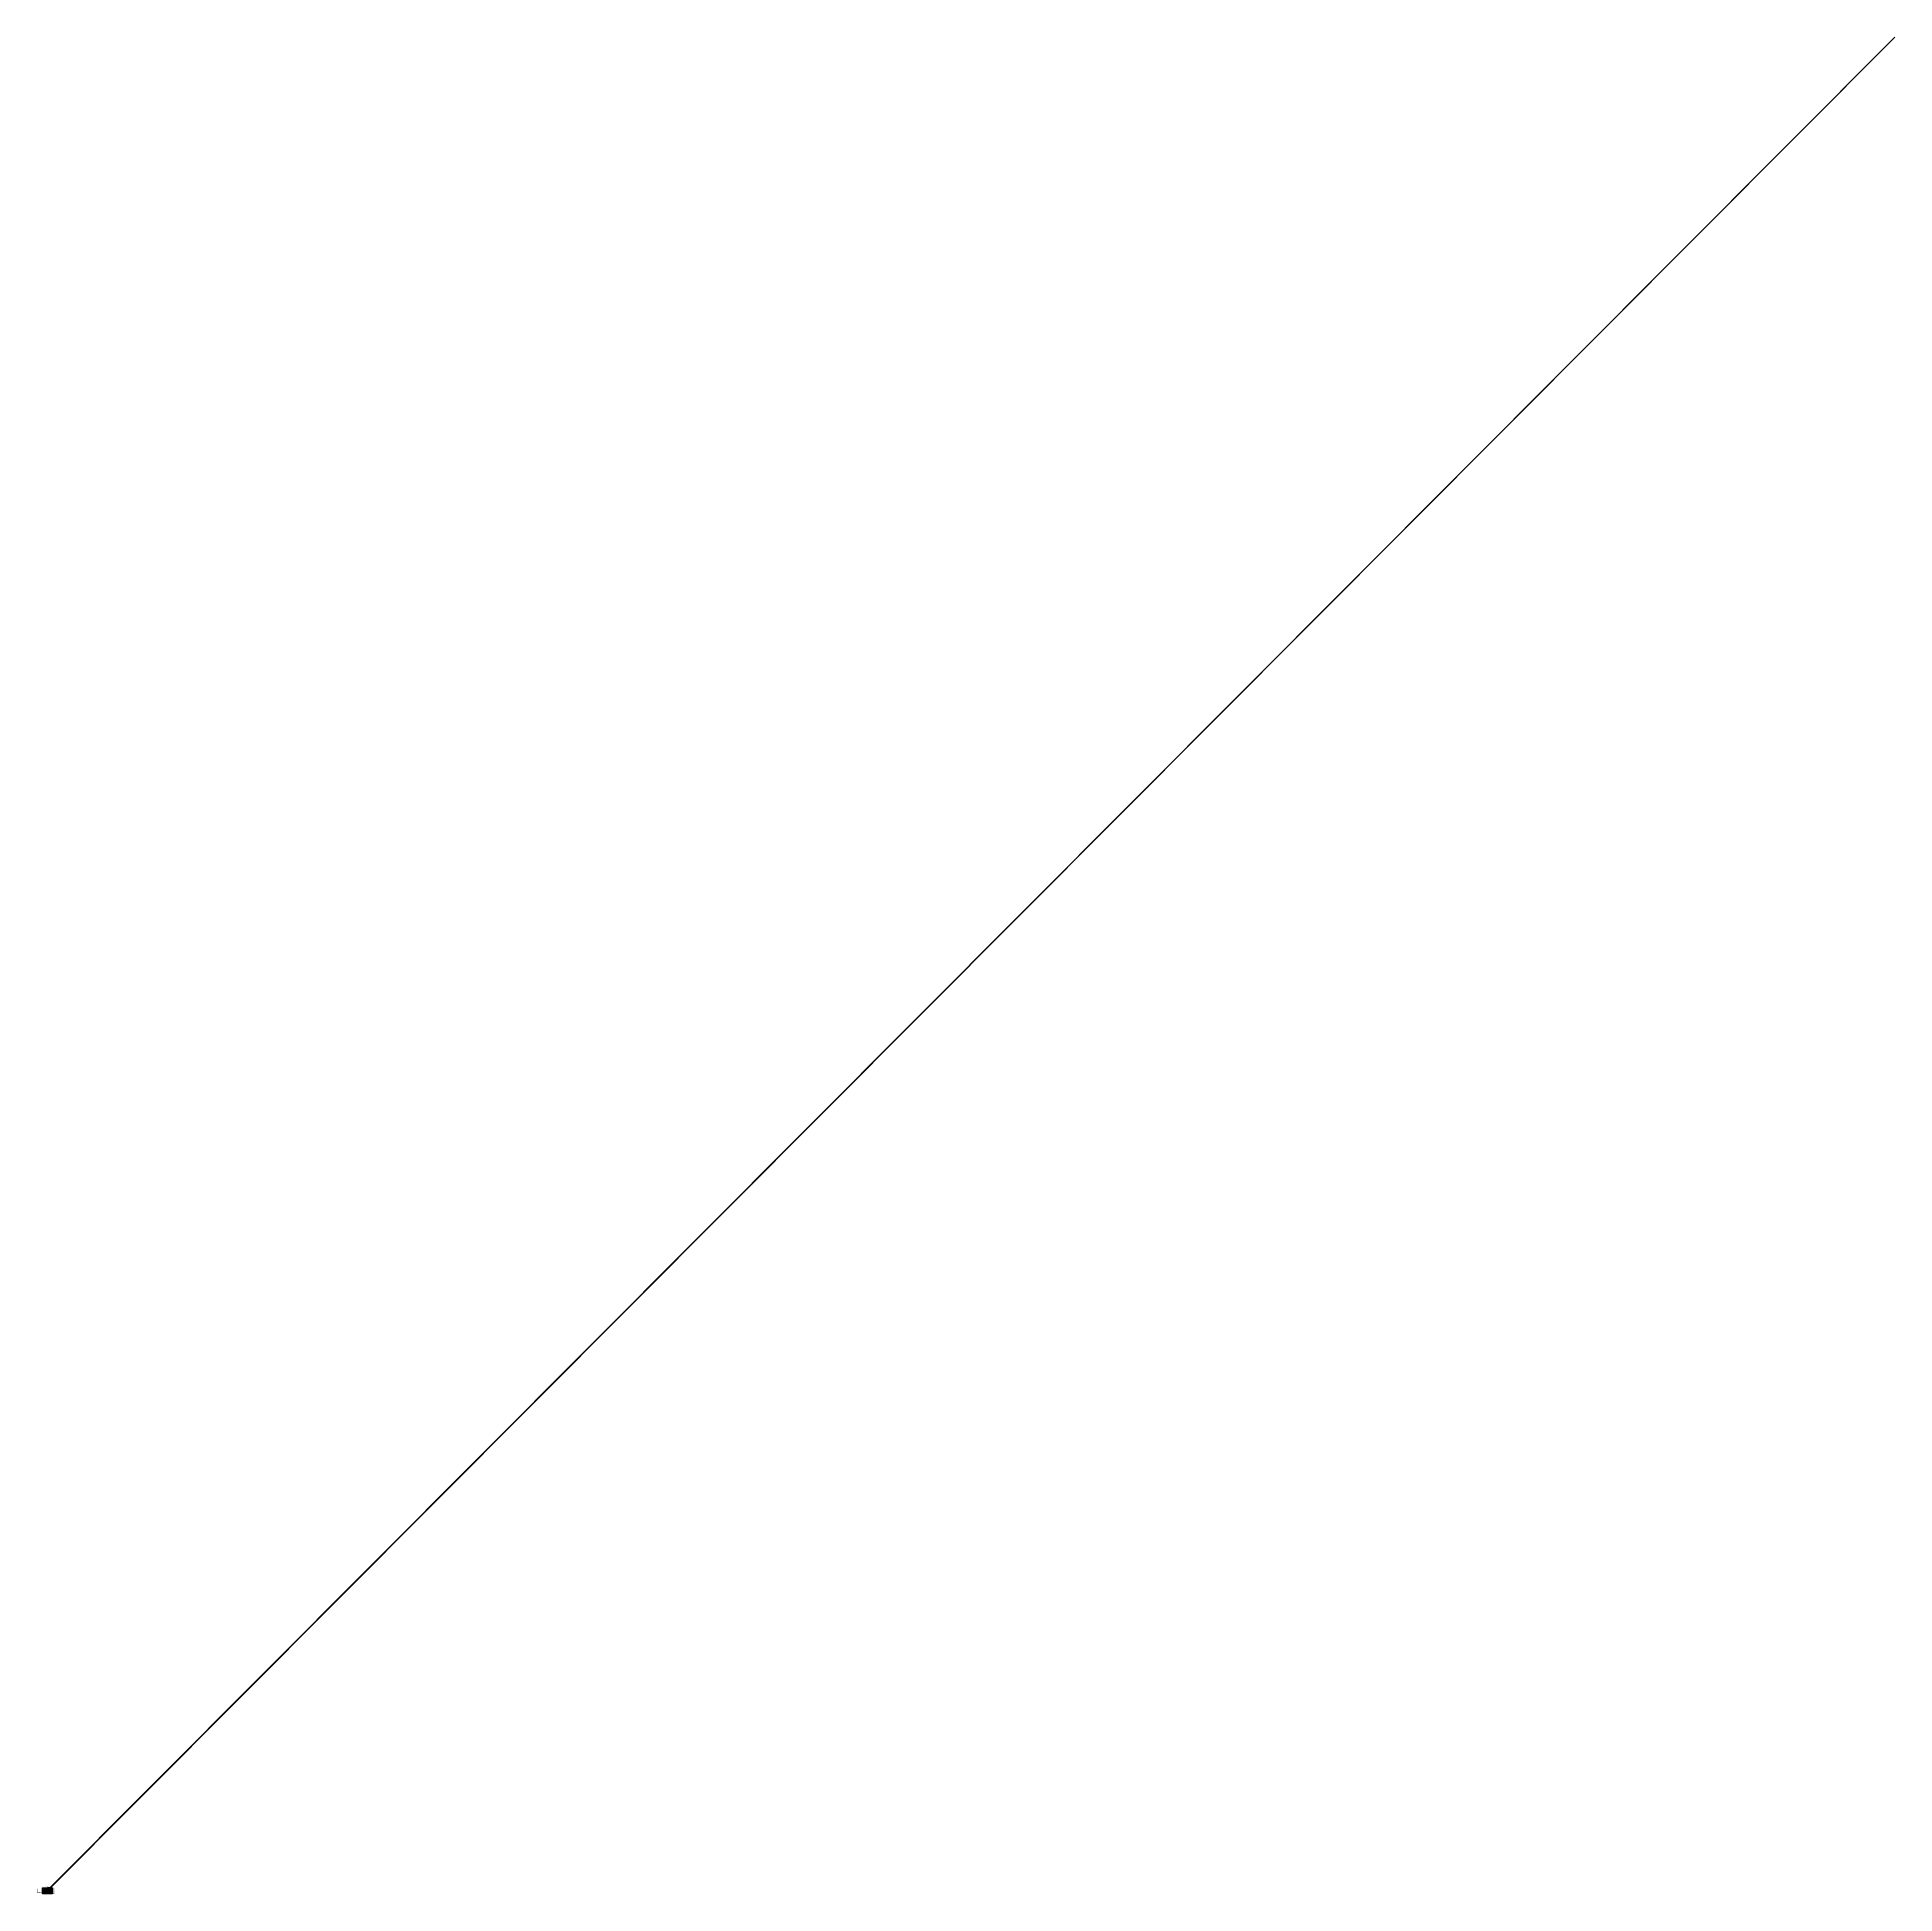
# Model space of a CAD drawing. Header units: inches. Extents: x -17 to 5374, y 0 to 5389.
import ezdxf

# ---------------------------------------------------------------- set-up
doc = ezdxf.new("R2010")
doc.units = ezdxf.units.IN
for name, color, linetype in [('BoardCutout', 216, 'Continuous'), ('Bottom Layer', 5, 'Continuous'), ('Bottom Overlay', 54, 'Continuous'), ('Bottom Paste', 16, 'Continuous'), ('Bottom Solder', 6, 'Continuous'), ('Mechanical 1', 6, 'Continuous'), ('Multi-Layer', 9, 'Continuous'), ('Pad Holes', 156, 'Continuous'), ('Top Layer', 1, 'Continuous'), ('Top Overlay', 2, 'Continuous'), ('Top Paste', 8, 'Continuous'), ('Top Solder', 216, 'Continuous'), ('Via Holes', 16, 'Continuous')]:
    doc.layers.add(name, color=color, linetype=linetype)
doc.styles.add('Arial', font='', dxfattribs={"height": 0.2})
doc.styles.add('Arial_Bold', font='', dxfattribs={"height": 0.2})
doc.styles.get('Arial').set_extended_font_data('Arial')
doc.styles.get('Arial_Bold').set_extended_font_data('Arial', bold=True)

# ---------------------------------------------------------------- blocks, each defined once
blk = doc.blocks.new('R___0201_1')
at = {"layer": 'Top Layer'}
for points in [[(-0.4, 0.2), (-0.1, 0.2), (-0.1, -0.2), (-0.4, -0.2)], [(0.1, 0.2), (0.4, 0.2), (0.4, -0.2), (0.1, -0.2)]]:
    blk.add_hatch(color=1, dxfattribs=at).paths.add_polyline_path(points)
at = {"layer": 'Top Paste'}
for points in [[(-0.4, 0.2), (-0.1, 0.2), (-0.1, -0.2), (-0.4, -0.2)], [(0.1, 0.2), (0.4, 0.2), (0.4, -0.2), (0.1, -0.2)]]:
    blk.add_hatch(color=8, dxfattribs=at).paths.add_polyline_path(points)
at = {"layer": 'Top Solder'}
for points in [[(-0.5, 0.2), (-0.1, 0.2), (-0.1, -0.2), (-0.5, -0.2)], [(0.1, 0.2), (0.5, 0.2), (0.5, -0.2), (0.1, -0.2)]]:
    blk.add_hatch(color=216, dxfattribs=at).paths.add_polyline_path(points)
at = {"layer": 'Top Overlay', "const_width": 0.127}
for points in [[(-0.5, 0.3), (0.5, 0.3)], [(-0.5, 0.3), (-0.5, -0.3)], [(0.5, 0.3), (0.5, -0.3)], [(-0.5, -0.3), (0.5, -0.3)]]:
    blk.add_lwpolyline(points, dxfattribs=at)
at = {"layer": 'Top Overlay', "const_width": 0.0635}
for points in [[(-0.5, 0.3, 1), (-0.5, 0.3, 1)], [(-0.5, 0.3, 1), (-0.5, 0.3, 1)], [(0.5, 0.3, 1), (0.5, 0.3, 1)], [(0.5, 0.3, 1), (0.5, 0.3, 1)], [(-0.5, -0.3, 1), (-0.5, -0.3, 1)], [(-0.5, -0.3, 1), (-0.5, -0.3, 1)], [(0.5, -0.3, 1), (0.5, -0.3, 1)], [(0.5, -0.3, 1), (0.5, -0.3, 1)]]:
    blk.add_lwpolyline(points, format="xyb", close=True, dxfattribs=at)
blk = doc.blocks.new('R___0201_2')
at = {"layer": 'Top Layer'}
for points in [[(-0.4, 0.2), (-0.1, 0.2), (-0.1, -0.2), (-0.4, -0.2)], [(0.1, 0.2), (0.4, 0.2), (0.4, -0.2), (0.1, -0.2)]]:
    blk.add_hatch(color=1, dxfattribs=at).paths.add_polyline_path(points)
at = {"layer": 'Top Paste'}
for points in [[(-0.4, 0.2), (-0.1, 0.2), (-0.1, -0.2), (-0.4, -0.2)], [(0.1, 0.2), (0.4, 0.2), (0.4, -0.2), (0.1, -0.2)]]:
    blk.add_hatch(color=8, dxfattribs=at).paths.add_polyline_path(points)
at = {"layer": 'Top Solder'}
for points in [[(-0.5, 0.2), (-0.1, 0.2), (-0.1, -0.2), (-0.5, -0.2)], [(0.1, 0.2), (0.5, 0.2), (0.5, -0.2), (0.1, -0.2)]]:
    blk.add_hatch(color=216, dxfattribs=at).paths.add_polyline_path(points)
at = {"layer": 'Top Overlay', "const_width": 0.127}
for points in [[(0.5, 0.3), (-0.5, 0.3)], [(-0.5, -0.3), (-0.5, 0.3)], [(0.5, -0.3), (0.5, 0.3)], [(0.5, -0.3), (-0.5, -0.3)]]:
    blk.add_lwpolyline(points, dxfattribs=at)
at = {"layer": 'Top Overlay', "const_width": 0.0635}
for points in [[(-0.5, 0.3, 1), (-0.5, 0.3, 1)], [(-0.5, 0.3, 1), (-0.5, 0.3, 1)], [(0.5, 0.3, 1), (0.5, 0.3, 1)], [(0.5, 0.3, 1), (0.5, 0.3, 1)], [(-0.5, -0.3, 1), (-0.5, -0.3, 1)], [(-0.5, -0.3, 1), (-0.5, -0.3, 1)], [(0.5, -0.3, 1), (0.5, -0.3, 1)], [(0.5, -0.3, 1), (0.5, -0.3, 1)]]:
    blk.add_lwpolyline(points, format="xyb", close=True, dxfattribs=at)
blk = doc.blocks.new('R___0201_3')
at = {"layer": 'Top Layer'}
for points in [[(-0.4, 0.2), (-0.1, 0.2), (-0.1, -0.2), (-0.4, -0.2)], [(0.1, 0.2), (0.4, 0.2), (0.4, -0.2), (0.1, -0.2)]]:
    blk.add_hatch(color=1, dxfattribs=at).paths.add_polyline_path(points)
at = {"layer": 'Top Paste'}
for points in [[(-0.4, 0.2), (-0.1, 0.2), (-0.1, -0.2), (-0.4, -0.2)], [(0.1, 0.2), (0.4, 0.2), (0.4, -0.2), (0.1, -0.2)]]:
    blk.add_hatch(color=8, dxfattribs=at).paths.add_polyline_path(points)
at = {"layer": 'Top Solder'}
for points in [[(-0.5, 0.2), (-0.1, 0.2), (-0.1, -0.2), (-0.5, -0.2)], [(0.1, 0.2), (0.5, 0.2), (0.5, -0.2), (0.1, -0.2)]]:
    blk.add_hatch(color=216, dxfattribs=at).paths.add_polyline_path(points)
at = {"layer": 'Top Overlay', "const_width": 0.127}
for points in [[(0.5, 0.3), (-0.5, 0.3)], [(-0.5, -0.3), (-0.5, 0.3)], [(0.5, -0.3), (0.5, 0.3)], [(0.5, -0.3), (-0.5, -0.3)]]:
    blk.add_lwpolyline(points, dxfattribs=at)
at = {"layer": 'Top Overlay', "const_width": 0.0635}
for points in [[(-0.5, 0.3, 1), (-0.5, 0.3, 1)], [(-0.5, 0.3, 1), (-0.5, 0.3, 1)], [(0.5, 0.3, 1), (0.5, 0.3, 1)], [(0.5, 0.3, 1), (0.5, 0.3, 1)], [(-0.5, -0.3, 1), (-0.5, -0.3, 1)], [(-0.5, -0.3, 1), (-0.5, -0.3, 1)], [(0.5, -0.3, 1), (0.5, -0.3, 1)], [(0.5, -0.3, 1), (0.5, -0.3, 1)]]:
    blk.add_lwpolyline(points, format="xyb", close=True, dxfattribs=at)
blk = doc.blocks.new('S___23_4')
at = {"layer": 'Top Layer'}
for points in [[(-0.4, 1.5), (0.4, 1.5), (0.4, 0.5), (-0.4, 0.5)], [(-1.4, -0.5), (-0.5, -0.5), (-0.5, -1.5), (-1.4, -1.5)], [(0.5, -0.5), (1.4, -0.5), (1.4, -1.5), (0.5, -1.5)]]:
    blk.add_hatch(color=1, dxfattribs=at).paths.add_polyline_path(points)
at = {"layer": 'Top Paste'}
for points in [[(-0.4, 1.5), (0.4, 1.5), (0.4, 0.5), (-0.4, 0.5)], [(-1.4, -0.5), (-0.5, -0.5), (-0.5, -1.5), (-1.4, -1.5)], [(0.5, -0.5), (1.4, -0.5), (1.4, -1.5), (0.5, -1.5)]]:
    blk.add_hatch(color=8, dxfattribs=at).paths.add_polyline_path(points)
at = {"layer": 'Top Solder'}
for points in [[(-0.5, 1.6), (0.5, 1.6), (0.5, 0.4), (-0.5, 0.4)], [(-1.5, -0.4), (-0.4, -0.4), (-0.4, -1.6), (-1.5, -1.6)], [(0.4, -0.4), (1.5, -0.4), (1.5, -1.6), (0.4, -1.6)]]:
    blk.add_hatch(color=216, dxfattribs=at).paths.add_polyline_path(points)
at = {"layer": 'Top Overlay', "const_width": 0.127}
for points in [[(-1.5, 0.8), (-1.5, -0.6)], [(-1.5, 0.8), (-0.6, 0.8)], [(0.6, 0.8), (1.5, 0.8)], [(1.5, 0.8), (1.5, -0.6)], [(-1.7, -1), (-1.5, -1.2)], [(-1.7, -1), (-1.7, -1.3)], [(-1.5, -1.2), (-1.7, -1.3)], [(-0.3, -0.8), (0.3, -0.8)]]:
    blk.add_lwpolyline(points, dxfattribs=at)
at = {"layer": 'Top Overlay', "const_width": 0.0635}
for points in [[(-1.6, 0.8, 1), (-1.5, 0.8, 1)], [(-1.6, 0.8, 1), (-1.5, 0.8, 1)], [(-0.6, 0.8, 1), (-0.5, 0.8, 1)], [(0.5, 0.8, 1), (0.6, 0.8, 1)], [(1.5, 0.8, 1), (1.6, 0.8, 1)], [(1.5, 0.8, 1), (1.6, 0.8, 1)], [(-1.7, -1, 1), (-1.6, -1, 1)], [(-1.7, -1, 1), (-1.6, -1, 1)], [(-1.7, -1.3, 1), (-1.6, -1.3, 1)], [(-1.7, -1.3, 1), (-1.6, -1.3, 1)], [(-1.6, -0.6, 1), (-1.5, -0.6, 1)], [(-1.6, -1.2, 1), (-1.5, -1.2, 1)], [(-1.6, -1.2, 1), (-1.5, -1.2, 1)], [(-0.4, -0.8, 1), (-0.3, -0.8, 1)], [(0.3, -0.8, 1), (0.4, -0.8, 1)], [(1.5, -0.6, 1), (1.6, -0.6, 1)]]:
    blk.add_lwpolyline(points, format="xyb", close=True, dxfattribs=at)
blk = doc.blocks.new('SM03B_SRSS_TB_LF__SN__5')
at = {"layer": 'Top Layer'}
for points in [[(-1.3, 2.7), (-0.7, 2.7), (-0.7, 1.2), (-1.3, 1.2)], [(-0.3, 2.7), (0.3, 2.7), (0.3, 1.2), (-0.3, 1.2)], [(0.7, 2.7), (1.3, 2.7), (1.3, 1.2), (0.7, 1.2)], [(-2.9, -1), (-1.7, -1), (-1.7, -2.8), (-2.9, -2.8)], [(2.9, -2.8), (1.7, -2.8), (1.7, -1), (2.9, -1)]]:
    blk.add_hatch(color=1, dxfattribs=at).paths.add_polyline_path(points)
at = {"layer": 'Top Paste'}
for points in [[(-1.3, 2.7), (-0.7, 2.7), (-0.7, 1.2), (-1.3, 1.2)], [(-0.3, 2.7), (0.3, 2.7), (0.3, 1.2), (-0.3, 1.2)], [(0.7, 2.7), (1.3, 2.7), (1.3, 1.2), (0.7, 1.2)], [(-2.9, -1), (-1.7, -1), (-1.7, -2.8), (-2.9, -2.8)], [(2.9, -2.8), (1.7, -2.8), (1.7, -1), (2.9, -1)]]:
    blk.add_hatch(color=8, dxfattribs=at).paths.add_polyline_path(points)
at = {"layer": 'Top Solder'}
for points in [[(-1.4, 2.8), (-0.6, 2.8), (-0.6, 1.1), (-1.4, 1.1)], [(-0.4, 2.8), (0.4, 2.8), (0.4, 1.1), (-0.4, 1.1)], [(0.6, 2.8), (1.4, 2.8), (1.4, 1.1), (0.6, 1.1)], [(-3, -1), (-1.6, -1), (-1.6, -2.9), (-3, -2.9)], [(3, -2.9), (1.6, -2.9), (1.6, -1), (3, -1)]]:
    blk.add_hatch(color=216, dxfattribs=at).paths.add_polyline_path(points)
at = {"layer": 'Top Overlay'}
for points, const_width in [([(-2.5, 1.6), (-1.5, 1.6)], 0.127), ([(-2.5, 1.6), (-2.4, 1.6)], 0.127), ([(-2.5, 1.6), (-2.5, -0.7)], 0.127), ([(-1.7, 2.3), (-1.7, 2)], 0.254), ([(-1.7, 2.3), (-1.5, 2.2)], 0.254), ([(-1.5, 2.2), (-1.7, 2)], 0.254), ([(1.5, 1.6), (2.5, 1.6)], 0.127), ([(2.5, 1.6), (2.5, -0.7)], 0.127), ([(-1.3, -2.6), (1.3, -2.6)], 0.127)]:
    blk.add_lwpolyline(points, dxfattribs=dict(at, const_width=const_width))
for points, const_width in [([(-2.5, 1.6, 1), (-2.5, 1.6, 1)], 0.0635), ([(-2.5, 1.6, 1), (-2.5, 1.6, 1)], 0.0635), ([(-2.5, 1.6, 1), (-2.5, 1.6, 1)], 0.0635), ([(-2.4, 1.6, 1), (-2.3, 1.6, 1)], 0.0635), ([(-1.7, 2.3, 1), (-1.6, 2.3, 1)], 0.127), ([(-1.7, 2.3, 1), (-1.6, 2.3, 1)], 0.127), ([(-1.7, 2, 1), (-1.6, 2, 1)], 0.127), ([(-1.7, 2, 1), (-1.6, 2, 1)], 0.127), ([(-1.6, 2.2, 1), (-1.5, 2.2, 1)], 0.127), ([(-1.6, 2.2, 1), (-1.5, 2.2, 1)], 0.127), ([(-1.6, 1.6, 1), (-1.5, 1.6, 1)], 0.0635), ([(1.5, 1.6, 1), (1.6, 1.6, 1)], 0.0635), ([(2.5, 1.6, 1), (2.5, 1.6, 1)], 0.0635), ([(2.5, 1.6, 1), (2.5, 1.6, 1)], 0.0635), ([(-2.5, -0.7, 1), (-2.5, -0.7, 1)], 0.0635), ([(-1.4, -2.6, 1), (-1.3, -2.6, 1)], 0.0635), ([(1.3, -2.6, 1), (1.4, -2.6, 1)], 0.0635), ([(2.5, -0.7, 1), (2.5, -0.7, 1)], 0.0635)]:
    blk.add_lwpolyline(points, format="xyb", close=True, dxfattribs=dict(at, const_width=const_width))
blk = doc.blocks.new('SM04B_SRSS_TB_LF__SN__6')
at = {"layer": 'Top Layer'}
for points in [[(-1.8, 2.7), (-1.2, 2.7), (-1.2, 1.2), (-1.8, 1.2)], [(-0.8, 2.7), (-0.2, 2.7), (-0.2, 1.2), (-0.8, 1.2)], [(0.2, 2.7), (0.8, 2.7), (0.8, 1.2), (0.2, 1.2)], [(1.2, 2.7), (1.8, 2.7), (1.8, 1.2), (1.2, 1.2)], [(-3.4, -1), (-2.2, -1), (-2.2, -2.8), (-3.4, -2.8)], [(2.2, -1), (3.4, -1), (3.4, -2.8), (2.2, -2.8)]]:
    blk.add_hatch(color=1, dxfattribs=at).paths.add_polyline_path(points)
at = {"layer": 'Top Paste'}
for points in [[(-1.8, 2.7), (-1.2, 2.7), (-1.2, 1.2), (-1.8, 1.2)], [(-0.8, 2.7), (-0.2, 2.7), (-0.2, 1.2), (-0.8, 1.2)], [(0.2, 2.7), (0.8, 2.7), (0.8, 1.2), (0.2, 1.2)], [(1.2, 2.7), (1.8, 2.7), (1.8, 1.2), (1.2, 1.2)], [(-3.4, -1), (-2.2, -1), (-2.2, -2.8), (-3.4, -2.8)], [(2.2, -1), (3.4, -1), (3.4, -2.8), (2.2, -2.8)]]:
    blk.add_hatch(color=8, dxfattribs=at).paths.add_polyline_path(points)
at = {"layer": 'Top Solder'}
for points in [[(-1.9, 2.8), (-1.1, 2.8), (-1.1, 1.1), (-1.9, 1.1)], [(-0.9, 2.8), (-0.1, 2.8), (-0.1, 1.1), (-0.9, 1.1)], [(0.1, 2.8), (0.9, 2.8), (0.9, 1.1), (0.1, 1.1)], [(1.1, 2.8), (1.9, 2.8), (1.9, 1.1), (1.1, 1.1)], [(-3.5, -1), (-2.1, -1), (-2.1, -2.9), (-3.5, -2.9)], [(2.1, -1), (3.5, -1), (3.5, -2.9), (2.1, -2.9)]]:
    blk.add_hatch(color=216, dxfattribs=at).paths.add_polyline_path(points)
at = {"layer": 'Top Overlay'}
for points, const_width in [([(-3, 1.8), (-3, -0.8)], 0.127), ([(-3, 1.8), (-1.9, 1.8)], 0.127), ([(-2.2, 2.4), (-2, 2.3)], 0.254), ([(-2.2, 2.4), (-2.2, 2.2)], 0.254), ([(-2, 2.3), (-2.2, 2.2)], 0.254), ([(2, 1.8), (3, 1.8)], 0.127), ([(3, 1.8), (3, -0.8)], 0.127), ([(-2, -2.5), (1.9, -2.5)], 0.127)]:
    blk.add_lwpolyline(points, dxfattribs=dict(at, const_width=const_width))
for points, const_width in [([(-3.1, 1.8, 1), (-3, 1.8, 1)], 0.0635), ([(-3.1, 1.8, 1), (-3, 1.8, 1)], 0.0635), ([(-2.2, 2.4, 1), (-2.1, 2.4, 1)], 0.127), ([(-2.2, 2.4, 1), (-2.1, 2.4, 1)], 0.127), ([(-2.2, 2.2, 1), (-2.1, 2.2, 1)], 0.127), ([(-2.2, 2.2, 1), (-2.1, 2.2, 1)], 0.127), ([(-2.1, 2.3, 1), (-2, 2.3, 1)], 0.127), ([(-2.1, 2.3, 1), (-2, 2.3, 1)], 0.127), ([(-2, 1.8, 1), (-1.9, 1.8, 1)], 0.0635), ([(2, 1.8, 1), (2.1, 1.8, 1)], 0.0635), ([(2.9, 1.8, 1), (3, 1.8, 1)], 0.0635), ([(2.9, 1.8, 1), (3, 1.8, 1)], 0.0635), ([(-3.1, -0.8, 1), (-3, -0.8, 1)], 0.0635), ([(-2.1, -2.5, 1), (-2, -2.5, 1)], 0.0635), ([(1.8, -2.5, 1), (1.9, -2.5, 1)], 0.0635), ([(2.9, -0.8, 1), (3, -0.8, 1)], 0.0635)]:
    blk.add_lwpolyline(points, format="xyb", close=True, dxfattribs=dict(at, const_width=const_width))
blk = doc.blocks.new('HC_1_25_3PLT_7')
at = {"layer": 'Top Layer'}
for points in [[(-1.7, 2.2), (-0.9, 2.2), (-0.9, 0.6), (-1.7, 0.6)], [(-0.4, 2.2), (0.4, 2.2), (0.4, 0.6), (-0.4, 0.6)], [(0.8, 2.2), (1.6, 2.2), (1.6, 0.6), (0.8, 0.6)], [(-4.8, -0.1), (-2.4, -0.1), (-2.4, -2.6), (-4.8, -2.6)], [(2.4, -0.1), (4.8, -0.1), (4.8, -2.6), (2.4, -2.6)]]:
    blk.add_hatch(color=1, dxfattribs=at).paths.add_polyline_path(points)
at = {"layer": 'Top Paste'}
for points in [[(-1.7, 2.2), (-0.9, 2.2), (-0.9, 0.6), (-1.7, 0.6)], [(-0.4, 2.2), (0.4, 2.2), (0.4, 0.6), (-0.4, 0.6)], [(0.8, 2.2), (1.6, 2.2), (1.6, 0.6), (0.8, 0.6)], [(-4.8, -0.1), (-2.4, -0.1), (-2.4, -2.6), (-4.8, -2.6)], [(2.4, -0.1), (4.8, -0.1), (4.8, -2.6), (2.4, -2.6)]]:
    blk.add_hatch(color=8, dxfattribs=at).paths.add_polyline_path(points)
at = {"layer": 'Top Solder'}
for points in [[(-1.7, 2.2), (-0.8, 2.2), (-0.8, 0.5), (-1.7, 0.5)], [(-0.5, 2.2), (0.5, 2.2), (0.5, 0.5), (-0.5, 0.5)], [(0.8, 2.2), (1.7, 2.2), (1.7, 0.5), (0.8, 0.5)], [(-4.8, -0.1), (-2.3, -0.1), (-2.3, -2.7), (-4.8, -2.7)], [(2.3, -0.1), (4.8, -0.1), (4.8, -2.7), (2.3, -2.7)]]:
    blk.add_hatch(color=216, dxfattribs=at).paths.add_polyline_path(points)
at = {"layer": 'Top Overlay', "const_width": 0.127}
for points in [[(-4.3, 0.2), (-4.3, 1.8)], [(-4.3, 1.8), (-2, 1.8)], [(-2.2, 1.8), (-1.9, 1.8)], [(-1.4, 2.5), (-1.1, 2.5)], [(-1.4, 2.5), (-1.3, 2.3)], [(-1.3, 2.3), (-1.1, 2.5)], [(1.9, 1.8), (4.3, 1.8)], [(4.3, 0.1), (4.3, 1.8)], [(-2, -2.5), (2.1, -2.5)]]:
    blk.add_lwpolyline(points, dxfattribs=at)
at = {"layer": 'Top Overlay', "const_width": 0.0635}
for points in [[(-4.3, 1.8, 1), (-4.3, 1.8, 1)], [(-4.3, 1.8, 1), (-4.3, 1.8, 1)], [(-4.3, 0.2, 1), (-4.3, 0.2, 1)], [(-2.2, 1.8, 1), (-2.1, 1.8, 1)], [(-2, 1.8, 1), (-2, 1.8, 1)], [(-1.9, 1.8, 1), (-1.8, 1.8, 1)], [(-1.4, 2.5, 1), (-1.4, 2.5, 1)], [(-1.4, 2.5, 1), (-1.4, 2.5, 1)], [(-1.3, 2.3, 1), (-1.2, 2.3, 1)], [(-1.3, 2.3, 1), (-1.2, 2.3, 1)], [(-1.2, 2.5, 1), (-1.1, 2.5, 1)], [(-1.2, 2.5, 1), (-1.1, 2.5, 1)], [(1.8, 1.8, 1), (1.9, 1.8, 1)], [(4.3, 1.8, 1), (4.3, 1.8, 1)], [(4.3, 1.8, 1), (4.3, 1.8, 1)], [(4.3, 0.1, 1), (4.3, 0.1, 1)], [(-2, -2.5, 1), (-2, -2.5, 1)], [(2.1, -2.5, 1), (2.1, -2.5, 1)]]:
    blk.add_lwpolyline(points, format="xyb", close=True, dxfattribs=at)
blk = doc.blocks.new('SOD323F_8')
at = {"layer": 'Top Layer'}
for points in [[(-1.3, 0.3), (-0.8, 0.3), (-0.8, -0.3), (-1.3, -0.3)], [(0.8, 0.3), (1.3, 0.3), (1.3, -0.3), (0.8, -0.3)]]:
    blk.add_hatch(color=1, dxfattribs=at).paths.add_polyline_path(points)
at = {"layer": 'Top Overlay'}
for points in [[(1, 0.4), (2.1, 0.4), (2.1, 0.8), (1, 0.8)], [(1.4, -0.4), (2.1, -0.4), (2.1, 0.5), (1.4, 0.5)], [(1, -0.8), (2.1, -0.8), (2.1, -0.4), (1, -0.4)]]:
    blk.add_hatch(color=2, dxfattribs=at).paths.add_polyline_path(points)
at = {"layer": 'Top Paste'}
for points in [[(-1.3, 0.3), (-0.8, 0.3), (-0.8, -0.3), (-1.3, -0.3)], [(0.8, 0.3), (1.3, 0.3), (1.3, -0.3), (0.8, -0.3)]]:
    blk.add_hatch(color=8, dxfattribs=at).paths.add_polyline_path(points)
at = {"layer": 'Top Solder'}
for points in [[(-1.5, 0.4), (-0.6, 0.4), (-0.6, -0.4), (-1.5, -0.4)], [(0.6, 0.4), (1.5, 0.4), (1.5, -0.4), (0.6, -0.4)]]:
    blk.add_hatch(color=216, dxfattribs=at).paths.add_polyline_path(points)
at = {"layer": 'Top Overlay', "const_width": 0.127}
for points in [[(-0.9, 0.5), (-0.9, 0.7)], [(-0.9, 0.7), (1, 0.7)], [(-0.9, -0.7), (-0.9, -0.5)], [(-0.9, -0.7), (1, -0.7)]]:
    blk.add_lwpolyline(points, dxfattribs=at)
at = {"layer": 'Top Overlay', "const_width": 0.0635}
for points in [[(-0.9, 0.7, 1), (-0.9, 0.7, 1)], [(-0.9, 0.7, 1), (-0.9, 0.7, 1)], [(-0.9, 0.5, 1), (-0.9, 0.5, 1)], [(1, 0.7, 1), (1, 0.7, 1)], [(-0.9, -0.5, 1), (-0.9, -0.5, 1)], [(-0.9, -0.7, 1), (-0.9, -0.7, 1)], [(-0.9, -0.7, 1), (-0.9, -0.7, 1)], [(1, -0.7, 1), (1, -0.7, 1)]]:
    blk.add_lwpolyline(points, format="xyb", close=True, dxfattribs=at)
blk = doc.blocks.new('T__________B_9')
at = {"layer": 'Bottom Layer'}
blk.add_hatch(color=5, dxfattribs=at).paths.add_polyline_path([(0.4, 0.8), (-0.4, 0.8), (-0.8, 0.4), (-0.8, -0.4), (-0.4, -0.8), (0.4, -0.8), (0.8, -0.4), (0.8, 0.4)])
at = {"layer": 'Bottom Paste'}
blk.add_hatch(color=16, dxfattribs=at).paths.add_polyline_path([(0.4, 0.8), (-0.4, 0.8), (-0.8, 0.4), (-0.8, -0.4), (-0.4, -0.8), (0.4, -0.8), (0.8, -0.4), (0.8, 0.4)])
at = {"layer": 'Bottom Solder'}
blk.add_hatch(color=6, dxfattribs=at).paths.add_polyline_path([(0.4, 0.9), (-0.4, 0.9), (-0.9, 0.4), (-0.9, -0.4), (-0.4, -0.9), (0.4, -0.9), (0.9, -0.4), (0.9, 0.4)])
at = {"layer": 'Bottom Overlay', "const_width": 0.2}
for points in [[(-0.9, 0.4), (-0.4, 0.9)], [(-0.9, -0.4), (-0.9, 0.4)], [(-0.4, 0.9), (0.4, 0.9)], [(0.4, 0.9), (0.9, 0.4)], [(0.9, -0.4), (0.9, 0.4)], [(-0.9, -0.4), (-0.4, -0.9)], [(-0.4, -0.9), (0.4, -0.9)], [(0.4, -0.9), (0.9, -0.4)]]:
    blk.add_lwpolyline(points, dxfattribs=at)
at = {"layer": 'Bottom Overlay', "const_width": 0.1}
for points in [[(-1, 0.4, 1), (-0.9, 0.4, 1)], [(-1, 0.4, 1), (-0.9, 0.4, 1)], [(-0.5, 0.9, 1), (-0.4, 0.9, 1)], [(-0.5, 0.9, 1), (-0.4, 0.9, 1)], [(0.4, 0.9, 1), (0.5, 0.9, 1)], [(0.4, 0.9, 1), (0.5, 0.9, 1)], [(0.9, 0.4, 1), (1, 0.4, 1)], [(0.9, 0.4, 1), (1, 0.4, 1)], [(-1, -0.4, 1), (-0.9, -0.4, 1)], [(-1, -0.4, 1), (-0.9, -0.4, 1)], [(-0.5, -0.9, 1), (-0.4, -0.9, 1)], [(-0.5, -0.9, 1), (-0.4, -0.9, 1)], [(0.4, -0.9, 1), (0.5, -0.9, 1)], [(0.4, -0.9, 1), (0.5, -0.9, 1)], [(0.9, -0.4, 1), (1, -0.4, 1)], [(0.9, -0.4, 1), (1, -0.4, 1)]]:
    blk.add_lwpolyline(points, format="xyb", close=True, dxfattribs=at)
blk = doc.blocks.new('T__________B_10')
at = {"layer": 'Bottom Layer'}
blk.add_hatch(color=5, dxfattribs=at).paths.add_polyline_path([(0.4, 0.8), (-0.4, 0.8), (-0.8, 0.4), (-0.8, -0.4), (-0.4, -0.8), (0.4, -0.8), (0.8, -0.4), (0.8, 0.4)])
at = {"layer": 'Bottom Paste'}
blk.add_hatch(color=16, dxfattribs=at).paths.add_polyline_path([(0.4, 0.8), (-0.4, 0.8), (-0.8, 0.4), (-0.8, -0.4), (-0.4, -0.8), (0.4, -0.8), (0.8, -0.4), (0.8, 0.4)])
at = {"layer": 'Bottom Solder'}
blk.add_hatch(color=6, dxfattribs=at).paths.add_polyline_path([(0.4, 0.9), (-0.4, 0.9), (-0.9, 0.4), (-0.9, -0.4), (-0.4, -0.9), (0.4, -0.9), (0.9, -0.4), (0.9, 0.4)])
at = {"layer": 'Bottom Overlay', "const_width": 0.2}
for points in [[(-0.9, 0.4), (-0.4, 0.9)], [(-0.9, -0.4), (-0.9, 0.4)], [(-0.4, 0.9), (0.4, 0.9)], [(0.4, 0.9), (0.9, 0.4)], [(0.9, -0.4), (0.9, 0.4)], [(-0.9, -0.4), (-0.4, -0.9)], [(-0.4, -0.9), (0.4, -0.9)], [(0.4, -0.9), (0.9, -0.4)]]:
    blk.add_lwpolyline(points, dxfattribs=at)
at = {"layer": 'Bottom Overlay', "const_width": 0.1}
for points in [[(-1, 0.4, 1), (-0.9, 0.4, 1)], [(-1, 0.4, 1), (-0.9, 0.4, 1)], [(-0.5, 0.9, 1), (-0.4, 0.9, 1)], [(-0.5, 0.9, 1), (-0.4, 0.9, 1)], [(0.4, 0.9, 1), (0.5, 0.9, 1)], [(0.4, 0.9, 1), (0.5, 0.9, 1)], [(0.9, 0.4, 1), (1, 0.4, 1)], [(0.9, 0.4, 1), (1, 0.4, 1)], [(-1, -0.4, 1), (-0.9, -0.4, 1)], [(-1, -0.4, 1), (-0.9, -0.4, 1)], [(-0.5, -0.9, 1), (-0.4, -0.9, 1)], [(-0.5, -0.9, 1), (-0.4, -0.9, 1)], [(0.4, -0.9, 1), (0.5, -0.9, 1)], [(0.4, -0.9, 1), (0.5, -0.9, 1)], [(0.9, -0.4, 1), (1, -0.4, 1)], [(0.9, -0.4, 1), (1, -0.4, 1)]]:
    blk.add_lwpolyline(points, format="xyb", close=True, dxfattribs=at)
blk = doc.blocks.new('USB_05__11')
at = {"layer": 'Bottom Layer'}
h = blk.add_hatch(color=5, dxfattribs=at)
edge = h.paths.add_edge_path()
edge.add_arc((-5.8, -1.7), 1, 180, 360)
edge.add_line((-4.8, -1.7), (-4.8, -0.2))
edge.add_arc((-5.8, -0.2), 1, 0, 180)
edge.add_line((-6.8, -0.2), (-6.8, -1.7))
h = blk.add_hatch(color=5, dxfattribs=at)
edge = h.paths.add_edge_path()
edge.add_arc((-3.5, 1), 0.8, 0, 360)
h = blk.add_hatch(color=5, dxfattribs=at)
edge = h.paths.add_edge_path()
edge.add_arc((-1, 1), 0.8, 0, 360)
h = blk.add_hatch(color=5, dxfattribs=at)
edge = h.paths.add_edge_path()
edge.add_arc((1, 1), 0.8, 0, 360)
h = blk.add_hatch(color=5, dxfattribs=at)
edge = h.paths.add_edge_path()
edge.add_arc((3.5, 1), 0.8, 0, 360)
h = blk.add_hatch(color=5, dxfattribs=at)
edge = h.paths.add_edge_path()
edge.add_arc((5.8, -1.7), 1, 180, 360)
edge.add_line((6.8, -1.7), (6.8, -0.2))
edge.add_arc((5.8, -0.2), 1, 0, 180)
edge.add_line((4.8, -0.2), (4.8, -1.7))
at = {"layer": 'Bottom Solder'}
h = blk.add_hatch(color=6, dxfattribs=at)
edge = h.paths.add_edge_path()
edge.add_arc((-5.8, -1.7), 1.05, 180, 360)
edge.add_line((-4.8, -1.7), (-4.8, -0.2))
edge.add_arc((-5.8, -0.2), 1.05, 0, 180)
edge.add_line((-6.9, -0.2), (-6.9, -1.7))
h = blk.add_hatch(color=6, dxfattribs=at)
edge = h.paths.add_edge_path()
edge.add_arc((-3.5, 1), 0.851, 0, 360)
h = blk.add_hatch(color=6, dxfattribs=at)
edge = h.paths.add_edge_path()
edge.add_arc((-1, 1), 0.851, 0, 360)
h = blk.add_hatch(color=6, dxfattribs=at)
edge = h.paths.add_edge_path()
edge.add_arc((1, 1), 0.851, 0, 360)
h = blk.add_hatch(color=6, dxfattribs=at)
edge = h.paths.add_edge_path()
edge.add_arc((3.5, 1), 0.851, 0, 360)
h = blk.add_hatch(color=6, dxfattribs=at)
edge = h.paths.add_edge_path()
edge.add_arc((5.8, -1.7), 1.05, 180, 360)
edge.add_line((6.9, -1.7), (6.9, -0.2))
edge.add_arc((5.8, -0.2), 1.05, 0, 180)
edge.add_line((4.8, -0.2), (4.8, -1.7))
h = blk.add_hatch(color=6, dxfattribs=at)
edge = h.paths.add_edge_path()
edge.add_arc((-2.2, -1), 0.102, 0, 360)
h = blk.add_hatch(color=6, dxfattribs=at)
edge = h.paths.add_edge_path()
edge.add_arc((2.2, -1), 0.102, 0, 360)
at = {"layer": 'Multi-Layer'}
h = blk.add_hatch(color=9, dxfattribs=at)
edge = h.paths.add_edge_path()
edge.add_arc((-5.8, -1.7), 1, 180, 360)
edge.add_line((-4.8, -1.7), (-4.8, -0.2))
edge.add_arc((-5.8, -0.2), 1, 0, 180)
edge.add_line((-6.8, -0.2), (-6.8, -1.7))
h = blk.add_hatch(color=9, dxfattribs=at)
edge = h.paths.add_edge_path()
edge.add_arc((-3.5, 1), 0.8, 0, 360)
h = blk.add_hatch(color=9, dxfattribs=at)
edge = h.paths.add_edge_path()
edge.add_arc((-1, 1), 0.8, 0, 360)
h = blk.add_hatch(color=9, dxfattribs=at)
edge = h.paths.add_edge_path()
edge.add_arc((1, 1), 0.8, 0, 360)
h = blk.add_hatch(color=9, dxfattribs=at)
edge = h.paths.add_edge_path()
edge.add_arc((3.5, 1), 0.8, 0, 360)
h = blk.add_hatch(color=9, dxfattribs=at)
edge = h.paths.add_edge_path()
edge.add_arc((5.8, -1.7), 1, 180, 360)
edge.add_line((6.8, -1.7), (6.8, -0.2))
edge.add_arc((5.8, -0.2), 1, 0, 180)
edge.add_line((4.8, -0.2), (4.8, -1.7))
at = {"layer": 'Pad Holes'}
h = blk.add_hatch(color=7, dxfattribs=at)
edge = h.paths.add_edge_path()
edge.add_arc((-5.8, -1.7), 0.5, 180, 360)
edge.add_line((-5.3, -1.7), (-5.3, -0.2))
edge.add_arc((-5.8, -0.2), 0.5, 0, 180)
edge.add_line((-6.3, -0.2), (-6.3, -1.7))
h = blk.add_hatch(color=7, dxfattribs=at)
edge = h.paths.add_edge_path()
edge.add_arc((-3.5, 1), 0.5, 0, 360)
h = blk.add_hatch(color=7, dxfattribs=at)
edge = h.paths.add_edge_path()
edge.add_arc((-1, 1), 0.5, 0, 360)
h = blk.add_hatch(color=7, dxfattribs=at)
edge = h.paths.add_edge_path()
edge.add_arc((1, 1), 0.5, 0, 360)
h = blk.add_hatch(color=7, dxfattribs=at)
edge = h.paths.add_edge_path()
edge.add_arc((3.5, 1), 0.5, 0, 360)
h = blk.add_hatch(color=7, dxfattribs=at)
edge = h.paths.add_edge_path()
edge.add_arc((5.8, -1.7), 0.5, 180, 360)
edge.add_line((6.3, -1.7), (6.3, -0.2))
edge.add_arc((5.8, -0.2), 0.5, 0, 180)
edge.add_line((5.3, -0.2), (5.3, -1.7))
h = blk.add_hatch(color=7, dxfattribs=at)
edge = h.paths.add_edge_path()
edge.add_arc((-2.2, -1), 0.6, 0, 360)
h = blk.add_hatch(color=7, dxfattribs=at)
edge = h.paths.add_edge_path()
edge.add_arc((2.2, -1), 0.6, 0, 360)
at = {"layer": 'Top Layer'}
h = blk.add_hatch(color=1, dxfattribs=at)
edge = h.paths.add_edge_path()
edge.add_arc((-5.8, -1.7), 1, 180, 360)
edge.add_line((-4.8, -1.7), (-4.8, -0.2))
edge.add_arc((-5.8, -0.2), 1, 0, 180)
edge.add_line((-6.8, -0.2), (-6.8, -1.7))
h = blk.add_hatch(color=1, dxfattribs=at)
edge = h.paths.add_edge_path()
edge.add_arc((-3.5, 1), 0.8, 0, 360)
h = blk.add_hatch(color=1, dxfattribs=at)
edge = h.paths.add_edge_path()
edge.add_arc((-1, 1), 0.8, 0, 360)
h = blk.add_hatch(color=1, dxfattribs=at)
edge = h.paths.add_edge_path()
edge.add_arc((1, 1), 0.8, 0, 360)
h = blk.add_hatch(color=1, dxfattribs=at)
edge = h.paths.add_edge_path()
edge.add_arc((3.5, 1), 0.8, 0, 360)
h = blk.add_hatch(color=1, dxfattribs=at)
edge = h.paths.add_edge_path()
edge.add_arc((5.8, -1.7), 1, 180, 360)
edge.add_line((6.8, -1.7), (6.8, -0.2))
edge.add_arc((5.8, -0.2), 1, 0, 180)
edge.add_line((4.8, -0.2), (4.8, -1.7))
at = {"layer": 'Top Solder'}
h = blk.add_hatch(color=216, dxfattribs=at)
edge = h.paths.add_edge_path()
edge.add_arc((-5.8, -1.7), 1.05, 180, 360)
edge.add_line((-4.8, -1.7), (-4.8, -0.2))
edge.add_arc((-5.8, -0.2), 1.05, 0, 180)
edge.add_line((-6.9, -0.2), (-6.9, -1.7))
h = blk.add_hatch(color=216, dxfattribs=at)
edge = h.paths.add_edge_path()
edge.add_arc((-3.5, 1), 0.851, 0, 360)
h = blk.add_hatch(color=216, dxfattribs=at)
edge = h.paths.add_edge_path()
edge.add_arc((-1, 1), 0.851, 0, 360)
h = blk.add_hatch(color=216, dxfattribs=at)
edge = h.paths.add_edge_path()
edge.add_arc((1, 1), 0.851, 0, 360)
h = blk.add_hatch(color=216, dxfattribs=at)
edge = h.paths.add_edge_path()
edge.add_arc((3.5, 1), 0.851, 0, 360)
h = blk.add_hatch(color=216, dxfattribs=at)
edge = h.paths.add_edge_path()
edge.add_arc((5.8, -1.7), 1.05, 180, 360)
edge.add_line((6.9, -1.7), (6.9, -0.2))
edge.add_arc((5.8, -0.2), 1.05, 0, 180)
edge.add_line((4.8, -0.2), (4.8, -1.7))
h = blk.add_hatch(color=216, dxfattribs=at)
edge = h.paths.add_edge_path()
edge.add_arc((-2.2, -1), 0.102, 0, 360)
h = blk.add_hatch(color=216, dxfattribs=at)
edge = h.paths.add_edge_path()
edge.add_arc((2.2, -1), 0.102, 0, 360)
at = {"layer": 'Top Overlay', "const_width": 0.127}
for points in [[(-6.1, 1), (-6.1, 1.1)], [(-4.7, 1.1), (-6.1, 1.1)], [(-6.1, 1), (-6.1, 1)], [(-2, 1.1), (-2.5, 1.1)], [(2.5, 1.1), (2, 1.1)], [(6.1, 1.1), (4.7, 1.1)], [(6.1, 1), (6.1, 1.1)], [(-6.1, -18.8), (-6.1, -3)], [(6.1, -3.8), (-6.1, -3.8)], [(6.1, -18.8), (-6.1, -18.8)], [(-1.9, -11.8), (-5.1, -11.8)], [(-5.1, -14.2), (-5.1, -11.8)], [(-1.9, -14.2), (-5.1, -14.2)], [(-4.3, -3), (-4.1, -2.7)], [(-4.3, -3.4), (-4.3, -3)], [(-3.5, -2.7), (-4.1, -2.7)], [(-1.9, -14.2), (-1.9, -11.8)], [(5.1, -11.8), (1.9, -11.8)], [(1.9, -14.2), (1.9, -11.8)], [(5.1, -14.2), (1.9, -14.2)], [(5.1, -14.2), (5.1, -11.8)], [(6.1, -18.8), (6.1, -3)]]:
    blk.add_lwpolyline(points, dxfattribs=at)
at = {"layer": 'Top Overlay', "const_width": 0.0635}
for points in [[(-6.2, 1.1, 1), (-6.1, 1.1, 1)], [(-6.2, 1.1, 1), (-6.1, 1.1, 1)], [(-6.2, 1, 1), (-6.1, 1, 1)], [(-6.2, 1, 1), (-6.1, 1, 1)], [(-6.2, 1, 1), (-6.1, 1, 1)], [(-4.7, 1.1, 1), (-4.6, 1.1, 1)], [(-2.5, 1.1, 1), (-2.4, 1.1, 1)], [(-2.1, 1.1, 1), (-2, 1.1, 1)], [(2, 1.1, 1), (2.1, 1.1, 1)], [(2.4, 1.1, 1), (2.5, 1.1, 1)], [(4.6, 1.1, 1), (4.7, 1.1, 1)], [(6.1, 1.1, 1), (6.2, 1.1, 1)], [(6.1, 1.1, 1), (6.2, 1.1, 1)], [(6.1, 1, 1), (6.2, 1, 1)], [(-6.2, -3, 1), (-6.1, -3, 1)], [(-6.2, -3.8, 1), (-6.1, -3.8, 1)], [(-6.2, -18.8, 1), (-6.1, -18.8, 1)], [(-6.2, -18.8, 1), (-6.1, -18.8, 1)], [(-5.1, -11.8, 1), (-5, -11.8, 1)], [(-5.1, -11.8, 1), (-5, -11.8, 1)], [(-5.1, -14.2, 1), (-5, -14.2, 1)], [(-5.1, -14.2, 1), (-5, -14.2, 1)], [(-4.3, -3, 1), (-4.3, -3, 1)], [(-4.3, -3, 1), (-4.3, -3, 1)], [(-4.3, -3.4, 1), (-4.3, -3.4, 1)], [(-4.1, -2.7, 1), (-4, -2.7, 1)], [(-4.1, -2.7, 1), (-4, -2.7, 1)], [(-3.5, -2.7, 1), (-3.5, -2.7, 1)], [(-1.9, -11.8, 1), (-1.9, -11.8, 1)], [(-1.9, -11.8, 1), (-1.9, -11.8, 1)], [(-1.9, -14.2, 1), (-1.9, -14.2, 1)], [(-1.9, -14.2, 1), (-1.9, -14.2, 1)], [(1.9, -11.8, 1), (1.9, -11.8, 1)], [(1.9, -11.8, 1), (1.9, -11.8, 1)], [(1.9, -14.2, 1), (1.9, -14.2, 1)], [(1.9, -14.2, 1), (1.9, -14.2, 1)], [(5, -11.8, 1), (5.1, -11.8, 1)], [(5, -11.8, 1), (5.1, -11.8, 1)], [(5, -14.2, 1), (5.1, -14.2, 1)], [(5, -14.2, 1), (5.1, -14.2, 1)], [(6.1, -3, 1), (6.1, -3, 1)], [(6.1, -3.8, 1), (6.1, -3.8, 1)], [(6.1, -18.8, 1), (6.1, -18.8, 1)], [(6.1, -18.8, 1), (6.1, -18.8, 1)]]:
    blk.add_lwpolyline(points, format="xyb", close=True, dxfattribs=at)
at = {"layer": 'Top Overlay', "style": 'Arial'}
blk.add_text('PCB EDGE', height=0.8, dxfattribs=at).set_placement((-3, -3.2))
blk = doc.blocks.new('CAP_0201_12')
at = {"layer": 'Top Layer'}
for points in [[(-0.4, 0.1), (-0.1, 0.1), (-0.1, -0.1), (-0.4, -0.1)], [(0.1, 0.1), (0.4, 0.1), (0.4, -0.1), (0.1, -0.1)]]:
    blk.add_hatch(color=1, dxfattribs=at).paths.add_polyline_path(points)
at = {"layer": 'Top Paste'}
for points in [[(-0.4, 0.1), (-0.1, 0.1), (-0.1, -0.1), (-0.4, -0.1)], [(0.1, 0.1), (0.4, 0.1), (0.4, -0.1), (0.1, -0.1)]]:
    blk.add_hatch(color=8, dxfattribs=at).paths.add_polyline_path(points)
at = {"layer": 'Top Solder'}
for points in [[(-0.5, 0.2), (-0.1, 0.2), (-0.1, -0.2), (-0.5, -0.2)], [(0.1, 0.2), (0.5, 0.2), (0.5, -0.2), (0.1, -0.2)]]:
    blk.add_hatch(color=216, dxfattribs=at).paths.add_polyline_path(points)
at = {"layer": 'Top Overlay', "const_width": 0.127}
for points in [[(-0.5, -0.2), (-0.5, 0.2)], [(-0.2, 0.2), (-0.5, 0.2)], [(0.5, 0.2), (0.2, 0.2)], [(0.5, -0.2), (0.5, 0.2)], [(-0.2, -0.2), (-0.5, -0.2)], [(0.5, -0.2), (0.2, -0.2)]]:
    blk.add_lwpolyline(points, dxfattribs=at)
at = {"layer": 'Top Overlay', "const_width": 0.0635}
for points in [[(-0.6, 0.2, 1), (-0.5, 0.2, 1)], [(-0.6, 0.2, 1), (-0.5, 0.2, 1)], [(-0.2, 0.2, 1), (-0.2, 0.2, 1)], [(0.2, 0.2, 1), (0.2, 0.2, 1)], [(0.5, 0.2, 1), (0.6, 0.2, 1)], [(0.5, 0.2, 1), (0.6, 0.2, 1)], [(-0.6, -0.2, 1), (-0.5, -0.2, 1)], [(-0.6, -0.2, 1), (-0.5, -0.2, 1)], [(-0.2, -0.2, 1), (-0.2, -0.2, 1)], [(0.2, -0.2, 1), (0.2, -0.2, 1)], [(0.5, -0.2, 1), (0.6, -0.2, 1)], [(0.5, -0.2, 1), (0.6, -0.2, 1)]]:
    blk.add_lwpolyline(points, format="xyb", close=True, dxfattribs=at)
blk = doc.blocks.new('T__________B_13')
at = {"layer": 'Bottom Layer'}
blk.add_hatch(color=5, dxfattribs=at).paths.add_polyline_path([(0.4, 0.8), (-0.4, 0.8), (-0.8, 0.4), (-0.8, -0.4), (-0.4, -0.8), (0.4, -0.8), (0.8, -0.4), (0.8, 0.4)])
at = {"layer": 'Bottom Paste'}
blk.add_hatch(color=16, dxfattribs=at).paths.add_polyline_path([(0.4, 0.8), (-0.4, 0.8), (-0.8, 0.4), (-0.8, -0.4), (-0.4, -0.8), (0.4, -0.8), (0.8, -0.4), (0.8, 0.4)])
at = {"layer": 'Bottom Solder'}
blk.add_hatch(color=6, dxfattribs=at).paths.add_polyline_path([(0.4, 0.9), (-0.4, 0.9), (-0.9, 0.4), (-0.9, -0.4), (-0.4, -0.9), (0.4, -0.9), (0.9, -0.4), (0.9, 0.4)])
at = {"layer": 'Bottom Overlay', "const_width": 0.2}
for points in [[(-0.9, 0.4), (-0.4, 0.9)], [(-0.9, -0.4), (-0.9, 0.4)], [(-0.4, 0.9), (0.4, 0.9)], [(0.4, 0.9), (0.9, 0.4)], [(0.9, -0.4), (0.9, 0.4)], [(-0.9, -0.4), (-0.4, -0.9)], [(-0.4, -0.9), (0.4, -0.9)], [(0.4, -0.9), (0.9, -0.4)]]:
    blk.add_lwpolyline(points, dxfattribs=at)
at = {"layer": 'Bottom Overlay', "const_width": 0.1}
for points in [[(-1, 0.4, 1), (-0.9, 0.4, 1)], [(-1, 0.4, 1), (-0.9, 0.4, 1)], [(-0.5, 0.9, 1), (-0.4, 0.9, 1)], [(-0.5, 0.9, 1), (-0.4, 0.9, 1)], [(0.4, 0.9, 1), (0.5, 0.9, 1)], [(0.4, 0.9, 1), (0.5, 0.9, 1)], [(0.9, 0.4, 1), (1, 0.4, 1)], [(0.9, 0.4, 1), (1, 0.4, 1)], [(-1, -0.4, 1), (-0.9, -0.4, 1)], [(-1, -0.4, 1), (-0.9, -0.4, 1)], [(-0.5, -0.9, 1), (-0.4, -0.9, 1)], [(-0.5, -0.9, 1), (-0.4, -0.9, 1)], [(0.4, -0.9, 1), (0.5, -0.9, 1)], [(0.4, -0.9, 1), (0.5, -0.9, 1)], [(0.9, -0.4, 1), (1, -0.4, 1)], [(0.9, -0.4, 1), (1, -0.4, 1)]]:
    blk.add_lwpolyline(points, format="xyb", close=True, dxfattribs=at)
blk = doc.blocks.new('T__________B_14')
at = {"layer": 'Bottom Layer'}
blk.add_hatch(color=5, dxfattribs=at).paths.add_polyline_path([(0.4, 0.8), (-0.4, 0.8), (-0.8, 0.4), (-0.8, -0.4), (-0.4, -0.8), (0.4, -0.8), (0.8, -0.4), (0.8, 0.4)])
at = {"layer": 'Bottom Paste'}
blk.add_hatch(color=16, dxfattribs=at).paths.add_polyline_path([(0.4, 0.8), (-0.4, 0.8), (-0.8, 0.4), (-0.8, -0.4), (-0.4, -0.8), (0.4, -0.8), (0.8, -0.4), (0.8, 0.4)])
at = {"layer": 'Bottom Solder'}
blk.add_hatch(color=6, dxfattribs=at).paths.add_polyline_path([(0.4, 0.9), (-0.4, 0.9), (-0.9, 0.4), (-0.9, -0.4), (-0.4, -0.9), (0.4, -0.9), (0.9, -0.4), (0.9, 0.4)])
at = {"layer": 'Bottom Overlay', "const_width": 0.2}
for points in [[(-0.9, 0.4), (-0.4, 0.9)], [(-0.9, -0.4), (-0.9, 0.4)], [(-0.4, 0.9), (0.4, 0.9)], [(0.4, 0.9), (0.9, 0.4)], [(0.9, -0.4), (0.9, 0.4)], [(-0.9, -0.4), (-0.4, -0.9)], [(-0.4, -0.9), (0.4, -0.9)], [(0.4, -0.9), (0.9, -0.4)]]:
    blk.add_lwpolyline(points, dxfattribs=at)
at = {"layer": 'Bottom Overlay', "const_width": 0.1}
for points in [[(-1, 0.4, 1), (-0.9, 0.4, 1)], [(-1, 0.4, 1), (-0.9, 0.4, 1)], [(-0.5, 0.9, 1), (-0.4, 0.9, 1)], [(-0.5, 0.9, 1), (-0.4, 0.9, 1)], [(0.4, 0.9, 1), (0.5, 0.9, 1)], [(0.4, 0.9, 1), (0.5, 0.9, 1)], [(0.9, 0.4, 1), (1, 0.4, 1)], [(0.9, 0.4, 1), (1, 0.4, 1)], [(-1, -0.4, 1), (-0.9, -0.4, 1)], [(-1, -0.4, 1), (-0.9, -0.4, 1)], [(-0.5, -0.9, 1), (-0.4, -0.9, 1)], [(-0.5, -0.9, 1), (-0.4, -0.9, 1)], [(0.4, -0.9, 1), (0.5, -0.9, 1)], [(0.4, -0.9, 1), (0.5, -0.9, 1)], [(0.9, -0.4, 1), (1, -0.4, 1)], [(0.9, -0.4, 1), (1, -0.4, 1)]]:
    blk.add_lwpolyline(points, format="xyb", close=True, dxfattribs=at)
blk = doc.blocks.new('T__________B_15')
at = {"layer": 'Bottom Layer'}
blk.add_hatch(color=5, dxfattribs=at).paths.add_polyline_path([(0.4, 0.8), (-0.4, 0.8), (-0.8, 0.4), (-0.8, -0.4), (-0.4, -0.8), (0.4, -0.8), (0.8, -0.4), (0.8, 0.4)])
at = {"layer": 'Bottom Paste'}
blk.add_hatch(color=16, dxfattribs=at).paths.add_polyline_path([(0.4, 0.8), (-0.4, 0.8), (-0.8, 0.4), (-0.8, -0.4), (-0.4, -0.8), (0.4, -0.8), (0.8, -0.4), (0.8, 0.4)])
at = {"layer": 'Bottom Solder'}
blk.add_hatch(color=6, dxfattribs=at).paths.add_polyline_path([(0.4, 0.9), (-0.4, 0.9), (-0.9, 0.4), (-0.9, -0.4), (-0.4, -0.9), (0.4, -0.9), (0.9, -0.4), (0.9, 0.4)])
at = {"layer": 'Bottom Overlay', "const_width": 0.2}
for points in [[(-0.9, 0.4), (-0.4, 0.9)], [(-0.9, -0.4), (-0.9, 0.4)], [(-0.4, 0.9), (0.4, 0.9)], [(0.4, 0.9), (0.9, 0.4)], [(0.9, -0.4), (0.9, 0.4)], [(-0.9, -0.4), (-0.4, -0.9)], [(-0.4, -0.9), (0.4, -0.9)], [(0.4, -0.9), (0.9, -0.4)]]:
    blk.add_lwpolyline(points, dxfattribs=at)
at = {"layer": 'Bottom Overlay', "const_width": 0.1}
for points in [[(-1, 0.4, 1), (-0.9, 0.4, 1)], [(-1, 0.4, 1), (-0.9, 0.4, 1)], [(-0.5, 0.9, 1), (-0.4, 0.9, 1)], [(-0.5, 0.9, 1), (-0.4, 0.9, 1)], [(0.4, 0.9, 1), (0.5, 0.9, 1)], [(0.4, 0.9, 1), (0.5, 0.9, 1)], [(0.9, 0.4, 1), (1, 0.4, 1)], [(0.9, 0.4, 1), (1, 0.4, 1)], [(-1, -0.4, 1), (-0.9, -0.4, 1)], [(-1, -0.4, 1), (-0.9, -0.4, 1)], [(-0.5, -0.9, 1), (-0.4, -0.9, 1)], [(-0.5, -0.9, 1), (-0.4, -0.9, 1)], [(0.4, -0.9, 1), (0.5, -0.9, 1)], [(0.4, -0.9, 1), (0.5, -0.9, 1)], [(0.9, -0.4, 1), (1, -0.4, 1)], [(0.9, -0.4, 1), (1, -0.4, 1)]]:
    blk.add_lwpolyline(points, format="xyb", close=True, dxfattribs=at)
blk = doc.blocks.new('T__________B_16')
at = {"layer": 'Bottom Layer'}
blk.add_hatch(color=5, dxfattribs=at).paths.add_polyline_path([(0.4, 0.8), (-0.4, 0.8), (-0.8, 0.4), (-0.8, -0.4), (-0.4, -0.8), (0.4, -0.8), (0.8, -0.4), (0.8, 0.4)])
at = {"layer": 'Bottom Paste'}
blk.add_hatch(color=16, dxfattribs=at).paths.add_polyline_path([(0.4, 0.8), (-0.4, 0.8), (-0.8, 0.4), (-0.8, -0.4), (-0.4, -0.8), (0.4, -0.8), (0.8, -0.4), (0.8, 0.4)])
at = {"layer": 'Bottom Solder'}
blk.add_hatch(color=6, dxfattribs=at).paths.add_polyline_path([(0.4, 0.9), (-0.4, 0.9), (-0.9, 0.4), (-0.9, -0.4), (-0.4, -0.9), (0.4, -0.9), (0.9, -0.4), (0.9, 0.4)])
at = {"layer": 'Bottom Overlay', "const_width": 0.2}
for points in [[(-0.9, 0.4), (-0.4, 0.9)], [(-0.9, -0.4), (-0.9, 0.4)], [(-0.4, 0.9), (0.4, 0.9)], [(0.4, 0.9), (0.9, 0.4)], [(0.9, -0.4), (0.9, 0.4)], [(-0.9, -0.4), (-0.4, -0.9)], [(-0.4, -0.9), (0.4, -0.9)], [(0.4, -0.9), (0.9, -0.4)]]:
    blk.add_lwpolyline(points, dxfattribs=at)
at = {"layer": 'Bottom Overlay', "const_width": 0.1}
for points in [[(-1, 0.4, 1), (-0.9, 0.4, 1)], [(-1, 0.4, 1), (-0.9, 0.4, 1)], [(-0.5, 0.9, 1), (-0.4, 0.9, 1)], [(-0.5, 0.9, 1), (-0.4, 0.9, 1)], [(0.4, 0.9, 1), (0.5, 0.9, 1)], [(0.4, 0.9, 1), (0.5, 0.9, 1)], [(0.9, 0.4, 1), (1, 0.4, 1)], [(0.9, 0.4, 1), (1, 0.4, 1)], [(-1, -0.4, 1), (-0.9, -0.4, 1)], [(-1, -0.4, 1), (-0.9, -0.4, 1)], [(-0.5, -0.9, 1), (-0.4, -0.9, 1)], [(-0.5, -0.9, 1), (-0.4, -0.9, 1)], [(0.4, -0.9, 1), (0.5, -0.9, 1)], [(0.4, -0.9, 1), (0.5, -0.9, 1)], [(0.9, -0.4, 1), (1, -0.4, 1)], [(0.9, -0.4, 1), (1, -0.4, 1)]]:
    blk.add_lwpolyline(points, format="xyb", close=True, dxfattribs=at)
blk = doc.blocks.new('T__________B_17')
at = {"layer": 'Bottom Layer'}
blk.add_hatch(color=5, dxfattribs=at).paths.add_polyline_path([(0.4, 0.8), (-0.4, 0.8), (-0.8, 0.4), (-0.8, -0.4), (-0.4, -0.8), (0.4, -0.8), (0.8, -0.4), (0.8, 0.4)])
at = {"layer": 'Bottom Paste'}
blk.add_hatch(color=16, dxfattribs=at).paths.add_polyline_path([(0.4, 0.8), (-0.4, 0.8), (-0.8, 0.4), (-0.8, -0.4), (-0.4, -0.8), (0.4, -0.8), (0.8, -0.4), (0.8, 0.4)])
at = {"layer": 'Bottom Solder'}
blk.add_hatch(color=6, dxfattribs=at).paths.add_polyline_path([(0.4, 0.9), (-0.4, 0.9), (-0.9, 0.4), (-0.9, -0.4), (-0.4, -0.9), (0.4, -0.9), (0.9, -0.4), (0.9, 0.4)])
at = {"layer": 'Bottom Overlay', "const_width": 0.2}
for points in [[(-0.9, 0.4), (-0.4, 0.9)], [(-0.9, -0.4), (-0.9, 0.4)], [(-0.4, 0.9), (0.4, 0.9)], [(0.4, 0.9), (0.9, 0.4)], [(0.9, -0.4), (0.9, 0.4)], [(-0.9, -0.4), (-0.4, -0.9)], [(-0.4, -0.9), (0.4, -0.9)], [(0.4, -0.9), (0.9, -0.4)]]:
    blk.add_lwpolyline(points, dxfattribs=at)
at = {"layer": 'Bottom Overlay', "const_width": 0.1}
for points in [[(-1, 0.4, 1), (-0.9, 0.4, 1)], [(-1, 0.4, 1), (-0.9, 0.4, 1)], [(-0.5, 0.9, 1), (-0.4, 0.9, 1)], [(-0.5, 0.9, 1), (-0.4, 0.9, 1)], [(0.4, 0.9, 1), (0.5, 0.9, 1)], [(0.4, 0.9, 1), (0.5, 0.9, 1)], [(0.9, 0.4, 1), (1, 0.4, 1)], [(0.9, 0.4, 1), (1, 0.4, 1)], [(-1, -0.4, 1), (-0.9, -0.4, 1)], [(-1, -0.4, 1), (-0.9, -0.4, 1)], [(-0.5, -0.9, 1), (-0.4, -0.9, 1)], [(-0.5, -0.9, 1), (-0.4, -0.9, 1)], [(0.4, -0.9, 1), (0.5, -0.9, 1)], [(0.4, -0.9, 1), (0.5, -0.9, 1)], [(0.9, -0.4, 1), (1, -0.4, 1)], [(0.9, -0.4, 1), (1, -0.4, 1)]]:
    blk.add_lwpolyline(points, format="xyb", close=True, dxfattribs=at)
blk = doc.blocks.new('T__________B_18')
at = {"layer": 'Bottom Layer'}
blk.add_hatch(color=5, dxfattribs=at).paths.add_polyline_path([(0.4, 0.8), (-0.4, 0.8), (-0.8, 0.4), (-0.8, -0.4), (-0.4, -0.8), (0.4, -0.8), (0.8, -0.4), (0.8, 0.4)])
at = {"layer": 'Bottom Paste'}
blk.add_hatch(color=16, dxfattribs=at).paths.add_polyline_path([(0.4, 0.8), (-0.4, 0.8), (-0.8, 0.4), (-0.8, -0.4), (-0.4, -0.8), (0.4, -0.8), (0.8, -0.4), (0.8, 0.4)])
at = {"layer": 'Bottom Solder'}
blk.add_hatch(color=6, dxfattribs=at).paths.add_polyline_path([(0.4, 0.9), (-0.4, 0.9), (-0.9, 0.4), (-0.9, -0.4), (-0.4, -0.9), (0.4, -0.9), (0.9, -0.4), (0.9, 0.4)])
at = {"layer": 'Bottom Overlay', "const_width": 0.2}
for points in [[(-0.9, 0.4), (-0.4, 0.9)], [(-0.9, -0.4), (-0.9, 0.4)], [(-0.4, 0.9), (0.4, 0.9)], [(0.4, 0.9), (0.9, 0.4)], [(0.9, -0.4), (0.9, 0.4)], [(-0.9, -0.4), (-0.4, -0.9)], [(-0.4, -0.9), (0.4, -0.9)], [(0.4, -0.9), (0.9, -0.4)]]:
    blk.add_lwpolyline(points, dxfattribs=at)
at = {"layer": 'Bottom Overlay', "const_width": 0.1}
for points in [[(-1, 0.4, 1), (-0.9, 0.4, 1)], [(-1, 0.4, 1), (-0.9, 0.4, 1)], [(-0.5, 0.9, 1), (-0.4, 0.9, 1)], [(-0.5, 0.9, 1), (-0.4, 0.9, 1)], [(0.4, 0.9, 1), (0.5, 0.9, 1)], [(0.4, 0.9, 1), (0.5, 0.9, 1)], [(0.9, 0.4, 1), (1, 0.4, 1)], [(0.9, 0.4, 1), (1, 0.4, 1)], [(-1, -0.4, 1), (-0.9, -0.4, 1)], [(-1, -0.4, 1), (-0.9, -0.4, 1)], [(-0.5, -0.9, 1), (-0.4, -0.9, 1)], [(-0.5, -0.9, 1), (-0.4, -0.9, 1)], [(0.4, -0.9, 1), (0.5, -0.9, 1)], [(0.4, -0.9, 1), (0.5, -0.9, 1)], [(0.9, -0.4, 1), (1, -0.4, 1)], [(0.9, -0.4, 1), (1, -0.4, 1)]]:
    blk.add_lwpolyline(points, format="xyb", close=True, dxfattribs=at)
blk = doc.blocks.new('R___0201_19')
at = {"layer": 'Top Layer'}
for points in [[(-0.4, 0.2), (-0.1, 0.2), (-0.1, -0.2), (-0.4, -0.2)], [(0.1, 0.2), (0.4, 0.2), (0.4, -0.2), (0.1, -0.2)]]:
    blk.add_hatch(color=1, dxfattribs=at).paths.add_polyline_path(points)
at = {"layer": 'Top Paste'}
for points in [[(-0.4, 0.2), (-0.1, 0.2), (-0.1, -0.2), (-0.4, -0.2)], [(0.1, 0.2), (0.4, 0.2), (0.4, -0.2), (0.1, -0.2)]]:
    blk.add_hatch(color=8, dxfattribs=at).paths.add_polyline_path(points)
at = {"layer": 'Top Solder'}
for points in [[(-0.5, 0.2), (-0.1, 0.2), (-0.1, -0.2), (-0.5, -0.2)], [(0.1, 0.2), (0.5, 0.2), (0.5, -0.2), (0.1, -0.2)]]:
    blk.add_hatch(color=216, dxfattribs=at).paths.add_polyline_path(points)
at = {"layer": 'Top Overlay', "const_width": 0.127}
for points in [[(0.5, 0.3), (-0.5, 0.3)], [(-0.5, -0.3), (-0.5, 0.3)], [(0.5, -0.3), (0.5, 0.3)], [(0.5, -0.3), (-0.5, -0.3)]]:
    blk.add_lwpolyline(points, dxfattribs=at)
at = {"layer": 'Top Overlay', "const_width": 0.0635}
for points in [[(-0.5, 0.3, 1), (-0.5, 0.3, 1)], [(-0.5, 0.3, 1), (-0.5, 0.3, 1)], [(0.5, 0.3, 1), (0.5, 0.3, 1)], [(0.5, 0.3, 1), (0.5, 0.3, 1)], [(-0.5, -0.3, 1), (-0.5, -0.3, 1)], [(-0.5, -0.3, 1), (-0.5, -0.3, 1)], [(0.5, -0.3, 1), (0.5, -0.3, 1)], [(0.5, -0.3, 1), (0.5, -0.3, 1)]]:
    blk.add_lwpolyline(points, format="xyb", close=True, dxfattribs=at)
blk = doc.blocks.new('SOD323F_20')
at = {"layer": 'Top Layer'}
for points in [[(-1.3, 0.3), (-0.8, 0.3), (-0.8, -0.3), (-1.3, -0.3)], [(0.8, 0.3), (1.3, 0.3), (1.3, -0.3), (0.8, -0.3)]]:
    blk.add_hatch(color=1, dxfattribs=at).paths.add_polyline_path(points)
at = {"layer": 'Top Overlay'}
for points in [[(1, 0.4), (2.1, 0.4), (2.1, 0.8), (1, 0.8)], [(1.4, -0.4), (2.1, -0.4), (2.1, 0.5), (1.4, 0.5)], [(1, -0.8), (2.1, -0.8), (2.1, -0.4), (1, -0.4)]]:
    blk.add_hatch(color=2, dxfattribs=at).paths.add_polyline_path(points)
at = {"layer": 'Top Paste'}
for points in [[(-1.3, 0.3), (-0.8, 0.3), (-0.8, -0.3), (-1.3, -0.3)], [(0.8, 0.3), (1.3, 0.3), (1.3, -0.3), (0.8, -0.3)]]:
    blk.add_hatch(color=8, dxfattribs=at).paths.add_polyline_path(points)
at = {"layer": 'Top Solder'}
for points in [[(-1.5, 0.4), (-0.6, 0.4), (-0.6, -0.4), (-1.5, -0.4)], [(0.6, 0.4), (1.5, 0.4), (1.5, -0.4), (0.6, -0.4)]]:
    blk.add_hatch(color=216, dxfattribs=at).paths.add_polyline_path(points)
at = {"layer": 'Top Overlay', "const_width": 0.127}
for points in [[(-0.9, 0.5), (-0.9, 0.7)], [(-0.9, 0.7), (1, 0.7)], [(-0.9, -0.7), (-0.9, -0.5)], [(-0.9, -0.7), (1, -0.7)]]:
    blk.add_lwpolyline(points, dxfattribs=at)
at = {"layer": 'Top Overlay', "const_width": 0.0635}
for points in [[(-0.9, 0.7, 1), (-0.9, 0.7, 1)], [(-0.9, 0.7, 1), (-0.9, 0.7, 1)], [(-0.9, 0.5, 1), (-0.9, 0.5, 1)], [(1, 0.7, 1), (1, 0.7, 1)], [(-0.9, -0.5, 1), (-0.9, -0.5, 1)], [(-0.9, -0.7, 1), (-0.9, -0.7, 1)], [(-0.9, -0.7, 1), (-0.9, -0.7, 1)], [(1, -0.7, 1), (1, -0.7, 1)]]:
    blk.add_lwpolyline(points, format="xyb", close=True, dxfattribs=at)
blk = doc.blocks.new('SMD3225_4P_21')
at = {"layer": 'Top Layer'}
for points in [[(-1.8, 1.5), (-0.4, 1.5), (-0.4, 0.3), (-1.8, 0.3)], [(0.4, 1.5), (1.8, 1.5), (1.8, 0.3), (0.4, 0.3)], [(-1.8, -0.2), (-0.4, -0.2), (-0.4, -1.4), (-1.8, -1.4)], [(0.4, -0.2), (1.8, -0.2), (1.8, -1.4), (0.4, -1.4)]]:
    blk.add_hatch(color=1, dxfattribs=at).paths.add_polyline_path(points)
at = {"layer": 'Top Paste'}
for points in [[(-1.8, 1.5), (-0.4, 1.5), (-0.4, 0.3), (-1.8, 0.3)], [(0.4, 1.5), (1.8, 1.5), (1.8, 0.3), (0.4, 0.3)], [(-1.8, -0.2), (-0.4, -0.2), (-0.4, -1.4), (-1.8, -1.4)], [(0.4, -0.2), (1.8, -0.2), (1.8, -1.4), (0.4, -1.4)]]:
    blk.add_hatch(color=8, dxfattribs=at).paths.add_polyline_path(points)
at = {"layer": 'Top Solder'}
for points in [[(-1.9, 1.6), (-0.3, 1.6), (-0.3, 0.1), (-1.9, 0.1)], [(0.3, 1.6), (1.9, 1.6), (1.9, 0.1), (0.3, 0.1)], [(-1.9, -0.1), (-0.3, -0.1), (-0.3, -1.6), (-1.9, -1.6)], [(0.3, -0.1), (1.9, -0.1), (1.9, -1.6), (0.3, -1.6)]]:
    blk.add_hatch(color=216, dxfattribs=at).paths.add_polyline_path(points)
at = {"layer": 'Top Overlay', "const_width": 0.127}
for points in [[(-1.7, 0.1), (-1.7, -0.1)], [(-0.2, 1.3), (0.2, 1.3)], [(1.7, 0.1), (1.7, -0.1)], [(-2.1, -0.7), (-2, -0.8)], [(-2.1, -0.7), (-2.1, -1)], [(-2, -0.8), (-2.1, -1)], [(-0.2, -1.3), (0.2, -1.3)]]:
    blk.add_lwpolyline(points, dxfattribs=at)
at = {"layer": 'Top Overlay', "const_width": 0.0635}
for points in [[(-1.7, 0.1, 1), (-1.6, 0.1, 1)], [(-0.2, 1.3, 1), (-0.2, 1.3, 1)], [(0.1, 1.3, 1), (0.2, 1.3, 1)], [(1.6, 0.1, 1), (1.7, 0.1, 1)], [(-2.1, -0.7, 1), (-2.1, -0.7, 1)], [(-2.1, -0.7, 1), (-2.1, -0.7, 1)], [(-2.1, -1, 1), (-2.1, -1, 1)], [(-2.1, -1, 1), (-2.1, -1, 1)], [(-2, -0.8, 1), (-1.9, -0.8, 1)], [(-2, -0.8, 1), (-1.9, -0.8, 1)], [(-1.7, -0.1, 1), (-1.6, -0.1, 1)], [(-0.2, -1.3, 1), (-0.2, -1.3, 1)], [(0.1, -1.3, 1), (0.2, -1.3, 1)], [(1.6, -0.1, 1), (1.7, -0.1, 1)]]:
    blk.add_lwpolyline(points, format="xyb", close=True, dxfattribs=at)
blk = doc.blocks.new('USON_8_2_3__22')
at = {"layer": 'Top Layer'}
for points in [[(-1.8, 0.9), (-1.1, 0.9), (-1.1, 0.6), (-1.8, 0.6)], [(-1.8, 0.4), (-1.1, 0.4), (-1.1, 0.1), (-1.8, 0.1)], [(0.2, 0.9), (0.2, -0.9), (-0.2, -0.9), (-0.2, 0.9)], [(1.1, 0.9), (1.8, 0.9), (1.8, 0.6), (1.1, 0.6)], [(1.1, 0.4), (1.8, 0.4), (1.8, 0.1), (1.1, 0.1)], [(-1.8, -0.1), (-1.1, -0.1), (-1.1, -0.4), (-1.8, -0.4)], [(-1.8, -0.6), (-1.1, -0.6), (-1.1, -0.9), (-1.8, -0.9)], [(1.1, -0.1), (1.8, -0.1), (1.8, -0.4), (1.1, -0.4)], [(1.1, -0.6), (1.8, -0.6), (1.8, -0.9), (1.1, -0.9)]]:
    blk.add_hatch(color=1, dxfattribs=at).paths.add_polyline_path(points)
at = {"layer": 'Top Paste'}
for points in [[(-1.8, 0.9), (-1.1, 0.9), (-1.1, 0.6), (-1.8, 0.6)], [(-1.8, 0.4), (-1.1, 0.4), (-1.1, 0.1), (-1.8, 0.1)], [(0.2, 0.9), (0.2, -0.9), (-0.2, -0.9), (-0.2, 0.9)], [(1.1, 0.9), (1.8, 0.9), (1.8, 0.6), (1.1, 0.6)], [(1.1, 0.4), (1.8, 0.4), (1.8, 0.1), (1.1, 0.1)], [(-1.8, -0.1), (-1.1, -0.1), (-1.1, -0.4), (-1.8, -0.4)], [(-1.8, -0.6), (-1.1, -0.6), (-1.1, -0.9), (-1.8, -0.9)], [(1.1, -0.1), (1.8, -0.1), (1.8, -0.4), (1.1, -0.4)], [(1.1, -0.6), (1.8, -0.6), (1.8, -0.9), (1.1, -0.9)]]:
    blk.add_hatch(color=8, dxfattribs=at).paths.add_polyline_path(points)
at = {"layer": 'Top Solder'}
for points in [[(-1.9, 1), (-1.1, 1), (-1.1, 0.5), (-1.9, 0.5)], [(-1.9, 0.5), (-1.1, 0.5), (-1.1, 0), (-1.9, 0)], [(0.3, 1), (0.3, -1), (-0.3, -1), (-0.3, 1)], [(1.1, 1), (1.9, 1), (1.9, 0.5), (1.1, 0.5)], [(1.1, 0.5), (1.9, 0.5), (1.9, 0), (1.1, 0)], [(-1.9, 0), (-1.1, 0), (-1.1, -0.5), (-1.9, -0.5)], [(-1.9, -0.5), (-1.1, -0.5), (-1.1, -1), (-1.9, -1)], [(1.1, 0), (1.9, 0), (1.9, -0.5), (1.1, -0.5)], [(1.1, -0.5), (1.9, -0.5), (1.9, -1), (1.1, -1)]]:
    blk.add_hatch(color=216, dxfattribs=at).paths.add_polyline_path(points)
at = {"layer": 'Top Overlay', "const_width": 0.127}
for points in [[(-2.1, 0.9), (-2, 0.7)], [(-2.1, 0.9), (-2.1, 0.6)], [(-2, 0.7), (-2.1, 0.6)], [(-1.6, 1.1), (1.6, 1.1)], [(-1.6, -1.1), (1.6, -1.1)]]:
    blk.add_lwpolyline(points, dxfattribs=at)
at = {"layer": 'Top Overlay', "const_width": 0.0635}
for points in [[(-2.1, 0.9, 1), (-2.1, 0.9, 1)], [(-2.1, 0.9, 1), (-2.1, 0.9, 1)], [(-2.1, 0.6, 1), (-2.1, 0.6, 1)], [(-2.1, 0.6, 1), (-2.1, 0.6, 1)], [(-2, 0.7, 1), (-2, 0.7, 1)], [(-2, 0.7, 1), (-2, 0.7, 1)], [(-1.6, 1.1, 1), (-1.6, 1.1, 1)], [(1.6, 1.1, 1), (1.6, 1.1, 1)], [(-1.6, -1.1, 1), (-1.6, -1.1, 1)], [(1.6, -1.1, 1), (1.6, -1.1, 1)]]:
    blk.add_lwpolyline(points, format="xyb", close=True, dxfattribs=at)
blk = doc.blocks.new('56_QFN__7X7__23')
at = {"layer": 'Top Layer'}
for points in [[(-3.8, 2.7), (-3.1, 2.7), (-3.1, 2.5), (-3.8, 2.5)], [(-3.8, 2.3), (-3.1, 2.3), (-3.1, 2.1), (-3.8, 2.1)], [(-3.8, 1.9), (-3.1, 1.9), (-3.1, 1.7), (-3.8, 1.7)], [(-3.8, 1.5), (-3.1, 1.5), (-3.1, 1.3), (-3.8, 1.3)], [(-3.8, 1.1), (-3.1, 1.1), (-3.1, 0.9), (-3.8, 0.9)], [(-3.8, 0.7), (-3.1, 0.7), (-3.1, 0.5), (-3.8, 0.5)], [(-3.8, 0.3), (-3.1, 0.3), (-3.1, 0.1), (-3.8, 0.1)], [(-2.7, 3.1), (-2.7, 3.8), (-2.5, 3.8), (-2.5, 3.1)], [(-2.3, 3.1), (-2.3, 3.8), (-2.1, 3.8), (-2.1, 3.1)], [(-2, -2), (-2, 2), (2, 2), (2, -2)], [(-1.9, 3.1), (-1.9, 3.8), (-1.7, 3.8), (-1.7, 3.1)], [(-1.5, 3.1), (-1.5, 3.8), (-1.3, 3.8), (-1.3, 3.1)], [(-1.1, 3.1), (-1.1, 3.8), (-0.9, 3.8), (-0.9, 3.1)], [(-0.7, 3.1), (-0.7, 3.8), (-0.5, 3.8), (-0.5, 3.1)], [(-0.3, 3.1), (-0.3, 3.8), (-0.1, 3.8), (-0.1, 3.1)], [(0.1, 3.1), (0.1, 3.8), (0.3, 3.8), (0.3, 3.1)], [(0.5, 3.1), (0.5, 3.8), (0.7, 3.8), (0.7, 3.1)], [(0.9, 3.1), (0.9, 3.8), (1.1, 3.8), (1.1, 3.1)], [(1.3, 3.1), (1.3, 3.8), (1.5, 3.8), (1.5, 3.1)], [(1.7, 3.1), (1.7, 3.8), (1.9, 3.8), (1.9, 3.1)], [(2.1, 3.1), (2.1, 3.8), (2.3, 3.8), (2.3, 3.1)], [(2.5, 3.1), (2.5, 3.8), (2.7, 3.8), (2.7, 3.1)], [(3.1, 2.7), (3.8, 2.7), (3.8, 2.5), (3.1, 2.5)], [(3.1, 2.3), (3.8, 2.3), (3.8, 2.1), (3.1, 2.1)], [(3.1, 1.9), (3.8, 1.9), (3.8, 1.7), (3.1, 1.7)], [(3.1, 1.5), (3.8, 1.5), (3.8, 1.3), (3.1, 1.3)], [(3.1, 1.1), (3.8, 1.1), (3.8, 0.9), (3.1, 0.9)], [(3.1, 0.7), (3.8, 0.7), (3.8, 0.5), (3.1, 0.5)], [(3.1, 0.3), (3.8, 0.3), (3.8, 0.1), (3.1, 0.1)], [(-3.8, -0.1), (-3.1, -0.1), (-3.1, -0.3), (-3.8, -0.3)], [(-3.8, -0.5), (-3.1, -0.5), (-3.1, -0.7), (-3.8, -0.7)], [(-3.8, -0.9), (-3.1, -0.9), (-3.1, -1.1), (-3.8, -1.1)], [(-3.8, -1.3), (-3.1, -1.3), (-3.1, -1.5), (-3.8, -1.5)], [(-3.8, -1.7), (-3.1, -1.7), (-3.1, -1.9), (-3.8, -1.9)], [(-3.8, -2.1), (-3.1, -2.1), (-3.1, -2.3), (-3.8, -2.3)], [(-3.8, -2.5), (-3.1, -2.5), (-3.1, -2.7), (-3.8, -2.7)], [(-2.5, -3.1), (-2.5, -3.8), (-2.7, -3.8), (-2.7, -3.1)], [(-2.1, -3.1), (-2.1, -3.8), (-2.3, -3.8), (-2.3, -3.1)], [(-1.7, -3.1), (-1.7, -3.8), (-1.9, -3.8), (-1.9, -3.1)], [(-1.3, -3.1), (-1.3, -3.8), (-1.5, -3.8), (-1.5, -3.1)], [(-0.9, -3.1), (-0.9, -3.8), (-1.1, -3.8), (-1.1, -3.1)], [(-0.5, -3.1), (-0.5, -3.8), (-0.7, -3.8), (-0.7, -3.1)], [(-0.1, -3.1), (-0.1, -3.8), (-0.3, -3.8), (-0.3, -3.1)], [(0.3, -3.1), (0.3, -3.8), (0.1, -3.8), (0.1, -3.1)], [(0.7, -3.1), (0.7, -3.8), (0.5, -3.8), (0.5, -3.1)], [(1.1, -3.1), (1.1, -3.8), (0.9, -3.8), (0.9, -3.1)], [(1.5, -3.1), (1.5, -3.8), (1.3, -3.8), (1.3, -3.1)], [(1.9, -3.1), (1.9, -3.8), (1.7, -3.8), (1.7, -3.1)], [(2.3, -3.1), (2.3, -3.8), (2.1, -3.8), (2.1, -3.1)], [(2.7, -3.1), (2.7, -3.8), (2.5, -3.8), (2.5, -3.1)], [(3.1, -0.1), (3.8, -0.1), (3.8, -0.3), (3.1, -0.3)], [(3.1, -0.5), (3.8, -0.5), (3.8, -0.7), (3.1, -0.7)], [(3.1, -0.9), (3.8, -0.9), (3.8, -1.1), (3.1, -1.1)], [(3.1, -1.3), (3.8, -1.3), (3.8, -1.5), (3.1, -1.5)], [(3.1, -1.7), (3.8, -1.7), (3.8, -1.9), (3.1, -1.9)], [(3.1, -2.1), (3.8, -2.1), (3.8, -2.3), (3.1, -2.3)], [(3.1, -2.5), (3.8, -2.5), (3.8, -2.7), (3.1, -2.7)]]:
    blk.add_hatch(color=1, dxfattribs=at).paths.add_polyline_path(points)
at = {"layer": 'Top Paste'}
for points in [[(-3.8, 2.7), (-3.1, 2.7), (-3.1, 2.5), (-3.8, 2.5)], [(-3.8, 2.3), (-3.1, 2.3), (-3.1, 2.1), (-3.8, 2.1)], [(-3.8, 1.9), (-3.1, 1.9), (-3.1, 1.7), (-3.8, 1.7)], [(-3.8, 1.5), (-3.1, 1.5), (-3.1, 1.3), (-3.8, 1.3)], [(-3.8, 1.1), (-3.1, 1.1), (-3.1, 0.9), (-3.8, 0.9)], [(-3.8, 0.7), (-3.1, 0.7), (-3.1, 0.5), (-3.8, 0.5)], [(-3.8, 0.3), (-3.1, 0.3), (-3.1, 0.1), (-3.8, 0.1)], [(-2.7, 3.1), (-2.7, 3.8), (-2.5, 3.8), (-2.5, 3.1)], [(-2.3, 3.1), (-2.3, 3.8), (-2.1, 3.8), (-2.1, 3.1)], [(-2, -2), (-2, 2), (2, 2), (2, -2)], [(-1.9, 3.1), (-1.9, 3.8), (-1.7, 3.8), (-1.7, 3.1)], [(-1.5, 3.1), (-1.5, 3.8), (-1.3, 3.8), (-1.3, 3.1)], [(-1.1, 3.1), (-1.1, 3.8), (-0.9, 3.8), (-0.9, 3.1)], [(-0.7, 3.1), (-0.7, 3.8), (-0.5, 3.8), (-0.5, 3.1)], [(-0.3, 3.1), (-0.3, 3.8), (-0.1, 3.8), (-0.1, 3.1)], [(0.1, 3.1), (0.1, 3.8), (0.3, 3.8), (0.3, 3.1)], [(0.5, 3.1), (0.5, 3.8), (0.7, 3.8), (0.7, 3.1)], [(0.9, 3.1), (0.9, 3.8), (1.1, 3.8), (1.1, 3.1)], [(1.3, 3.1), (1.3, 3.8), (1.5, 3.8), (1.5, 3.1)], [(1.7, 3.1), (1.7, 3.8), (1.9, 3.8), (1.9, 3.1)], [(2.1, 3.1), (2.1, 3.8), (2.3, 3.8), (2.3, 3.1)], [(2.5, 3.1), (2.5, 3.8), (2.7, 3.8), (2.7, 3.1)], [(3.1, 2.7), (3.8, 2.7), (3.8, 2.5), (3.1, 2.5)], [(3.1, 2.3), (3.8, 2.3), (3.8, 2.1), (3.1, 2.1)], [(3.1, 1.9), (3.8, 1.9), (3.8, 1.7), (3.1, 1.7)], [(3.1, 1.5), (3.8, 1.5), (3.8, 1.3), (3.1, 1.3)], [(3.1, 1.1), (3.8, 1.1), (3.8, 0.9), (3.1, 0.9)], [(3.1, 0.7), (3.8, 0.7), (3.8, 0.5), (3.1, 0.5)], [(3.1, 0.3), (3.8, 0.3), (3.8, 0.1), (3.1, 0.1)], [(-3.8, -0.1), (-3.1, -0.1), (-3.1, -0.3), (-3.8, -0.3)], [(-3.8, -0.5), (-3.1, -0.5), (-3.1, -0.7), (-3.8, -0.7)], [(-3.8, -0.9), (-3.1, -0.9), (-3.1, -1.1), (-3.8, -1.1)], [(-3.8, -1.3), (-3.1, -1.3), (-3.1, -1.5), (-3.8, -1.5)], [(-3.8, -1.7), (-3.1, -1.7), (-3.1, -1.9), (-3.8, -1.9)], [(-3.8, -2.1), (-3.1, -2.1), (-3.1, -2.3), (-3.8, -2.3)], [(-3.8, -2.5), (-3.1, -2.5), (-3.1, -2.7), (-3.8, -2.7)], [(-2.5, -3.1), (-2.5, -3.8), (-2.7, -3.8), (-2.7, -3.1)], [(-2.1, -3.1), (-2.1, -3.8), (-2.3, -3.8), (-2.3, -3.1)], [(-1.7, -3.1), (-1.7, -3.8), (-1.9, -3.8), (-1.9, -3.1)], [(-1.3, -3.1), (-1.3, -3.8), (-1.5, -3.8), (-1.5, -3.1)], [(-0.9, -3.1), (-0.9, -3.8), (-1.1, -3.8), (-1.1, -3.1)], [(-0.5, -3.1), (-0.5, -3.8), (-0.7, -3.8), (-0.7, -3.1)], [(-0.1, -3.1), (-0.1, -3.8), (-0.3, -3.8), (-0.3, -3.1)], [(0.3, -3.1), (0.3, -3.8), (0.1, -3.8), (0.1, -3.1)], [(0.7, -3.1), (0.7, -3.8), (0.5, -3.8), (0.5, -3.1)], [(1.1, -3.1), (1.1, -3.8), (0.9, -3.8), (0.9, -3.1)], [(1.5, -3.1), (1.5, -3.8), (1.3, -3.8), (1.3, -3.1)], [(1.9, -3.1), (1.9, -3.8), (1.7, -3.8), (1.7, -3.1)], [(2.3, -3.1), (2.3, -3.8), (2.1, -3.8), (2.1, -3.1)], [(2.7, -3.1), (2.7, -3.8), (2.5, -3.8), (2.5, -3.1)], [(3.1, -0.1), (3.8, -0.1), (3.8, -0.3), (3.1, -0.3)], [(3.1, -0.5), (3.8, -0.5), (3.8, -0.7), (3.1, -0.7)], [(3.1, -0.9), (3.8, -0.9), (3.8, -1.1), (3.1, -1.1)], [(3.1, -1.3), (3.8, -1.3), (3.8, -1.5), (3.1, -1.5)], [(3.1, -1.7), (3.8, -1.7), (3.8, -1.9), (3.1, -1.9)], [(3.1, -2.1), (3.8, -2.1), (3.8, -2.3), (3.1, -2.3)], [(3.1, -2.5), (3.8, -2.5), (3.8, -2.7), (3.1, -2.7)]]:
    blk.add_hatch(color=8, dxfattribs=at).paths.add_polyline_path(points)
at = {"layer": 'Top Solder'}
for points in [[(-3.8, 2.8), (-3, 2.8), (-3, 2.4), (-3.8, 2.4)], [(-3.8, 2.4), (-3, 2.4), (-3, 2), (-3.8, 2)], [(-3.8, 2), (-3, 2), (-3, 1.6), (-3.8, 1.6)], [(-3.8, 1.6), (-3, 1.6), (-3, 1.2), (-3.8, 1.2)], [(-3.8, 1.2), (-3, 1.2), (-3, 0.8), (-3.8, 0.8)], [(-3.8, 0.8), (-3, 0.8), (-3, 0.4), (-3.8, 0.4)], [(-3.8, 0.4), (-3, 0.4), (-3, 0), (-3.8, 0)], [(-2.8, 3), (-2.8, 3.8), (-2.4, 3.8), (-2.4, 3)], [(-2.4, 3), (-2.4, 3.8), (-2, 3.8), (-2, 3)], [(-2.1, -2.1), (-2.1, 2.1), (2.1, 2.1), (2.1, -2.1)], [(-2, 3), (-2, 3.8), (-1.6, 3.8), (-1.6, 3)], [(-1.6, 3), (-1.6, 3.8), (-1.2, 3.8), (-1.2, 3)], [(-1.2, 3), (-1.2, 3.8), (-0.8, 3.8), (-0.8, 3)], [(-0.8, 3), (-0.8, 3.8), (-0.4, 3.8), (-0.4, 3)], [(-0.4, 3), (-0.4, 3.8), (0, 3.8), (0, 3)], [(0, 3), (0, 3.8), (0.4, 3.8), (0.4, 3)], [(0.4, 3), (0.4, 3.8), (0.8, 3.8), (0.8, 3)], [(0.8, 3), (0.8, 3.8), (1.2, 3.8), (1.2, 3)], [(1.2, 3), (1.2, 3.8), (1.6, 3.8), (1.6, 3)], [(1.6, 3), (1.6, 3.8), (2, 3.8), (2, 3)], [(2, 3), (2, 3.8), (2.4, 3.8), (2.4, 3)], [(2.4, 3), (2.4, 3.8), (2.8, 3.8), (2.8, 3)], [(3, 2.8), (3.8, 2.8), (3.8, 2.4), (3, 2.4)], [(3, 2.4), (3.8, 2.4), (3.8, 2), (3, 2)], [(3, 2), (3.8, 2), (3.8, 1.6), (3, 1.6)], [(3, 1.6), (3.8, 1.6), (3.8, 1.2), (3, 1.2)], [(3, 1.2), (3.8, 1.2), (3.8, 0.8), (3, 0.8)], [(3, 0.8), (3.8, 0.8), (3.8, 0.4), (3, 0.4)], [(3, 0.4), (3.8, 0.4), (3.8, 0), (3, 0)], [(-3.8, 0), (-3, 0), (-3, -0.4), (-3.8, -0.4)], [(-3.8, -0.4), (-3, -0.4), (-3, -0.8), (-3.8, -0.8)], [(-3.8, -0.8), (-3, -0.8), (-3, -1.2), (-3.8, -1.2)], [(-3.8, -1.2), (-3, -1.2), (-3, -1.6), (-3.8, -1.6)], [(-3.8, -1.6), (-3, -1.6), (-3, -2), (-3.8, -2)], [(-3.8, -2), (-3, -2), (-3, -2.4), (-3.8, -2.4)], [(-3.8, -2.4), (-3, -2.4), (-3, -2.8), (-3.8, -2.8)], [(-2.4, -3), (-2.4, -3.8), (-2.8, -3.8), (-2.8, -3)], [(-2, -3), (-2, -3.8), (-2.4, -3.8), (-2.4, -3)], [(-1.6, -3), (-1.6, -3.8), (-2, -3.8), (-2, -3)], [(-1.2, -3), (-1.2, -3.8), (-1.6, -3.8), (-1.6, -3)], [(-0.8, -3), (-0.8, -3.8), (-1.2, -3.8), (-1.2, -3)], [(-0.4, -3), (-0.4, -3.8), (-0.8, -3.8), (-0.8, -3)], [(0, -3), (0, -3.8), (-0.4, -3.8), (-0.4, -3)], [(0.4, -3), (0.4, -3.8), (0, -3.8), (0, -3)], [(0.8, -3), (0.8, -3.8), (0.4, -3.8), (0.4, -3)], [(1.2, -3), (1.2, -3.8), (0.8, -3.8), (0.8, -3)], [(1.6, -3), (1.6, -3.8), (1.2, -3.8), (1.2, -3)], [(2, -3), (2, -3.8), (1.6, -3.8), (1.6, -3)], [(2.4, -3), (2.4, -3.8), (2, -3.8), (2, -3)], [(2.8, -3), (2.8, -3.8), (2.4, -3.8), (2.4, -3)], [(3, 0), (3.8, 0), (3.8, -0.4), (3, -0.4)], [(3, -0.4), (3.8, -0.4), (3.8, -0.8), (3, -0.8)], [(3, -0.8), (3.8, -0.8), (3.8, -1.2), (3, -1.2)], [(3, -1.2), (3.8, -1.2), (3.8, -1.6), (3, -1.6)], [(3, -1.6), (3.8, -1.6), (3.8, -2), (3, -2)], [(3, -2), (3.8, -2), (3.8, -2.4), (3, -2.4)], [(3, -2.4), (3.8, -2.4), (3.8, -2.8), (3, -2.8)]]:
    blk.add_hatch(color=216, dxfattribs=at).paths.add_polyline_path(points)
at = {"layer": 'Top Overlay', "const_width": 0.127}
for points in [[(-4, 2.7), (-3.9, 2.6)], [(-4, 2.7), (-4, 2.5)], [(-3.9, 2.6), (-4, 2.5)], [(-3.6, 3.6), (-2.9, 3.6)], [(-3.6, 3.6), (-3.6, 2.9)], [(2.9, 3.6), (3.6, 3.6)], [(3.6, 3.6), (3.6, 2.9)], [(-3.6, -2.9), (-3.6, -3.6)], [(-3.6, -3.6), (-2.9, -3.6)], [(2.9, -3.6), (3.6, -3.6)], [(3.6, -2.9), (3.6, -3.6)]]:
    blk.add_lwpolyline(points, dxfattribs=at)
at = {"layer": 'Top Overlay', "const_width": 0.0635}
for points in [[(-4.1, 2.7, 1), (-4, 2.7, 1)], [(-4.1, 2.7, 1), (-4, 2.7, 1)], [(-4.1, 2.5, 1), (-4, 2.5, 1)], [(-4.1, 2.5, 1), (-4, 2.5, 1)], [(-3.9, 2.6, 1), (-3.9, 2.6, 1)], [(-3.9, 2.6, 1), (-3.9, 2.6, 1)], [(-3.6, 3.6, 1), (-3.5, 3.6, 1)], [(-3.6, 3.6, 1), (-3.5, 3.6, 1)], [(-3.6, 2.9, 1), (-3.5, 2.9, 1)], [(-3, 3.6, 1), (-2.9, 3.6, 1)], [(2.9, 3.6, 1), (3, 3.6, 1)], [(3.5, 3.6, 1), (3.6, 3.6, 1)], [(3.5, 3.6, 1), (3.6, 3.6, 1)], [(3.5, 2.9, 1), (3.6, 2.9, 1)], [(-3.6, -2.9, 1), (-3.5, -2.9, 1)], [(-3.6, -3.6, 1), (-3.5, -3.6, 1)], [(-3.6, -3.6, 1), (-3.5, -3.6, 1)], [(-3, -3.6, 1), (-2.9, -3.6, 1)], [(2.9, -3.6, 1), (3, -3.6, 1)], [(3.5, -2.9, 1), (3.6, -2.9, 1)], [(3.5, -3.6, 1), (3.6, -3.6, 1)], [(3.5, -3.6, 1), (3.6, -3.6, 1)]]:
    blk.add_lwpolyline(points, format="xyb", close=True, dxfattribs=at)
blk = doc.blocks.new('XDFN_4_EP_1_1__24')
at = {"layer": 'Top Layer'}
h = blk.add_hatch(color=1, dxfattribs=at)
edge = h.paths.add_edge_path()
edge.add_arc((-0.6, 0.3), 0.06, 90, 270)
edge.add_line((-0.6, 0.3), (-0.4, 0.3))
edge.add_arc((-0.4, 0.3), 0.06, 270, 450)
edge.add_line((-0.4, 0.4), (-0.6, 0.4))
blk.add_hatch(color=1, dxfattribs=at).paths.add_polyline_path([(0, 0.3), (0.3, 0), (0, -0.3), (-0.3, 0)])
h = blk.add_hatch(color=1, dxfattribs=at)
edge = h.paths.add_edge_path()
edge.add_arc((0.4, 0.3), 0.06, 90, 270)
edge.add_line((0.4, 0.3), (0.5, 0.3))
edge.add_arc((0.5, 0.3), 0.06, 270, 450)
edge.add_line((0.5, 0.4), (0.4, 0.4))
h = blk.add_hatch(color=1, dxfattribs=at)
edge = h.paths.add_edge_path()
edge.add_arc((-0.5, -0.3), 0.06, 90, 270)
edge.add_line((-0.5, -0.4), (-0.4, -0.4))
edge.add_arc((-0.4, -0.3), 0.06, 270, 450)
edge.add_line((-0.4, -0.3), (-0.5, -0.3))
h = blk.add_hatch(color=1, dxfattribs=at)
edge = h.paths.add_edge_path()
edge.add_arc((0.4, -0.3), 0.06, 90, 270)
edge.add_line((0.4, -0.4), (0.5, -0.4))
edge.add_arc((0.5, -0.3), 0.06, 270, 450)
edge.add_line((0.5, -0.3), (0.4, -0.3))
at = {"layer": 'Top Paste'}
h = blk.add_hatch(color=8, dxfattribs=at)
edge = h.paths.add_edge_path()
edge.add_arc((-0.6, 0.3), 0.06, 90, 270)
edge.add_line((-0.6, 0.3), (-0.4, 0.3))
edge.add_arc((-0.4, 0.3), 0.06, 270, 450)
edge.add_line((-0.4, 0.4), (-0.6, 0.4))
blk.add_hatch(color=8, dxfattribs=at).paths.add_polyline_path([(0, 0.3), (0.3, 0), (0, -0.3), (-0.3, 0)])
h = blk.add_hatch(color=8, dxfattribs=at)
edge = h.paths.add_edge_path()
edge.add_arc((0.4, 0.3), 0.06, 90, 270)
edge.add_line((0.4, 0.3), (0.5, 0.3))
edge.add_arc((0.5, 0.3), 0.06, 270, 450)
edge.add_line((0.5, 0.4), (0.4, 0.4))
h = blk.add_hatch(color=8, dxfattribs=at)
edge = h.paths.add_edge_path()
edge.add_arc((-0.5, -0.3), 0.06, 90, 270)
edge.add_line((-0.5, -0.4), (-0.4, -0.4))
edge.add_arc((-0.4, -0.3), 0.06, 270, 450)
edge.add_line((-0.4, -0.3), (-0.5, -0.3))
h = blk.add_hatch(color=8, dxfattribs=at)
edge = h.paths.add_edge_path()
edge.add_arc((0.4, -0.3), 0.06, 90, 270)
edge.add_line((0.4, -0.4), (0.5, -0.4))
edge.add_arc((0.5, -0.3), 0.06, 270, 450)
edge.add_line((0.5, -0.3), (0.4, -0.3))
at = {"layer": 'Top Solder'}
h = blk.add_hatch(color=216, dxfattribs=at)
edge = h.paths.add_edge_path()
edge.add_arc((-0.6, 0.3), 0.162, 90, 270)
edge.add_line((-0.6, 0.2), (-0.4, 0.2))
edge.add_arc((-0.4, 0.3), 0.162, 270, 450)
edge.add_line((-0.4, 0.5), (-0.6, 0.5))
blk.add_hatch(color=216, dxfattribs=at).paths.add_polyline_path([(0, 0.4), (0.4, 0), (0, -0.4), (-0.4, 0)])
h = blk.add_hatch(color=216, dxfattribs=at)
edge = h.paths.add_edge_path()
edge.add_arc((0.4, 0.3), 0.162, 90, 270)
edge.add_line((0.4, 0.2), (0.5, 0.2))
edge.add_arc((0.5, 0.3), 0.162, 270, 450)
edge.add_line((0.5, 0.5), (0.4, 0.5))
h = blk.add_hatch(color=216, dxfattribs=at)
edge = h.paths.add_edge_path()
edge.add_arc((-0.5, -0.3), 0.162, 90, 270)
edge.add_line((-0.5, -0.5), (-0.4, -0.5))
edge.add_arc((-0.4, -0.3), 0.162, 270, 450)
edge.add_line((-0.4, -0.2), (-0.5, -0.2))
h = blk.add_hatch(color=216, dxfattribs=at)
edge = h.paths.add_edge_path()
edge.add_arc((0.4, -0.3), 0.162, 90, 270)
edge.add_line((0.4, -0.5), (0.5, -0.5))
edge.add_arc((0.5, -0.3), 0.162, 270, 450)
edge.add_line((0.5, -0.2), (0.4, -0.2))
at = {"layer": 'Top Layer'}
for p, q in [((-0.7, 0.2), (-0.7, 0.4)), ((-0.7, 0.4), (-0.2, 0.4)), ((-0.4, 0.2), (-0.7, 0.2)), ((-0.3, 0.4), (-0.4, 0.2)), ((-0.4, 0.2), (-0.4, 0.2)), ((-0.2, 0.4), (-0.3, 0.4)), ((0.4, 0.2), (0.3, 0.4)), ((0.3, 0.4), (0.3, 0.4)), ((0.3, 0.4), (0.7, 0.4)), ((0.7, 0.2), (0.4, 0.2)), ((0.7, 0.4), (0.7, 0.4)), ((0.7, 0.4), (0.7, 0.2)), ((-0.7, -0.4), (-0.7, -0.2)), ((-0.7, -0.2), (-0.4, -0.2)), ((-0.7, -0.4), (-0.7, -0.4)), ((-0.3, -0.4), (-0.7, -0.4)), ((-0.4, -0.2), (-0.3, -0.4)), ((-0.3, -0.4), (-0.3, -0.4)), ((0.3, -0.4), (0.4, -0.2)), ((0.7, -0.4), (0.3, -0.4)), ((0.3, -0.4), (0.3, -0.4)), ((0.4, -0.2), (0.7, -0.2)), ((0.7, -0.2), (0.7, -0.4)), ((0.7, -0.4), (0.7, -0.4))]:
    blk.add_line(p, q, dxfattribs=at)
at = {"layer": 'Top Overlay', "const_width": 0.127}
for points in [[(-0.8, 0.3), (-0.9, 0.4)], [(-0.9, 0.4), (-0.9, 0.3)], [(-0.8, 0.3), (-0.9, 0.3)], [(0.5, 0.6), (-0.5, 0.6)], [(-0.6, 0.1), (-0.6, -0.1)], [(0.6, 0.1), (0.6, -0.1)], [(0.5, -0.6), (-0.5, -0.6)]]:
    blk.add_lwpolyline(points, dxfattribs=at)
at = {"layer": 'Top Overlay', "const_width": 0.0635}
for points in [[(-0.9, 0.4, 1), (-0.8, 0.4, 1)], [(-0.9, 0.4, 1), (-0.8, 0.4, 1)], [(-0.8, 0.3, 1), (-0.8, 0.3, 1)], [(-0.8, 0.3, 1), (-0.8, 0.3, 1)], [(-0.9, 0.3, 1), (-0.8, 0.3, 1)], [(-0.9, 0.3, 1), (-0.8, 0.3, 1)], [(-0.5, 0.6, 1), (-0.5, 0.6, 1)], [(-0.6, 0.1, 1), (-0.5, 0.1, 1)], [(-0.6, -0.1, 1), (-0.5, -0.1, 1)], [(0.5, 0.6, 1), (0.5, 0.6, 1)], [(0.5, 0.1, 1), (0.6, 0.1, 1)], [(0.5, -0.1, 1), (0.6, -0.1, 1)], [(-0.5, -0.6, 1), (-0.5, -0.6, 1)], [(0.5, -0.6, 1), (0.5, -0.6, 1)]]:
    blk.add_lwpolyline(points, format="xyb", close=True, dxfattribs=at)
at = {"layer": 'Top Solder'}
for p, q in [((0.4, 0.2), (-5367.8, -5386.9)), ((-0.7, 0.2), (-5367.8, -5386.9)), ((-0.7, 0.4), (-0.7, 0.5)), ((-0.7, 0.5), (-0.7, 0.5)), ((-0.7, 0.5), (-0.2, 0.5)), ((-0.7, 0.2), (-0.7, 0.4)), ((-0.7, 0.2), (-0.7, 0.2)), ((-0.4, 0.2), (-0.7, 0.2)), ((-0.7, 0.2), (-0.7, 0.2)), ((-0.2, 0.3), (-0.4, 0.2)), ((-0.4, 0.2), (-0.4, 0.2)), ((-0.2, 0.5), (-0.2, 0.5)), ((-0.2, 0.5), (-0.1, 0.4)), ((-0.1, 0.4), (-0.2, 0.4)), ((-0.2, 0.4), (-0.2, 0.3)), ((0.2, 0.4), (0.2, 0.5)), ((0.2, 0.5), (0.3, 0.5)), ((0.2, 0.3), (0.2, 0.4)), ((0.2, 0.4), (0.2, 0.4)), ((0.2, 0.4), (0.2, 0.4)), ((0.4, 0.2), (0.2, 0.3)), ((0.3, 0.5), (0.7, 0.5)), ((0.4, 0.2), (0.4, 0.2)), ((0.4, 0.2), (0.4, 0.2)), ((0.4, 0.2), (0.4, 0.2)), ((0.7, 0.2), (0.4, 0.2)), ((0.4, 0.2), (0.4, 0.2)), ((0.4, 0.2), (0.4, 0.2)), ((0.4, 0.2), (0.4, 0.2)), ((0.7, 0.5), (0.7, 0.5)), ((0.7, 0.5), (0.7, 0.4)), ((0.7, 0.4), (0.7, 0.2)), ((0.7, 0.2), (0.7, 0.2)), ((0.7, 0.2), (0.7, 0.2)), ((0.7, 0.2), (0.7, 0.2)), ((0.7, 0.2), (0.7, 0.2)), ((0.7, 0.2), (0.7, 0.2)), ((0.7, 0.2), (0.7, 0.2)), ((-0.7, -0.5), (-5367.8, -5386.9)), ((0.2, -0.5), (-5367.8, -5386.9)), ((-0.7, -0.4), (-0.7, -0.2)), ((-0.7, -0.2), (-0.7, -0.2)), ((-0.7, -0.2), (-0.7, -0.2)), ((-0.7, -0.2), (-0.4, -0.2)), ((-0.7, -0.5), (-0.7, -0.4)), ((-0.3, -0.5), (-0.7, -0.5)), ((-0.7, -0.5), (-0.7, -0.5)), ((-0.4, -0.2), (-0.4, -0.2)), ((-0.4, -0.2), (-0.2, -0.3)), ((-0.2, -0.5), (-0.3, -0.5)), ((-0.2, -0.3), (-0.2, -0.4)), ((-0.2, -0.4), (-0.2, -0.4)), ((-0.2, -0.4), (-0.2, -0.5)), ((0.2, -0.3), (0.4, -0.2)), ((0.2, -0.4), (0.2, -0.3)), ((0.2, -0.5), (0.2, -0.4)), ((0.2, -0.4), (0.2, -0.4)), ((0.2, -0.4), (0.2, -0.4)), ((0.2, -0.4), (0.2, -0.4)), ((0.2, -0.4), (0.2, -0.4)), ((0.2, -0.4), (0.2, -0.4)), ((0.2, -0.5), (0.2, -0.5)), ((0.2, -0.5), (0.2, -0.5)), ((0.2, -0.5), (0.2, -0.5)), ((0.3, -0.5), (0.2, -0.5)), ((0.7, -0.5), (0.3, -0.5)), ((0.3, -0.5), (0.3, -0.5)), ((0.3, -0.5), (0.3, -0.5)), ((0.4, -0.2), (0.4, -0.2)), ((0.4, -0.2), (0.4, -0.2)), ((0.4, -0.2), (0.4, -0.2)), ((0.4, -0.2), (0.4, -0.2)), ((0.4, -0.2), (0.4, -0.2)), ((0.4, -0.2), (0.4, -0.2)), ((0.4, -0.2), (0.7, -0.2)), ((0.7, -0.2), (0.7, -0.2)), ((0.7, -0.2), (0.7, -0.2)), ((0.7, -0.2), (0.7, -0.2)), ((0.7, -0.2), (0.7, -0.2)), ((0.7, -0.2), (0.7, -0.2)), ((0.7, -0.2), (0.7, -0.2)), ((0.7, -0.2), (0.7, -0.4)), ((0.7, -0.4), (0.7, -0.5)), ((0.7, -0.5), (0.7, -0.5))]:
    blk.add_line(p, q, dxfattribs=at)
blk = doc.blocks.new('B3U_1000P_25')
at = {"layer": 'Top Layer'}
for points in [[(-2.1, 0.9), (-1.3, 0.9), (-1.3, -0.9), (-2.1, -0.9)], [(1.3, 0.9), (2.1, 0.9), (2.1, -0.9), (1.3, -0.9)]]:
    blk.add_hatch(color=1, dxfattribs=at).paths.add_polyline_path(points)
at = {"layer": 'Top Paste'}
for points in [[(-2.1, 0.9), (-1.3, 0.9), (-1.3, -0.9), (-2.1, -0.9)], [(1.3, 0.9), (2.1, 0.9), (2.1, -0.9), (1.3, -0.9)]]:
    blk.add_hatch(color=8, dxfattribs=at).paths.add_polyline_path(points)
at = {"layer": 'Top Solder'}
for points in [[(-2.2, 1), (-1.2, 1), (-1.2, -1), (-2.2, -1)], [(1.2, 1), (2.2, 1), (2.2, -1), (1.2, -1)]]:
    blk.add_hatch(color=216, dxfattribs=at).paths.add_polyline_path(points)
at = {"layer": 'Top Overlay', "const_width": 0.127}
for points in [[(-1.6, 1), (-1.6, 1.3)], [(-1.6, 1.3), (1.6, 1.3)], [(1.6, 1), (1.6, 1.3)], [(-1.6, -1.3), (-1.6, -1)], [(-1.6, -1.3), (1.6, -1.3)], [(1.6, -1.3), (1.6, -1)]]:
    blk.add_lwpolyline(points, dxfattribs=at)
at = {"layer": 'Top Overlay'}
for points, const_width in [([(-1.6, 1.3, 1), (-1.5, 1.3, 1)], 0.0635), ([(-1.6, 1.3, 1), (-1.5, 1.3, 1)], 0.0635), ([(-1.6, 1, 1), (-1.5, 1, 1)], 0.0635), ([(0.6, 0, 1), (-0.6, 0, 1)], 0.254), ([(-0.7, 0, 1), (-0.6, 0, 1)], 0.127), ([(0.6, 0, 1), (0.7, 0, 1)], 0.127), ([(1.5, 1.3, 1), (1.6, 1.3, 1)], 0.0635), ([(1.5, 1.3, 1), (1.6, 1.3, 1)], 0.0635), ([(1.5, 1, 1), (1.6, 1, 1)], 0.0635), ([(-1.6, -1, 1), (-1.5, -1, 1)], 0.0635), ([(-1.6, -1.3, 1), (-1.5, -1.3, 1)], 0.0635), ([(-1.6, -1.3, 1), (-1.5, -1.3, 1)], 0.0635), ([(1.5, -1, 1), (1.6, -1, 1)], 0.0635), ([(1.5, -1.3, 1), (1.6, -1.3, 1)], 0.0635), ([(1.5, -1.3, 1), (1.6, -1.3, 1)], 0.0635)]:
    blk.add_lwpolyline(points, format="xyb", close=True, dxfattribs=dict(at, const_width=const_width))
blk = doc.blocks.new('B3U_1000P_26')
at = {"layer": 'Top Layer'}
for points in [[(-2.1, 0.9), (-1.3, 0.9), (-1.3, -0.9), (-2.1, -0.9)], [(1.3, 0.9), (2.1, 0.9), (2.1, -0.9), (1.3, -0.9)]]:
    blk.add_hatch(color=1, dxfattribs=at).paths.add_polyline_path(points)
at = {"layer": 'Top Paste'}
for points in [[(-2.1, 0.9), (-1.3, 0.9), (-1.3, -0.9), (-2.1, -0.9)], [(1.3, 0.9), (2.1, 0.9), (2.1, -0.9), (1.3, -0.9)]]:
    blk.add_hatch(color=8, dxfattribs=at).paths.add_polyline_path(points)
at = {"layer": 'Top Solder'}
for points in [[(-2.2, 1), (-1.2, 1), (-1.2, -1), (-2.2, -1)], [(1.2, 1), (2.2, 1), (2.2, -1), (1.2, -1)]]:
    blk.add_hatch(color=216, dxfattribs=at).paths.add_polyline_path(points)
at = {"layer": 'Top Overlay', "const_width": 0.127}
for points in [[(1.6, 1.3), (-1.6, 1.3)], [(-1.6, 1.3), (-1.6, 1)], [(1.6, 1.3), (1.6, 1)], [(-1.6, -1), (-1.6, -1.3)], [(1.6, -1.3), (-1.6, -1.3)], [(1.6, -1), (1.6, -1.3)]]:
    blk.add_lwpolyline(points, dxfattribs=at)
at = {"layer": 'Top Overlay'}
for points, const_width in [([(-1.6, 1.3, 1), (-1.5, 1.3, 1)], 0.0635), ([(-1.6, 1.3, 1), (-1.5, 1.3, 1)], 0.0635), ([(-1.6, 1, 1), (-1.5, 1, 1)], 0.0635), ([(0.6, 0, 1), (-0.6, 0, 1)], 0.254), ([(-0.7, 0, 1), (-0.6, 0, 1)], 0.127), ([(0.6, 0, 1), (0.7, 0, 1)], 0.127), ([(1.5, 1.3, 1), (1.6, 1.3, 1)], 0.0635), ([(1.5, 1.3, 1), (1.6, 1.3, 1)], 0.0635), ([(1.5, 1, 1), (1.6, 1, 1)], 0.0635), ([(-1.6, -1, 1), (-1.5, -1, 1)], 0.0635), ([(-1.6, -1.3, 1), (-1.5, -1.3, 1)], 0.0635), ([(-1.6, -1.3, 1), (-1.5, -1.3, 1)], 0.0635), ([(1.5, -1, 1), (1.6, -1, 1)], 0.0635), ([(1.5, -1.3, 1), (1.6, -1.3, 1)], 0.0635), ([(1.5, -1.3, 1), (1.6, -1.3, 1)], 0.0635)]:
    blk.add_lwpolyline(points, format="xyb", close=True, dxfattribs=dict(at, const_width=const_width))
blk = doc.blocks.new('R___0201_27')
at = {"layer": 'Top Layer'}
for points in [[(-0.4, 0.2), (-0.1, 0.2), (-0.1, -0.2), (-0.4, -0.2)], [(0.1, 0.2), (0.4, 0.2), (0.4, -0.2), (0.1, -0.2)]]:
    blk.add_hatch(color=1, dxfattribs=at).paths.add_polyline_path(points)
at = {"layer": 'Top Paste'}
for points in [[(-0.4, 0.2), (-0.1, 0.2), (-0.1, -0.2), (-0.4, -0.2)], [(0.1, 0.2), (0.4, 0.2), (0.4, -0.2), (0.1, -0.2)]]:
    blk.add_hatch(color=8, dxfattribs=at).paths.add_polyline_path(points)
at = {"layer": 'Top Solder'}
for points in [[(-0.5, 0.2), (-0.1, 0.2), (-0.1, -0.2), (-0.5, -0.2)], [(0.1, 0.2), (0.5, 0.2), (0.5, -0.2), (0.1, -0.2)]]:
    blk.add_hatch(color=216, dxfattribs=at).paths.add_polyline_path(points)
at = {"layer": 'Top Overlay', "const_width": 0.127}
for points in [[(-0.5, 0.3), (0.5, 0.3)], [(-0.5, 0.3), (-0.5, -0.3)], [(0.5, 0.3), (0.5, -0.3)], [(-0.5, -0.3), (0.5, -0.3)]]:
    blk.add_lwpolyline(points, dxfattribs=at)
at = {"layer": 'Top Overlay', "const_width": 0.0635}
for points in [[(-0.5, 0.3, 1), (-0.5, 0.3, 1)], [(-0.5, 0.3, 1), (-0.5, 0.3, 1)], [(0.5, 0.3, 1), (0.5, 0.3, 1)], [(0.5, 0.3, 1), (0.5, 0.3, 1)], [(-0.5, -0.3, 1), (-0.5, -0.3, 1)], [(-0.5, -0.3, 1), (-0.5, -0.3, 1)], [(0.5, -0.3, 1), (0.5, -0.3, 1)], [(0.5, -0.3, 1), (0.5, -0.3, 1)]]:
    blk.add_lwpolyline(points, format="xyb", close=True, dxfattribs=at)
blk = doc.blocks.new('R___0201_28')
at = {"layer": 'Top Layer'}
for points in [[(-0.4, 0.2), (-0.1, 0.2), (-0.1, -0.2), (-0.4, -0.2)], [(0.1, 0.2), (0.4, 0.2), (0.4, -0.2), (0.1, -0.2)]]:
    blk.add_hatch(color=1, dxfattribs=at).paths.add_polyline_path(points)
at = {"layer": 'Top Paste'}
for points in [[(-0.4, 0.2), (-0.1, 0.2), (-0.1, -0.2), (-0.4, -0.2)], [(0.1, 0.2), (0.4, 0.2), (0.4, -0.2), (0.1, -0.2)]]:
    blk.add_hatch(color=8, dxfattribs=at).paths.add_polyline_path(points)
at = {"layer": 'Top Solder'}
for points in [[(-0.5, 0.2), (-0.1, 0.2), (-0.1, -0.2), (-0.5, -0.2)], [(0.1, 0.2), (0.5, 0.2), (0.5, -0.2), (0.1, -0.2)]]:
    blk.add_hatch(color=216, dxfattribs=at).paths.add_polyline_path(points)
at = {"layer": 'Top Overlay', "const_width": 0.127}
for points in [[(-0.5, 0.3), (0.5, 0.3)], [(-0.5, 0.3), (-0.5, -0.3)], [(0.5, 0.3), (0.5, -0.3)], [(-0.5, -0.3), (0.5, -0.3)]]:
    blk.add_lwpolyline(points, dxfattribs=at)
at = {"layer": 'Top Overlay', "const_width": 0.0635}
for points in [[(-0.5, 0.3, 1), (-0.5, 0.3, 1)], [(-0.5, 0.3, 1), (-0.5, 0.3, 1)], [(0.5, 0.3, 1), (0.5, 0.3, 1)], [(0.5, 0.3, 1), (0.5, 0.3, 1)], [(-0.5, -0.3, 1), (-0.5, -0.3, 1)], [(-0.5, -0.3, 1), (-0.5, -0.3, 1)], [(0.5, -0.3, 1), (0.5, -0.3, 1)], [(0.5, -0.3, 1), (0.5, -0.3, 1)]]:
    blk.add_lwpolyline(points, format="xyb", close=True, dxfattribs=at)
blk = doc.blocks.new('R___0201_29')
at = {"layer": 'Top Layer'}
for points in [[(-0.4, 0.2), (-0.1, 0.2), (-0.1, -0.2), (-0.4, -0.2)], [(0.1, 0.2), (0.4, 0.2), (0.4, -0.2), (0.1, -0.2)]]:
    blk.add_hatch(color=1, dxfattribs=at).paths.add_polyline_path(points)
at = {"layer": 'Top Paste'}
for points in [[(-0.4, 0.2), (-0.1, 0.2), (-0.1, -0.2), (-0.4, -0.2)], [(0.1, 0.2), (0.4, 0.2), (0.4, -0.2), (0.1, -0.2)]]:
    blk.add_hatch(color=8, dxfattribs=at).paths.add_polyline_path(points)
at = {"layer": 'Top Solder'}
for points in [[(-0.5, 0.2), (-0.1, 0.2), (-0.1, -0.2), (-0.5, -0.2)], [(0.1, 0.2), (0.5, 0.2), (0.5, -0.2), (0.1, -0.2)]]:
    blk.add_hatch(color=216, dxfattribs=at).paths.add_polyline_path(points)
at = {"layer": 'Top Overlay', "const_width": 0.127}
for points in [[(0.5, 0.3), (-0.5, 0.3)], [(-0.5, -0.3), (-0.5, 0.3)], [(0.5, -0.3), (0.5, 0.3)], [(0.5, -0.3), (-0.5, -0.3)]]:
    blk.add_lwpolyline(points, dxfattribs=at)
at = {"layer": 'Top Overlay', "const_width": 0.0635}
for points in [[(-0.5, 0.3, 1), (-0.5, 0.3, 1)], [(-0.5, 0.3, 1), (-0.5, 0.3, 1)], [(0.5, 0.3, 1), (0.5, 0.3, 1)], [(0.5, 0.3, 1), (0.5, 0.3, 1)], [(-0.5, -0.3, 1), (-0.5, -0.3, 1)], [(-0.5, -0.3, 1), (-0.5, -0.3, 1)], [(0.5, -0.3, 1), (0.5, -0.3, 1)], [(0.5, -0.3, 1), (0.5, -0.3, 1)]]:
    blk.add_lwpolyline(points, format="xyb", close=True, dxfattribs=at)
blk = doc.blocks.new('R___0201_30')
at = {"layer": 'Top Layer'}
for points in [[(-0.4, 0.2), (-0.1, 0.2), (-0.1, -0.2), (-0.4, -0.2)], [(0.1, 0.2), (0.4, 0.2), (0.4, -0.2), (0.1, -0.2)]]:
    blk.add_hatch(color=1, dxfattribs=at).paths.add_polyline_path(points)
at = {"layer": 'Top Paste'}
for points in [[(-0.4, 0.2), (-0.1, 0.2), (-0.1, -0.2), (-0.4, -0.2)], [(0.1, 0.2), (0.4, 0.2), (0.4, -0.2), (0.1, -0.2)]]:
    blk.add_hatch(color=8, dxfattribs=at).paths.add_polyline_path(points)
at = {"layer": 'Top Solder'}
for points in [[(-0.5, 0.2), (-0.1, 0.2), (-0.1, -0.2), (-0.5, -0.2)], [(0.1, 0.2), (0.5, 0.2), (0.5, -0.2), (0.1, -0.2)]]:
    blk.add_hatch(color=216, dxfattribs=at).paths.add_polyline_path(points)
at = {"layer": 'Top Overlay', "const_width": 0.127}
for points in [[(-0.5, 0.3), (0.5, 0.3)], [(-0.5, 0.3), (-0.5, -0.3)], [(0.5, 0.3), (0.5, -0.3)], [(-0.5, -0.3), (0.5, -0.3)]]:
    blk.add_lwpolyline(points, dxfattribs=at)
at = {"layer": 'Top Overlay', "const_width": 0.0635}
for points in [[(-0.5, 0.3, 1), (-0.5, 0.3, 1)], [(-0.5, 0.3, 1), (-0.5, 0.3, 1)], [(0.5, 0.3, 1), (0.5, 0.3, 1)], [(0.5, 0.3, 1), (0.5, 0.3, 1)], [(-0.5, -0.3, 1), (-0.5, -0.3, 1)], [(-0.5, -0.3, 1), (-0.5, -0.3, 1)], [(0.5, -0.3, 1), (0.5, -0.3, 1)], [(0.5, -0.3, 1), (0.5, -0.3, 1)]]:
    blk.add_lwpolyline(points, format="xyb", close=True, dxfattribs=at)
blk = doc.blocks.new('R___0201_31')
at = {"layer": 'Top Layer'}
for points in [[(-0.4, 0.2), (-0.1, 0.2), (-0.1, -0.2), (-0.4, -0.2)], [(0.1, 0.2), (0.4, 0.2), (0.4, -0.2), (0.1, -0.2)]]:
    blk.add_hatch(color=1, dxfattribs=at).paths.add_polyline_path(points)
at = {"layer": 'Top Paste'}
for points in [[(-0.4, 0.2), (-0.1, 0.2), (-0.1, -0.2), (-0.4, -0.2)], [(0.1, 0.2), (0.4, 0.2), (0.4, -0.2), (0.1, -0.2)]]:
    blk.add_hatch(color=8, dxfattribs=at).paths.add_polyline_path(points)
at = {"layer": 'Top Solder'}
for points in [[(-0.5, 0.2), (-0.1, 0.2), (-0.1, -0.2), (-0.5, -0.2)], [(0.1, 0.2), (0.5, 0.2), (0.5, -0.2), (0.1, -0.2)]]:
    blk.add_hatch(color=216, dxfattribs=at).paths.add_polyline_path(points)
at = {"layer": 'Top Overlay', "const_width": 0.127}
for points in [[(-0.5, 0.3), (-0.5, -0.3)], [(0.5, 0.3), (-0.5, 0.3)], [(0.5, 0.3), (0.5, -0.3)], [(0.5, -0.3), (-0.5, -0.3)]]:
    blk.add_lwpolyline(points, dxfattribs=at)
at = {"layer": 'Top Overlay', "const_width": 0.0635}
for points in [[(-0.5, 0.3, 1), (-0.5, 0.3, 1)], [(-0.5, 0.3, 1), (-0.5, 0.3, 1)], [(0.5, 0.3, 1), (0.5, 0.3, 1)], [(0.5, 0.3, 1), (0.5, 0.3, 1)], [(-0.5, -0.3, 1), (-0.5, -0.3, 1)], [(-0.5, -0.3, 1), (-0.5, -0.3, 1)], [(0.5, -0.3, 1), (0.5, -0.3, 1)], [(0.5, -0.3, 1), (0.5, -0.3, 1)]]:
    blk.add_lwpolyline(points, format="xyb", close=True, dxfattribs=at)
blk = doc.blocks.new('R___0201_32')
at = {"layer": 'Top Layer'}
for points in [[(-0.4, 0.2), (-0.1, 0.2), (-0.1, -0.2), (-0.4, -0.2)], [(0.1, 0.2), (0.4, 0.2), (0.4, -0.2), (0.1, -0.2)]]:
    blk.add_hatch(color=1, dxfattribs=at).paths.add_polyline_path(points)
at = {"layer": 'Top Paste'}
for points in [[(-0.4, 0.2), (-0.1, 0.2), (-0.1, -0.2), (-0.4, -0.2)], [(0.1, 0.2), (0.4, 0.2), (0.4, -0.2), (0.1, -0.2)]]:
    blk.add_hatch(color=8, dxfattribs=at).paths.add_polyline_path(points)
at = {"layer": 'Top Solder'}
for points in [[(-0.5, 0.2), (-0.1, 0.2), (-0.1, -0.2), (-0.5, -0.2)], [(0.1, 0.2), (0.5, 0.2), (0.5, -0.2), (0.1, -0.2)]]:
    blk.add_hatch(color=216, dxfattribs=at).paths.add_polyline_path(points)
at = {"layer": 'Top Overlay', "const_width": 0.127}
for points in [[(0.5, 0.3), (-0.5, 0.3)], [(-0.5, 0.3), (-0.5, -0.3)], [(0.5, 0.3), (0.5, -0.3)], [(0.5, -0.3), (-0.5, -0.3)]]:
    blk.add_lwpolyline(points, dxfattribs=at)
at = {"layer": 'Top Overlay', "const_width": 0.0635}
for points in [[(-0.5, 0.3, 1), (-0.5, 0.3, 1)], [(-0.5, 0.3, 1), (-0.5, 0.3, 1)], [(0.5, 0.3, 1), (0.5, 0.3, 1)], [(0.5, 0.3, 1), (0.5, 0.3, 1)], [(-0.5, -0.3, 1), (-0.5, -0.3, 1)], [(-0.5, -0.3, 1), (-0.5, -0.3, 1)], [(0.5, -0.3, 1), (0.5, -0.3, 1)], [(0.5, -0.3, 1), (0.5, -0.3, 1)]]:
    blk.add_lwpolyline(points, format="xyb", close=True, dxfattribs=at)
blk = doc.blocks.new('R___0201_33')
at = {"layer": 'Top Layer'}
for points in [[(-0.4, 0.2), (-0.1, 0.2), (-0.1, -0.2), (-0.4, -0.2)], [(0.1, 0.2), (0.4, 0.2), (0.4, -0.2), (0.1, -0.2)]]:
    blk.add_hatch(color=1, dxfattribs=at).paths.add_polyline_path(points)
at = {"layer": 'Top Paste'}
for points in [[(-0.4, 0.2), (-0.1, 0.2), (-0.1, -0.2), (-0.4, -0.2)], [(0.1, 0.2), (0.4, 0.2), (0.4, -0.2), (0.1, -0.2)]]:
    blk.add_hatch(color=8, dxfattribs=at).paths.add_polyline_path(points)
at = {"layer": 'Top Solder'}
for points in [[(-0.5, 0.2), (-0.1, 0.2), (-0.1, -0.2), (-0.5, -0.2)], [(0.1, 0.2), (0.5, 0.2), (0.5, -0.2), (0.1, -0.2)]]:
    blk.add_hatch(color=216, dxfattribs=at).paths.add_polyline_path(points)
at = {"layer": 'Top Overlay', "const_width": 0.127}
for points in [[(0.5, 0.3), (-0.5, 0.3)], [(-0.5, 0.3), (-0.5, -0.3)], [(0.5, 0.3), (0.5, -0.3)], [(0.5, -0.3), (-0.5, -0.3)]]:
    blk.add_lwpolyline(points, dxfattribs=at)
at = {"layer": 'Top Overlay', "const_width": 0.0635}
for points in [[(-0.5, 0.3, 1), (-0.5, 0.3, 1)], [(-0.5, 0.3, 1), (-0.5, 0.3, 1)], [(0.5, 0.3, 1), (0.5, 0.3, 1)], [(0.5, 0.3, 1), (0.5, 0.3, 1)], [(-0.5, -0.3, 1), (-0.5, -0.3, 1)], [(-0.5, -0.3, 1), (-0.5, -0.3, 1)], [(0.5, -0.3, 1), (0.5, -0.3, 1)], [(0.5, -0.3, 1), (0.5, -0.3, 1)]]:
    blk.add_lwpolyline(points, format="xyb", close=True, dxfattribs=at)
blk = doc.blocks.new('S___23_34')
at = {"layer": 'Top Layer'}
for points in [[(-0.4, 1.5), (0.4, 1.5), (0.4, 0.5), (-0.4, 0.5)], [(-1.4, -0.5), (-0.5, -0.5), (-0.5, -1.5), (-1.4, -1.5)], [(0.5, -0.5), (1.4, -0.5), (1.4, -1.5), (0.5, -1.5)]]:
    blk.add_hatch(color=1, dxfattribs=at).paths.add_polyline_path(points)
at = {"layer": 'Top Paste'}
for points in [[(-0.4, 1.5), (0.4, 1.5), (0.4, 0.5), (-0.4, 0.5)], [(-1.4, -0.5), (-0.5, -0.5), (-0.5, -1.5), (-1.4, -1.5)], [(0.5, -0.5), (1.4, -0.5), (1.4, -1.5), (0.5, -1.5)]]:
    blk.add_hatch(color=8, dxfattribs=at).paths.add_polyline_path(points)
at = {"layer": 'Top Solder'}
for points in [[(-0.5, 1.6), (0.5, 1.6), (0.5, 0.4), (-0.5, 0.4)], [(-1.5, -0.4), (-0.4, -0.4), (-0.4, -1.6), (-1.5, -1.6)], [(0.4, -0.4), (1.5, -0.4), (1.5, -1.6), (0.4, -1.6)]]:
    blk.add_hatch(color=216, dxfattribs=at).paths.add_polyline_path(points)
at = {"layer": 'Top Overlay', "const_width": 0.127}
for points in [[(-0.6, 0.8), (-1.5, 0.8)], [(-1.5, -0.6), (-1.5, 0.8)], [(1.5, 0.8), (0.6, 0.8)], [(1.5, -0.6), (1.5, 0.8)], [(-1.7, -1.3), (-1.7, -1)], [(-1.5, -1.2), (-1.7, -1)], [(-1.7, -1.3), (-1.5, -1.2)], [(0.3, -0.8), (-0.3, -0.8)]]:
    blk.add_lwpolyline(points, dxfattribs=at)
at = {"layer": 'Top Overlay', "const_width": 0.0635}
for points in [[(-1.6, 0.8, 1), (-1.5, 0.8, 1)], [(-1.6, 0.8, 1), (-1.5, 0.8, 1)], [(-0.6, 0.8, 1), (-0.5, 0.8, 1)], [(0.5, 0.8, 1), (0.6, 0.8, 1)], [(1.5, 0.8, 1), (1.6, 0.8, 1)], [(1.5, 0.8, 1), (1.6, 0.8, 1)], [(-1.7, -1, 1), (-1.6, -1, 1)], [(-1.7, -1, 1), (-1.6, -1, 1)], [(-1.7, -1.3, 1), (-1.6, -1.3, 1)], [(-1.7, -1.3, 1), (-1.6, -1.3, 1)], [(-1.6, -0.6, 1), (-1.5, -0.6, 1)], [(-1.6, -1.2, 1), (-1.5, -1.2, 1)], [(-1.6, -1.2, 1), (-1.5, -1.2, 1)], [(-0.4, -0.8, 1), (-0.3, -0.8, 1)], [(0.3, -0.8, 1), (0.4, -0.8, 1)], [(1.5, -0.6, 1), (1.6, -0.6, 1)]]:
    blk.add_lwpolyline(points, format="xyb", close=True, dxfattribs=at)
blk = doc.blocks.new('SOD_923__35')
at = {"layer": 'Top Layer'}
for points in [[(-0.2, -0.1), (-0.6, -0.1), (-0.6, 0.1), (-0.2, 0.1)], [(0.6, -0.1), (0.2, -0.1), (0.2, 0.1), (0.6, 0.1)]]:
    blk.add_hatch(color=1, dxfattribs=at).paths.add_polyline_path(points)
at = {"layer": 'Top Overlay'}
for points in [[(-1, -0.4), (-0.7, -0.4), (-0.7, 0.4), (-1, 0.4)], [(-1, 0.2), (-0.4, 0.2), (-0.4, 0.4), (-1, 0.4)], [(-1, -0.4), (-0.4, -0.4), (-0.4, -0.2), (-1, -0.2)]]:
    blk.add_hatch(color=2, dxfattribs=at).paths.add_polyline_path(points)
at = {"layer": 'Top Paste'}
for points in [[(-0.2, -0.1), (-0.6, -0.1), (-0.6, 0.1), (-0.2, 0.1)], [(0.6, -0.1), (0.2, -0.1), (0.2, 0.1), (0.6, 0.1)]]:
    blk.add_hatch(color=8, dxfattribs=at).paths.add_polyline_path(points)
at = {"layer": 'Top Solder'}
for points in [[(-0.1, -0.2), (-0.7, -0.2), (-0.7, 0.2), (-0.1, 0.2)], [(0.7, -0.2), (0.1, -0.2), (0.1, 0.2), (0.7, 0.2)]]:
    blk.add_hatch(color=216, dxfattribs=at).paths.add_polyline_path(points)
at = {"layer": 'Top Overlay', "const_width": 0.127}
for points in [[(0.5, 0.4), (-0.5, 0.4)], [(0.5, 0.2), (0.5, 0.4)], [(0.4, -0.4), (-0.5, -0.4)], [(0.4, -0.4), (0.4, -0.2)]]:
    blk.add_lwpolyline(points, dxfattribs=at)
at = {"layer": 'Top Overlay', "const_width": 0.0635}
for points in [[(-0.5, 0.4, 1), (-0.5, 0.4, 1)], [(0.4, 0.4, 1), (0.5, 0.4, 1)], [(0.4, 0.4, 1), (0.5, 0.4, 1)], [(0.4, 0.2, 1), (0.5, 0.2, 1)], [(-0.5, -0.4, 1), (-0.5, -0.4, 1)], [(0.4, -0.2, 1), (0.5, -0.2, 1)], [(0.4, -0.4, 1), (0.5, -0.4, 1)], [(0.4, -0.4, 1), (0.5, -0.4, 1)]]:
    blk.add_lwpolyline(points, format="xyb", close=True, dxfattribs=at)
blk = doc.blocks.new('SOD_923__36')
at = {"layer": 'Top Layer'}
for points in [[(-0.2, -0.1), (-0.6, -0.1), (-0.6, 0.1), (-0.2, 0.1)], [(0.6, -0.1), (0.2, -0.1), (0.2, 0.1), (0.6, 0.1)]]:
    blk.add_hatch(color=1, dxfattribs=at).paths.add_polyline_path(points)
at = {"layer": 'Top Overlay'}
for points in [[(-0.9, -0.4), (-0.6, -0.4), (-0.6, 0.4), (-0.9, 0.4)], [(-0.9, 0.2), (-0.4, 0.2), (-0.4, 0.4), (-0.9, 0.4)], [(-0.9, -0.4), (-0.4, -0.4), (-0.4, -0.2), (-0.9, -0.2)]]:
    blk.add_hatch(color=2, dxfattribs=at).paths.add_polyline_path(points)
at = {"layer": 'Top Paste'}
for points in [[(-0.2, -0.1), (-0.6, -0.1), (-0.6, 0.1), (-0.2, 0.1)], [(0.6, -0.1), (0.2, -0.1), (0.2, 0.1), (0.6, 0.1)]]:
    blk.add_hatch(color=8, dxfattribs=at).paths.add_polyline_path(points)
at = {"layer": 'Top Solder'}
for points in [[(-0.1, -0.2), (-0.7, -0.2), (-0.7, 0.2), (-0.1, 0.2)], [(0.7, -0.2), (0.1, -0.2), (0.1, 0.2), (0.7, 0.2)]]:
    blk.add_hatch(color=216, dxfattribs=at).paths.add_polyline_path(points)
at = {"layer": 'Top Overlay', "const_width": 0.127}
for points in [[(-0.5, 0.4), (0.5, 0.4)], [(0.5, 0.4), (0.5, 0.2)], [(-0.5, -0.4), (0.4, -0.4)], [(0.4, -0.2), (0.4, -0.4)]]:
    blk.add_lwpolyline(points, dxfattribs=at)
at = {"layer": 'Top Overlay', "const_width": 0.0635}
for points in [[(-0.5, 0.4, 1), (-0.5, 0.4, 1)], [(0.4, 0.4, 1), (0.5, 0.4, 1)], [(0.4, 0.4, 1), (0.5, 0.4, 1)], [(0.4, 0.2, 1), (0.5, 0.2, 1)], [(-0.5, -0.4, 1), (-0.5, -0.4, 1)], [(0.4, -0.2, 1), (0.5, -0.2, 1)], [(0.4, -0.4, 1), (0.5, -0.4, 1)], [(0.4, -0.4, 1), (0.5, -0.4, 1)]]:
    blk.add_lwpolyline(points, format="xyb", close=True, dxfattribs=at)
blk = doc.blocks.new('SOD_923__37')
at = {"layer": 'Top Layer'}
for points in [[(-0.2, -0.1), (-0.6, -0.1), (-0.6, 0.1), (-0.2, 0.1)], [(0.6, -0.1), (0.2, -0.1), (0.2, 0.1), (0.6, 0.1)]]:
    blk.add_hatch(color=1, dxfattribs=at).paths.add_polyline_path(points)
at = {"layer": 'Top Overlay'}
for points in [[(-1.1, -0.4), (-0.6, -0.4), (-0.6, 0.4), (-1.1, 0.4)], [(-1.1, 0.2), (-0.4, 0.2), (-0.4, 0.4), (-1.1, 0.4)], [(-1.1, -0.4), (-0.4, -0.4), (-0.4, -0.2), (-1.1, -0.2)]]:
    blk.add_hatch(color=2, dxfattribs=at).paths.add_polyline_path(points)
at = {"layer": 'Top Paste'}
for points in [[(-0.2, -0.1), (-0.6, -0.1), (-0.6, 0.1), (-0.2, 0.1)], [(0.6, -0.1), (0.2, -0.1), (0.2, 0.1), (0.6, 0.1)]]:
    blk.add_hatch(color=8, dxfattribs=at).paths.add_polyline_path(points)
at = {"layer": 'Top Solder'}
for points in [[(-0.1, -0.2), (-0.7, -0.2), (-0.7, 0.2), (-0.1, 0.2)], [(0.7, -0.2), (0.1, -0.2), (0.1, 0.2), (0.7, 0.2)]]:
    blk.add_hatch(color=216, dxfattribs=at).paths.add_polyline_path(points)
at = {"layer": 'Top Overlay', "const_width": 0.127}
for points in [[(-0.5, 0.4), (0.5, 0.4)], [(0.5, 0.4), (0.5, 0.2)], [(-0.5, -0.4), (0.4, -0.4)], [(0.4, -0.2), (0.4, -0.4)]]:
    blk.add_lwpolyline(points, dxfattribs=at)
at = {"layer": 'Top Overlay', "const_width": 0.0635}
for points in [[(-0.5, 0.4, 1), (-0.5, 0.4, 1)], [(0.4, 0.4, 1), (0.5, 0.4, 1)], [(0.4, 0.4, 1), (0.5, 0.4, 1)], [(0.4, 0.2, 1), (0.5, 0.2, 1)], [(-0.5, -0.4, 1), (-0.5, -0.4, 1)], [(0.4, -0.2, 1), (0.5, -0.2, 1)], [(0.4, -0.4, 1), (0.5, -0.4, 1)], [(0.4, -0.4, 1), (0.5, -0.4, 1)]]:
    blk.add_lwpolyline(points, format="xyb", close=True, dxfattribs=at)
blk = doc.blocks.new('SOD_323_38')
at = {"layer": 'Top Layer'}
for points in [[(-0.7, -0.5), (-1.6, -0.5), (-1.6, 0.5), (-0.7, 0.5)], [(1.6, -0.5), (0.7, -0.5), (0.7, 0.5), (1.6, 0.5)]]:
    blk.add_hatch(color=1, dxfattribs=at).paths.add_polyline_path(points)
at = {"layer": 'Top Overlay'}
for points in [[(-2, 0.5), (-0.9, 0.5), (-0.9, 0.8), (-2, 0.8)], [(-2, -0.5), (-1.6, -0.5), (-1.6, 0.5), (-2, 0.5)], [(-2, -0.8), (-0.9, -0.8), (-0.9, -0.5), (-2, -0.5)]]:
    blk.add_hatch(color=2, dxfattribs=at).paths.add_polyline_path(points)
at = {"layer": 'Top Paste'}
for points in [[(-0.7, -0.5), (-1.6, -0.5), (-1.6, 0.5), (-0.7, 0.5)], [(1.6, -0.5), (0.7, -0.5), (0.7, 0.5), (1.6, 0.5)]]:
    blk.add_hatch(color=8, dxfattribs=at).paths.add_polyline_path(points)
at = {"layer": 'Top Solder'}
for points in [[(-0.7, -0.5), (-1.6, -0.5), (-1.6, 0.5), (-0.7, 0.5)], [(1.6, -0.5), (0.7, -0.5), (0.7, 0.5), (1.6, 0.5)]]:
    blk.add_hatch(color=216, dxfattribs=at).paths.add_polyline_path(points)
at = {"layer": 'Top Overlay', "const_width": 0.127}
for points in [[(-0.9, 0.7), (0.9, 0.7)], [(0.9, 0.7), (0.9, 0.6)], [(-0.9, -0.7), (0.9, -0.7)], [(0.9, -0.6), (0.9, -0.7)]]:
    blk.add_lwpolyline(points, dxfattribs=at)
at = {"layer": 'Top Overlay', "const_width": 0.0635}
for points in [[(-0.9, 0.7, 1), (-0.9, 0.7, 1)], [(0.9, 0.7, 1), (1, 0.7, 1)], [(0.9, 0.7, 1), (1, 0.7, 1)], [(0.9, 0.6, 1), (1, 0.6, 1)], [(-0.9, -0.7, 1), (-0.9, -0.7, 1)], [(0.9, -0.6, 1), (1, -0.6, 1)], [(0.9, -0.7, 1), (1, -0.7, 1)], [(0.9, -0.7, 1), (1, -0.7, 1)]]:
    blk.add_lwpolyline(points, format="xyb", close=True, dxfattribs=at)
blk = doc.blocks.new('CAP_0201_39')
at = {"layer": 'Top Layer'}
for points in [[(-0.4, 0.1), (-0.1, 0.1), (-0.1, -0.1), (-0.4, -0.1)], [(0.1, 0.1), (0.4, 0.1), (0.4, -0.1), (0.1, -0.1)]]:
    blk.add_hatch(color=1, dxfattribs=at).paths.add_polyline_path(points)
at = {"layer": 'Top Paste'}
for points in [[(-0.4, 0.1), (-0.1, 0.1), (-0.1, -0.1), (-0.4, -0.1)], [(0.1, 0.1), (0.4, 0.1), (0.4, -0.1), (0.1, -0.1)]]:
    blk.add_hatch(color=8, dxfattribs=at).paths.add_polyline_path(points)
at = {"layer": 'Top Solder'}
for points in [[(-0.5, 0.2), (-0.1, 0.2), (-0.1, -0.2), (-0.5, -0.2)], [(0.1, 0.2), (0.5, 0.2), (0.5, -0.2), (0.1, -0.2)]]:
    blk.add_hatch(color=216, dxfattribs=at).paths.add_polyline_path(points)
at = {"layer": 'Top Overlay', "const_width": 0.127}
for points in [[(-0.5, -0.2), (-0.5, 0.2)], [(-0.2, 0.2), (-0.5, 0.2)], [(0.5, 0.2), (0.2, 0.2)], [(0.5, -0.2), (0.5, 0.2)], [(-0.2, -0.2), (-0.5, -0.2)], [(0.5, -0.2), (0.2, -0.2)]]:
    blk.add_lwpolyline(points, dxfattribs=at)
at = {"layer": 'Top Overlay', "const_width": 0.0635}
for points in [[(-0.6, 0.2, 1), (-0.5, 0.2, 1)], [(-0.6, 0.2, 1), (-0.5, 0.2, 1)], [(-0.2, 0.2, 1), (-0.2, 0.2, 1)], [(0.2, 0.2, 1), (0.2, 0.2, 1)], [(0.5, 0.2, 1), (0.6, 0.2, 1)], [(0.5, 0.2, 1), (0.6, 0.2, 1)], [(-0.6, -0.2, 1), (-0.5, -0.2, 1)], [(-0.6, -0.2, 1), (-0.5, -0.2, 1)], [(-0.2, -0.2, 1), (-0.2, -0.2, 1)], [(0.2, -0.2, 1), (0.2, -0.2, 1)], [(0.5, -0.2, 1), (0.6, -0.2, 1)], [(0.5, -0.2, 1), (0.6, -0.2, 1)]]:
    blk.add_lwpolyline(points, format="xyb", close=True, dxfattribs=at)
blk = doc.blocks.new('C___0201_40')
at = {"layer": 'Top Layer'}
for points in [[(-0.4, 0.1), (-0.1, 0.1), (-0.1, -0.1), (-0.4, -0.1)], [(0.1, 0.1), (0.4, 0.1), (0.4, -0.1), (0.1, -0.1)]]:
    blk.add_hatch(color=1, dxfattribs=at).paths.add_polyline_path(points)
at = {"layer": 'Top Paste'}
for points in [[(-0.4, 0.1), (-0.1, 0.1), (-0.1, -0.1), (-0.4, -0.1)], [(0.1, 0.1), (0.4, 0.1), (0.4, -0.1), (0.1, -0.1)]]:
    blk.add_hatch(color=8, dxfattribs=at).paths.add_polyline_path(points)
at = {"layer": 'Top Solder'}
for points in [[(-0.5, 0.2), (-0.1, 0.2), (-0.1, -0.2), (-0.5, -0.2)], [(0.1, 0.2), (0.5, 0.2), (0.5, -0.2), (0.1, -0.2)]]:
    blk.add_hatch(color=216, dxfattribs=at).paths.add_polyline_path(points)
at = {"layer": 'Top Overlay', "const_width": 0.127}
for points in [[(-0.5, 0.2), (-0.5, -0.2)], [(-0.2, 0.2), (-0.5, 0.2)], [(0.5, 0.2), (0.2, 0.2)], [(0.5, 0.2), (0.5, -0.2)], [(-0.2, -0.2), (-0.5, -0.2)], [(0.5, -0.2), (0.2, -0.2)]]:
    blk.add_lwpolyline(points, dxfattribs=at)
at = {"layer": 'Top Overlay', "const_width": 0.0635}
for points in [[(-0.6, 0.2, 1), (-0.5, 0.2, 1)], [(-0.6, 0.2, 1), (-0.5, 0.2, 1)], [(-0.2, 0.2, 1), (-0.2, 0.2, 1)], [(0.2, 0.2, 1), (0.2, 0.2, 1)], [(0.5, 0.2, 1), (0.6, 0.2, 1)], [(0.5, 0.2, 1), (0.6, 0.2, 1)], [(-0.6, -0.2, 1), (-0.5, -0.2, 1)], [(-0.6, -0.2, 1), (-0.5, -0.2, 1)], [(-0.2, -0.2, 1), (-0.2, -0.2, 1)], [(0.2, -0.2, 1), (0.2, -0.2, 1)], [(0.5, -0.2, 1), (0.6, -0.2, 1)], [(0.5, -0.2, 1), (0.6, -0.2, 1)]]:
    blk.add_lwpolyline(points, format="xyb", close=True, dxfattribs=at)
blk = doc.blocks.new('C___0201_41')
at = {"layer": 'Top Layer'}
for points in [[(-0.4, 0.1), (-0.1, 0.1), (-0.1, -0.1), (-0.4, -0.1)], [(0.1, 0.1), (0.4, 0.1), (0.4, -0.1), (0.1, -0.1)]]:
    blk.add_hatch(color=1, dxfattribs=at).paths.add_polyline_path(points)
at = {"layer": 'Top Paste'}
for points in [[(-0.4, 0.1), (-0.1, 0.1), (-0.1, -0.1), (-0.4, -0.1)], [(0.1, 0.1), (0.4, 0.1), (0.4, -0.1), (0.1, -0.1)]]:
    blk.add_hatch(color=8, dxfattribs=at).paths.add_polyline_path(points)
at = {"layer": 'Top Solder'}
for points in [[(-0.5, 0.2), (-0.1, 0.2), (-0.1, -0.2), (-0.5, -0.2)], [(0.1, 0.2), (0.5, 0.2), (0.5, -0.2), (0.1, -0.2)]]:
    blk.add_hatch(color=216, dxfattribs=at).paths.add_polyline_path(points)
at = {"layer": 'Top Overlay', "const_width": 0.127}
for points in [[(-0.5, 0.2), (-0.5, -0.2)], [(-0.5, 0.2), (-0.2, 0.2)], [(0.2, 0.2), (0.5, 0.2)], [(0.5, 0.2), (0.5, -0.2)], [(-0.5, -0.2), (-0.2, -0.2)], [(0.2, -0.2), (0.5, -0.2)]]:
    blk.add_lwpolyline(points, dxfattribs=at)
at = {"layer": 'Top Overlay', "const_width": 0.0635}
for points in [[(-0.6, 0.2, 1), (-0.5, 0.2, 1)], [(-0.6, 0.2, 1), (-0.5, 0.2, 1)], [(-0.2, 0.2, 1), (-0.2, 0.2, 1)], [(0.2, 0.2, 1), (0.2, 0.2, 1)], [(0.5, 0.2, 1), (0.6, 0.2, 1)], [(0.5, 0.2, 1), (0.6, 0.2, 1)], [(-0.6, -0.2, 1), (-0.5, -0.2, 1)], [(-0.6, -0.2, 1), (-0.5, -0.2, 1)], [(-0.2, -0.2, 1), (-0.2, -0.2, 1)], [(0.2, -0.2, 1), (0.2, -0.2, 1)], [(0.5, -0.2, 1), (0.6, -0.2, 1)], [(0.5, -0.2, 1), (0.6, -0.2, 1)]]:
    blk.add_lwpolyline(points, format="xyb", close=True, dxfattribs=at)
blk = doc.blocks.new('C___0201_42')
at = {"layer": 'Top Layer'}
for points in [[(-0.4, 0.1), (-0.1, 0.1), (-0.1, -0.1), (-0.4, -0.1)], [(0.1, 0.1), (0.4, 0.1), (0.4, -0.1), (0.1, -0.1)]]:
    blk.add_hatch(color=1, dxfattribs=at).paths.add_polyline_path(points)
at = {"layer": 'Top Paste'}
for points in [[(-0.4, 0.1), (-0.1, 0.1), (-0.1, -0.1), (-0.4, -0.1)], [(0.1, 0.1), (0.4, 0.1), (0.4, -0.1), (0.1, -0.1)]]:
    blk.add_hatch(color=8, dxfattribs=at).paths.add_polyline_path(points)
at = {"layer": 'Top Solder'}
for points in [[(-0.5, 0.2), (-0.1, 0.2), (-0.1, -0.2), (-0.5, -0.2)], [(0.1, 0.2), (0.5, 0.2), (0.5, -0.2), (0.1, -0.2)]]:
    blk.add_hatch(color=216, dxfattribs=at).paths.add_polyline_path(points)
at = {"layer": 'Top Overlay', "const_width": 0.127}
for points in [[(-0.5, 0.2), (-0.5, -0.2)], [(-0.2, 0.2), (-0.5, 0.2)], [(0.5, 0.2), (0.2, 0.2)], [(0.5, 0.2), (0.5, -0.2)], [(-0.2, -0.2), (-0.5, -0.2)], [(0.5, -0.2), (0.2, -0.2)]]:
    blk.add_lwpolyline(points, dxfattribs=at)
at = {"layer": 'Top Overlay', "const_width": 0.0635}
for points in [[(-0.6, 0.2, 1), (-0.5, 0.2, 1)], [(-0.6, 0.2, 1), (-0.5, 0.2, 1)], [(-0.2, 0.2, 1), (-0.2, 0.2, 1)], [(0.2, 0.2, 1), (0.2, 0.2, 1)], [(0.5, 0.2, 1), (0.6, 0.2, 1)], [(0.5, 0.2, 1), (0.6, 0.2, 1)], [(-0.6, -0.2, 1), (-0.5, -0.2, 1)], [(-0.6, -0.2, 1), (-0.5, -0.2, 1)], [(-0.2, -0.2, 1), (-0.2, -0.2, 1)], [(0.2, -0.2, 1), (0.2, -0.2, 1)], [(0.5, -0.2, 1), (0.6, -0.2, 1)], [(0.5, -0.2, 1), (0.6, -0.2, 1)]]:
    blk.add_lwpolyline(points, format="xyb", close=True, dxfattribs=at)
blk = doc.blocks.new('CAP_0201_43')
at = {"layer": 'Top Layer'}
for points in [[(-0.4, 0.1), (-0.1, 0.1), (-0.1, -0.1), (-0.4, -0.1)], [(0.1, 0.1), (0.4, 0.1), (0.4, -0.1), (0.1, -0.1)]]:
    blk.add_hatch(color=1, dxfattribs=at).paths.add_polyline_path(points)
at = {"layer": 'Top Paste'}
for points in [[(-0.4, 0.1), (-0.1, 0.1), (-0.1, -0.1), (-0.4, -0.1)], [(0.1, 0.1), (0.4, 0.1), (0.4, -0.1), (0.1, -0.1)]]:
    blk.add_hatch(color=8, dxfattribs=at).paths.add_polyline_path(points)
at = {"layer": 'Top Solder'}
for points in [[(-0.5, 0.2), (-0.1, 0.2), (-0.1, -0.2), (-0.5, -0.2)], [(0.1, 0.2), (0.5, 0.2), (0.5, -0.2), (0.1, -0.2)]]:
    blk.add_hatch(color=216, dxfattribs=at).paths.add_polyline_path(points)
at = {"layer": 'Top Overlay', "const_width": 0.127}
for points in [[(-0.2, 0.2), (-0.5, 0.2)], [(-0.5, 0.2), (-0.5, -0.2)], [(0.5, 0.2), (0.2, 0.2)], [(0.5, 0.2), (0.5, -0.2)], [(-0.2, -0.2), (-0.5, -0.2)], [(0.5, -0.2), (0.2, -0.2)]]:
    blk.add_lwpolyline(points, dxfattribs=at)
at = {"layer": 'Top Overlay', "const_width": 0.0635}
for points in [[(-0.6, 0.2, 1), (-0.5, 0.2, 1)], [(-0.6, 0.2, 1), (-0.5, 0.2, 1)], [(-0.2, 0.2, 1), (-0.2, 0.2, 1)], [(0.2, 0.2, 1), (0.2, 0.2, 1)], [(0.5, 0.2, 1), (0.6, 0.2, 1)], [(0.5, 0.2, 1), (0.6, 0.2, 1)], [(-0.6, -0.2, 1), (-0.5, -0.2, 1)], [(-0.6, -0.2, 1), (-0.5, -0.2, 1)], [(-0.2, -0.2, 1), (-0.2, -0.2, 1)], [(0.2, -0.2, 1), (0.2, -0.2, 1)], [(0.5, -0.2, 1), (0.6, -0.2, 1)], [(0.5, -0.2, 1), (0.6, -0.2, 1)]]:
    blk.add_lwpolyline(points, format="xyb", close=True, dxfattribs=at)
blk = doc.blocks.new('CAP_0201_44')
at = {"layer": 'Top Layer'}
for points in [[(-0.4, 0.1), (-0.1, 0.1), (-0.1, -0.1), (-0.4, -0.1)], [(0.1, 0.1), (0.4, 0.1), (0.4, -0.1), (0.1, -0.1)]]:
    blk.add_hatch(color=1, dxfattribs=at).paths.add_polyline_path(points)
at = {"layer": 'Top Paste'}
for points in [[(-0.4, 0.1), (-0.1, 0.1), (-0.1, -0.1), (-0.4, -0.1)], [(0.1, 0.1), (0.4, 0.1), (0.4, -0.1), (0.1, -0.1)]]:
    blk.add_hatch(color=8, dxfattribs=at).paths.add_polyline_path(points)
at = {"layer": 'Top Solder'}
for points in [[(-0.5, 0.2), (-0.1, 0.2), (-0.1, -0.2), (-0.5, -0.2)], [(0.1, 0.2), (0.5, 0.2), (0.5, -0.2), (0.1, -0.2)]]:
    blk.add_hatch(color=216, dxfattribs=at).paths.add_polyline_path(points)
at = {"layer": 'Top Overlay', "const_width": 0.127}
for points in [[(-0.5, 0.2), (-0.2, 0.2)], [(-0.5, -0.2), (-0.5, 0.2)], [(0.2, 0.2), (0.5, 0.2)], [(0.5, -0.2), (0.5, 0.2)], [(-0.5, -0.2), (-0.2, -0.2)], [(0.2, -0.2), (0.5, -0.2)]]:
    blk.add_lwpolyline(points, dxfattribs=at)
at = {"layer": 'Top Overlay', "const_width": 0.0635}
for points in [[(-0.6, 0.2, 1), (-0.5, 0.2, 1)], [(-0.6, 0.2, 1), (-0.5, 0.2, 1)], [(-0.2, 0.2, 1), (-0.2, 0.2, 1)], [(0.2, 0.2, 1), (0.2, 0.2, 1)], [(0.5, 0.2, 1), (0.6, 0.2, 1)], [(0.5, 0.2, 1), (0.6, 0.2, 1)], [(-0.6, -0.2, 1), (-0.5, -0.2, 1)], [(-0.6, -0.2, 1), (-0.5, -0.2, 1)], [(-0.2, -0.2, 1), (-0.2, -0.2, 1)], [(0.2, -0.2, 1), (0.2, -0.2, 1)], [(0.5, -0.2, 1), (0.6, -0.2, 1)], [(0.5, -0.2, 1), (0.6, -0.2, 1)]]:
    blk.add_lwpolyline(points, format="xyb", close=True, dxfattribs=at)
blk = doc.blocks.new('CAP_0201_45')
at = {"layer": 'Top Layer'}
for points in [[(-0.4, 0.1), (-0.1, 0.1), (-0.1, -0.1), (-0.4, -0.1)], [(0.1, 0.1), (0.4, 0.1), (0.4, -0.1), (0.1, -0.1)]]:
    blk.add_hatch(color=1, dxfattribs=at).paths.add_polyline_path(points)
at = {"layer": 'Top Paste'}
for points in [[(-0.4, 0.1), (-0.1, 0.1), (-0.1, -0.1), (-0.4, -0.1)], [(0.1, 0.1), (0.4, 0.1), (0.4, -0.1), (0.1, -0.1)]]:
    blk.add_hatch(color=8, dxfattribs=at).paths.add_polyline_path(points)
at = {"layer": 'Top Solder'}
for points in [[(-0.5, 0.2), (-0.1, 0.2), (-0.1, -0.2), (-0.5, -0.2)], [(0.1, 0.2), (0.5, 0.2), (0.5, -0.2), (0.1, -0.2)]]:
    blk.add_hatch(color=216, dxfattribs=at).paths.add_polyline_path(points)
at = {"layer": 'Top Overlay', "const_width": 0.127}
for points in [[(-0.5, 0.2), (-0.5, -0.2)], [(-0.2, 0.2), (-0.5, 0.2)], [(0.5, 0.2), (0.2, 0.2)], [(0.5, 0.2), (0.5, -0.2)], [(-0.2, -0.2), (-0.5, -0.2)], [(0.5, -0.2), (0.2, -0.2)]]:
    blk.add_lwpolyline(points, dxfattribs=at)
at = {"layer": 'Top Overlay', "const_width": 0.0635}
for points in [[(-0.6, 0.2, 1), (-0.5, 0.2, 1)], [(-0.6, 0.2, 1), (-0.5, 0.2, 1)], [(-0.2, 0.2, 1), (-0.2, 0.2, 1)], [(0.2, 0.2, 1), (0.2, 0.2, 1)], [(0.5, 0.2, 1), (0.6, 0.2, 1)], [(0.5, 0.2, 1), (0.6, 0.2, 1)], [(-0.6, -0.2, 1), (-0.5, -0.2, 1)], [(-0.6, -0.2, 1), (-0.5, -0.2, 1)], [(-0.2, -0.2, 1), (-0.2, -0.2, 1)], [(0.2, -0.2, 1), (0.2, -0.2, 1)], [(0.5, -0.2, 1), (0.6, -0.2, 1)], [(0.5, -0.2, 1), (0.6, -0.2, 1)]]:
    blk.add_lwpolyline(points, format="xyb", close=True, dxfattribs=at)
blk = doc.blocks.new('CAP_0201_46')
at = {"layer": 'Top Layer'}
for points in [[(-0.4, 0.1), (-0.1, 0.1), (-0.1, -0.1), (-0.4, -0.1)], [(0.1, 0.1), (0.4, 0.1), (0.4, -0.1), (0.1, -0.1)]]:
    blk.add_hatch(color=1, dxfattribs=at).paths.add_polyline_path(points)
at = {"layer": 'Top Paste'}
for points in [[(-0.4, 0.1), (-0.1, 0.1), (-0.1, -0.1), (-0.4, -0.1)], [(0.1, 0.1), (0.4, 0.1), (0.4, -0.1), (0.1, -0.1)]]:
    blk.add_hatch(color=8, dxfattribs=at).paths.add_polyline_path(points)
at = {"layer": 'Top Solder'}
for points in [[(-0.5, 0.2), (-0.1, 0.2), (-0.1, -0.2), (-0.5, -0.2)], [(0.1, 0.2), (0.5, 0.2), (0.5, -0.2), (0.1, -0.2)]]:
    blk.add_hatch(color=216, dxfattribs=at).paths.add_polyline_path(points)
at = {"layer": 'Top Overlay', "const_width": 0.127}
for points in [[(-0.5, 0.2), (-0.5, -0.2)], [(-0.2, 0.2), (-0.5, 0.2)], [(0.5, 0.2), (0.2, 0.2)], [(0.5, 0.2), (0.5, -0.2)], [(-0.2, -0.2), (-0.5, -0.2)], [(0.5, -0.2), (0.2, -0.2)]]:
    blk.add_lwpolyline(points, dxfattribs=at)
at = {"layer": 'Top Overlay', "const_width": 0.0635}
for points in [[(-0.6, 0.2, 1), (-0.5, 0.2, 1)], [(-0.6, 0.2, 1), (-0.5, 0.2, 1)], [(-0.2, 0.2, 1), (-0.2, 0.2, 1)], [(0.2, 0.2, 1), (0.2, 0.2, 1)], [(0.5, 0.2, 1), (0.6, 0.2, 1)], [(0.5, 0.2, 1), (0.6, 0.2, 1)], [(-0.6, -0.2, 1), (-0.5, -0.2, 1)], [(-0.6, -0.2, 1), (-0.5, -0.2, 1)], [(-0.2, -0.2, 1), (-0.2, -0.2, 1)], [(0.2, -0.2, 1), (0.2, -0.2, 1)], [(0.5, -0.2, 1), (0.6, -0.2, 1)], [(0.5, -0.2, 1), (0.6, -0.2, 1)]]:
    blk.add_lwpolyline(points, format="xyb", close=True, dxfattribs=at)
blk = doc.blocks.new('CAP_0201_47')
at = {"layer": 'Top Layer'}
for points in [[(-0.4, 0.1), (-0.1, 0.1), (-0.1, -0.1), (-0.4, -0.1)], [(0.1, 0.1), (0.4, 0.1), (0.4, -0.1), (0.1, -0.1)]]:
    blk.add_hatch(color=1, dxfattribs=at).paths.add_polyline_path(points)
at = {"layer": 'Top Paste'}
for points in [[(-0.4, 0.1), (-0.1, 0.1), (-0.1, -0.1), (-0.4, -0.1)], [(0.1, 0.1), (0.4, 0.1), (0.4, -0.1), (0.1, -0.1)]]:
    blk.add_hatch(color=8, dxfattribs=at).paths.add_polyline_path(points)
at = {"layer": 'Top Solder'}
for points in [[(-0.5, 0.2), (-0.1, 0.2), (-0.1, -0.2), (-0.5, -0.2)], [(0.1, 0.2), (0.5, 0.2), (0.5, -0.2), (0.1, -0.2)]]:
    blk.add_hatch(color=216, dxfattribs=at).paths.add_polyline_path(points)
at = {"layer": 'Top Overlay', "const_width": 0.127}
for points in [[(-0.5, 0.2), (-0.5, -0.2)], [(-0.2, 0.2), (-0.5, 0.2)], [(0.5, 0.2), (0.2, 0.2)], [(0.5, 0.2), (0.5, -0.2)], [(-0.2, -0.2), (-0.5, -0.2)], [(0.5, -0.2), (0.2, -0.2)]]:
    blk.add_lwpolyline(points, dxfattribs=at)
at = {"layer": 'Top Overlay', "const_width": 0.0635}
for points in [[(-0.6, 0.2, 1), (-0.5, 0.2, 1)], [(-0.6, 0.2, 1), (-0.5, 0.2, 1)], [(-0.2, 0.2, 1), (-0.2, 0.2, 1)], [(0.2, 0.2, 1), (0.2, 0.2, 1)], [(0.5, 0.2, 1), (0.6, 0.2, 1)], [(0.5, 0.2, 1), (0.6, 0.2, 1)], [(-0.6, -0.2, 1), (-0.5, -0.2, 1)], [(-0.6, -0.2, 1), (-0.5, -0.2, 1)], [(-0.2, -0.2, 1), (-0.2, -0.2, 1)], [(0.2, -0.2, 1), (0.2, -0.2, 1)], [(0.5, -0.2, 1), (0.6, -0.2, 1)], [(0.5, -0.2, 1), (0.6, -0.2, 1)]]:
    blk.add_lwpolyline(points, format="xyb", close=True, dxfattribs=at)
blk = doc.blocks.new('C___0402_48')
at = {"layer": 'Top Layer'}
for points in [[(-0.7, -0.3), (-0.7, 0.3), (-0.2, 0.3), (-0.2, -0.3)], [(0.2, -0.3), (0.2, 0.3), (0.7, 0.3), (0.7, -0.3)]]:
    blk.add_hatch(color=1, dxfattribs=at).paths.add_polyline_path(points)
at = {"layer": 'Top Paste'}
for points in [[(-0.7, -0.3), (-0.7, 0.3), (-0.2, 0.3), (-0.2, -0.3)], [(0.2, -0.3), (0.2, 0.3), (0.7, 0.3), (0.7, -0.3)]]:
    blk.add_hatch(color=8, dxfattribs=at).paths.add_polyline_path(points)
at = {"layer": 'Top Solder'}
for points in [[(-0.8, -0.4), (-0.8, 0.4), (-0.2, 0.4), (-0.2, -0.4)], [(0.2, -0.4), (0.2, 0.4), (0.8, 0.4), (0.8, -0.4)]]:
    blk.add_hatch(color=216, dxfattribs=at).paths.add_polyline_path(points)
at = {"layer": 'Top Overlay', "const_width": 0.127}
for points in [[(-0.8, 0.4), (-0.8, -0.4)], [(-0.8, 0.4), (-0.3, 0.4)], [(0.3, 0.4), (0.8, 0.4)], [(0.8, 0.4), (0.8, -0.4)], [(-0.8, -0.4), (-0.3, -0.4)], [(0.3, -0.4), (0.8, -0.4)]]:
    blk.add_lwpolyline(points, dxfattribs=at)
at = {"layer": 'Top Overlay', "const_width": 0.0635}
for points in [[(-0.8, 0.4, 1), (-0.8, 0.4, 1)], [(-0.8, 0.4, 1), (-0.8, 0.4, 1)], [(-0.3, 0.4, 1), (-0.2, 0.4, 1)], [(0.2, 0.4, 1), (0.3, 0.4, 1)], [(0.8, 0.4, 1), (0.8, 0.4, 1)], [(0.8, 0.4, 1), (0.8, 0.4, 1)], [(-0.8, -0.4, 1), (-0.8, -0.4, 1)], [(-0.8, -0.4, 1), (-0.8, -0.4, 1)], [(-0.3, -0.4, 1), (-0.2, -0.4, 1)], [(0.2, -0.4, 1), (0.3, -0.4, 1)], [(0.8, -0.4, 1), (0.8, -0.4, 1)], [(0.8, -0.4, 1), (0.8, -0.4, 1)]]:
    blk.add_lwpolyline(points, format="xyb", close=True, dxfattribs=at)
blk = doc.blocks.new('C___0402_49')
at = {"layer": 'Top Layer'}
for points in [[(-0.7, -0.3), (-0.7, 0.3), (-0.2, 0.3), (-0.2, -0.3)], [(0.2, -0.3), (0.2, 0.3), (0.7, 0.3), (0.7, -0.3)]]:
    blk.add_hatch(color=1, dxfattribs=at).paths.add_polyline_path(points)
at = {"layer": 'Top Paste'}
for points in [[(-0.7, -0.3), (-0.7, 0.3), (-0.2, 0.3), (-0.2, -0.3)], [(0.2, -0.3), (0.2, 0.3), (0.7, 0.3), (0.7, -0.3)]]:
    blk.add_hatch(color=8, dxfattribs=at).paths.add_polyline_path(points)
at = {"layer": 'Top Solder'}
for points in [[(-0.8, -0.4), (-0.8, 0.4), (-0.2, 0.4), (-0.2, -0.4)], [(0.2, -0.4), (0.2, 0.4), (0.8, 0.4), (0.8, -0.4)]]:
    blk.add_hatch(color=216, dxfattribs=at).paths.add_polyline_path(points)
at = {"layer": 'Top Overlay', "const_width": 0.127}
for points in [[(-0.8, 0.4), (-0.8, -0.4)], [(-0.3, 0.4), (-0.8, 0.4)], [(0.8, 0.4), (0.3, 0.4)], [(0.8, 0.4), (0.8, -0.4)], [(-0.3, -0.4), (-0.8, -0.4)], [(0.8, -0.4), (0.3, -0.4)]]:
    blk.add_lwpolyline(points, dxfattribs=at)
at = {"layer": 'Top Overlay', "const_width": 0.0635}
for points in [[(-0.8, 0.4, 1), (-0.8, 0.4, 1)], [(-0.8, 0.4, 1), (-0.8, 0.4, 1)], [(-0.3, 0.4, 1), (-0.2, 0.4, 1)], [(0.2, 0.4, 1), (0.3, 0.4, 1)], [(0.8, 0.4, 1), (0.8, 0.4, 1)], [(0.8, 0.4, 1), (0.8, 0.4, 1)], [(-0.8, -0.4, 1), (-0.8, -0.4, 1)], [(-0.8, -0.4, 1), (-0.8, -0.4, 1)], [(-0.3, -0.4, 1), (-0.2, -0.4, 1)], [(0.2, -0.4, 1), (0.3, -0.4, 1)], [(0.8, -0.4, 1), (0.8, -0.4, 1)], [(0.8, -0.4, 1), (0.8, -0.4, 1)]]:
    blk.add_lwpolyline(points, format="xyb", close=True, dxfattribs=at)

msp = doc.modelspace()

# ---------------------------------------------------------------- hatches: boundary and pattern name
at = {"layer": 'Bottom Layer'}
for points in [[(1.8, 4.6), (4.5, 4.6), (4.5, 6.2), (1.8, 6.2)], [(3.4, 1.9), (4.5, 1.9), (4.5, 6.2), (3.4, 6.2)], [(3.4, 1.9), (24.6, 1.9), (24.6, 2.8), (3.4, 2.8)], [(25.1, 1.9), (25.1, 11.7), (24.3, 11.7), (24.3, 1.9)], [(24.3, 7.4), (26.8, 7.4), (26.8, 8.2), (24.3, 8.2)]]:
    msp.add_hatch(color=5, dxfattribs=at).paths.add_polyline_path(points)
h = msp.add_hatch(color=5, dxfattribs=at)
edge = h.paths.add_edge_path()
edge.add_arc((4.1, 11), 0.225, 0, 360)
h = msp.add_hatch(color=5, dxfattribs=at)
edge = h.paths.add_edge_path()
edge.add_arc((4.2, 14.4), 0.225, 0, 360)
h = msp.add_hatch(color=5, dxfattribs=at)
edge = h.paths.add_edge_path()
edge.add_arc((4.2, 13.5), 0.225, 0, 360)
h = msp.add_hatch(color=5, dxfattribs=at)
edge = h.paths.add_edge_path()
edge.add_arc((4.9, 9.3), 0.225, 0, 360)
h = msp.add_hatch(color=5, dxfattribs=at)
edge = h.paths.add_edge_path()
edge.add_arc((4.9, 8.5), 0.225, 0, 360)
h = msp.add_hatch(color=5, dxfattribs=at)
edge = h.paths.add_edge_path()
edge.add_arc((4.9, 7.1), 0.225, 0, 360)
h = msp.add_hatch(color=5, dxfattribs=at)
edge = h.paths.add_edge_path()
edge.add_arc((5.7, 16.1), 0.225, 0, 360)
h = msp.add_hatch(color=5, dxfattribs=at)
edge = h.paths.add_edge_path()
edge.add_arc((5.7, 15.3), 0.225, 0, 360)
h = msp.add_hatch(color=5, dxfattribs=at)
edge = h.paths.add_edge_path()
edge.add_arc((5.9, 12.5), 0.225, 0, 360)
h = msp.add_hatch(color=5, dxfattribs=at)
edge = h.paths.add_edge_path()
edge.add_arc((5.9, 10.2), 0.225, 0, 360)
h = msp.add_hatch(color=5, dxfattribs=at)
edge = h.paths.add_edge_path()
edge.add_arc((6, 3.4), 0.225, 0, 360)
h = msp.add_hatch(color=5, dxfattribs=at)
edge = h.paths.add_edge_path()
edge.add_arc((6.7, 7.1), 0.225, 0, 360)
h = msp.add_hatch(color=5, dxfattribs=at)
edge = h.paths.add_edge_path()
edge.add_arc((7, 3.4), 0.225, 0, 360)
h = msp.add_hatch(color=5, dxfattribs=at)
edge = h.paths.add_edge_path()
edge.add_arc((7.6, 8.2), 0.225, 0, 360)
h = msp.add_hatch(color=5, dxfattribs=at)
edge = h.paths.add_edge_path()
edge.add_arc((8.1, 3.4), 0.225, 0, 360)
h = msp.add_hatch(color=5, dxfattribs=at)
edge = h.paths.add_edge_path()
edge.add_arc((8.4, 1.3), 0.225, 0, 360)
h = msp.add_hatch(color=5, dxfattribs=at)
edge = h.paths.add_edge_path()
edge.add_arc((8.4, 16.1), 0.225, 0, 360)
h = msp.add_hatch(color=5, dxfattribs=at)
edge = h.paths.add_edge_path()
edge.add_arc((8.7, 8.6), 0.225, 0, 360)
h = msp.add_hatch(color=5, dxfattribs=at)
edge = h.paths.add_edge_path()
edge.add_arc((9.3, 14.5), 0.225, 0, 360)
h = msp.add_hatch(color=5, dxfattribs=at)
edge = h.paths.add_edge_path()
edge.add_arc((9.3, 13.3), 0.225, 0, 360)
h = msp.add_hatch(color=5, dxfattribs=at)
edge = h.paths.add_edge_path()
edge.add_arc((9.3, 12.5), 0.225, 0, 360)
h = msp.add_hatch(color=5, dxfattribs=at)
edge = h.paths.add_edge_path()
edge.add_arc((9.4, 10.3), 0.225, 0, 360)
h = msp.add_hatch(color=5, dxfattribs=at)
edge = h.paths.add_edge_path()
edge.add_arc((10.1, 7.9), 0.225, 0, 360)
h = msp.add_hatch(color=5, dxfattribs=at)
edge = h.paths.add_edge_path()
edge.add_arc((10.6, 12.7), 0.225, 0, 360)
h = msp.add_hatch(color=5, dxfattribs=at)
edge = h.paths.add_edge_path()
edge.add_arc((10.8, 7.9), 0.225, 0, 360)
h = msp.add_hatch(color=5, dxfattribs=at)
edge = h.paths.add_edge_path()
edge.add_arc((11.5, 17), 0.225, 0, 360)
h = msp.add_hatch(color=5, dxfattribs=at)
edge = h.paths.add_edge_path()
edge.add_arc((11.9, 14), 0.225, 0, 360)
h = msp.add_hatch(color=5, dxfattribs=at)
edge = h.paths.add_edge_path()
edge.add_arc((11.8, 12.7), 0.225, 0, 360)
h = msp.add_hatch(color=5, dxfattribs=at)
edge = h.paths.add_edge_path()
edge.add_arc((11.8, 11.4), 0.225, 0, 360)
h = msp.add_hatch(color=5, dxfattribs=at)
edge = h.paths.add_edge_path()
edge.add_arc((12.8, 15.3), 0.225, 0, 360)
h = msp.add_hatch(color=5, dxfattribs=at)
edge = h.paths.add_edge_path()
edge.add_arc((12.8, 8.6), 0.225, 0, 360)
h = msp.add_hatch(color=5, dxfattribs=at)
edge = h.paths.add_edge_path()
edge.add_arc((12.9, 2.5), 0.225, 0, 360)
h = msp.add_hatch(color=5, dxfattribs=at)
edge = h.paths.add_edge_path()
edge.add_arc((13.1, 12.7), 0.225, 0, 360)
h = msp.add_hatch(color=5, dxfattribs=at)
edge = h.paths.add_edge_path()
edge.add_arc((14.4, 13.3), 0.225, 0, 360)
h = msp.add_hatch(color=5, dxfattribs=at)
edge = h.paths.add_edge_path()
edge.add_arc((15, 16.2), 0.225, 0, 360)
h = msp.add_hatch(color=5, dxfattribs=at)
edge = h.paths.add_edge_path()
edge.add_arc((16, 15.6), 0.225, 0, 360)
h = msp.add_hatch(color=5, dxfattribs=at)
edge = h.paths.add_edge_path()
edge.add_arc((16.2, 9.8), 0.225, 0, 360)
h = msp.add_hatch(color=5, dxfattribs=at)
edge = h.paths.add_edge_path()
edge.add_arc((16.2, 4), 0.225, 0, 360)
h = msp.add_hatch(color=5, dxfattribs=at)
edge = h.paths.add_edge_path()
edge.add_arc((16.9, 15.3), 0.225, 0, 360)
h = msp.add_hatch(color=5, dxfattribs=at)
edge = h.paths.add_edge_path()
edge.add_arc((17.2, 13.2), 0.225, 0, 360)
h = msp.add_hatch(color=5, dxfattribs=at)
edge = h.paths.add_edge_path()
edge.add_arc((17.5, 17.3), 0.225, 0, 360)
h = msp.add_hatch(color=5, dxfattribs=at)
edge = h.paths.add_edge_path()
edge.add_arc((17.9, 3.4), 0.225, 0, 360)
h = msp.add_hatch(color=5, dxfattribs=at)
edge = h.paths.add_edge_path()
edge.add_arc((18.3, 6.5), 0.225, 0, 360)
h = msp.add_hatch(color=5, dxfattribs=at)
edge = h.paths.add_edge_path()
edge.add_arc((18.3, 4.8), 0.225, 0, 360)
h = msp.add_hatch(color=5, dxfattribs=at)
edge = h.paths.add_edge_path()
edge.add_arc((18.6, 14.8), 0.225, 0, 360)
h = msp.add_hatch(color=5, dxfattribs=at)
edge = h.paths.add_edge_path()
edge.add_arc((19.1, 14.1), 0.225, 0, 360)
h = msp.add_hatch(color=5, dxfattribs=at)
edge = h.paths.add_edge_path()
edge.add_arc((19.1, 13.2), 0.225, 0, 360)
h = msp.add_hatch(color=5, dxfattribs=at)
edge = h.paths.add_edge_path()
edge.add_arc((19.6, 16), 0.225, 0, 360)
h = msp.add_hatch(color=5, dxfattribs=at)
edge = h.paths.add_edge_path()
edge.add_arc((20.8, 15.3), 0.225, 0, 360)
h = msp.add_hatch(color=5, dxfattribs=at)
edge = h.paths.add_edge_path()
edge.add_arc((23, 15.4), 0.225, 0, 360)
h = msp.add_hatch(color=5, dxfattribs=at)
edge = h.paths.add_edge_path()
edge.add_arc((22.9, 8.4), 0.225, 0, 360)
h = msp.add_hatch(color=5, dxfattribs=at)
edge = h.paths.add_edge_path()
edge.add_arc((24.7, 16.6), 0.225, 0, 360)
h = msp.add_hatch(color=5, dxfattribs=at)
edge = h.paths.add_edge_path()
edge.add_arc((24.7, 11.4), 0.225, 0, 360)
h = msp.add_hatch(color=5, dxfattribs=at)
edge = h.paths.add_edge_path()
edge.add_arc((25.4, 7.8), 0.225, 0, 360)
at = {"layer": 'Bottom Solder'}
h = msp.add_hatch(color=6, dxfattribs=at)
edge = h.paths.add_edge_path()
edge.add_arc((4.1, 11), 0.327, 0, 360)
h = msp.add_hatch(color=6, dxfattribs=at)
edge = h.paths.add_edge_path()
edge.add_arc((4.2, 14.4), 0.327, 0, 360)
h = msp.add_hatch(color=6, dxfattribs=at)
edge = h.paths.add_edge_path()
edge.add_arc((4.2, 13.5), 0.327, 0, 360)
h = msp.add_hatch(color=6, dxfattribs=at)
edge = h.paths.add_edge_path()
edge.add_arc((4.9, 9.3), 0.327, 0, 360)
h = msp.add_hatch(color=6, dxfattribs=at)
edge = h.paths.add_edge_path()
edge.add_arc((4.9, 8.5), 0.327, 0, 360)
h = msp.add_hatch(color=6, dxfattribs=at)
edge = h.paths.add_edge_path()
edge.add_arc((4.9, 7.1), 0.327, 0, 360)
h = msp.add_hatch(color=6, dxfattribs=at)
edge = h.paths.add_edge_path()
edge.add_arc((5.7, 16.1), 0.327, 0, 360)
h = msp.add_hatch(color=6, dxfattribs=at)
edge = h.paths.add_edge_path()
edge.add_arc((5.7, 15.3), 0.327, 0, 360)
h = msp.add_hatch(color=6, dxfattribs=at)
edge = h.paths.add_edge_path()
edge.add_arc((5.9, 12.5), 0.327, 0, 360)
h = msp.add_hatch(color=6, dxfattribs=at)
edge = h.paths.add_edge_path()
edge.add_arc((5.9, 10.2), 0.327, 0, 360)
h = msp.add_hatch(color=6, dxfattribs=at)
edge = h.paths.add_edge_path()
edge.add_arc((6, 3.4), 0.327, 0, 360)
h = msp.add_hatch(color=6, dxfattribs=at)
edge = h.paths.add_edge_path()
edge.add_arc((6.7, 7.1), 0.327, 0, 360)
h = msp.add_hatch(color=6, dxfattribs=at)
edge = h.paths.add_edge_path()
edge.add_arc((7, 3.4), 0.327, 0, 360)
h = msp.add_hatch(color=6, dxfattribs=at)
edge = h.paths.add_edge_path()
edge.add_arc((7.6, 8.2), 0.327, 0, 360)
h = msp.add_hatch(color=6, dxfattribs=at)
edge = h.paths.add_edge_path()
edge.add_arc((8.1, 3.4), 0.327, 0, 360)
h = msp.add_hatch(color=6, dxfattribs=at)
edge = h.paths.add_edge_path()
edge.add_arc((8.4, 1.3), 0.327, 0, 360)
h = msp.add_hatch(color=6, dxfattribs=at)
edge = h.paths.add_edge_path()
edge.add_arc((8.4, 16.1), 0.327, 0, 360)
h = msp.add_hatch(color=6, dxfattribs=at)
edge = h.paths.add_edge_path()
edge.add_arc((8.7, 8.6), 0.327, 0, 360)
h = msp.add_hatch(color=6, dxfattribs=at)
edge = h.paths.add_edge_path()
edge.add_arc((9.3, 14.5), 0.327, 0, 360)
h = msp.add_hatch(color=6, dxfattribs=at)
edge = h.paths.add_edge_path()
edge.add_arc((9.3, 13.3), 0.327, 0, 360)
h = msp.add_hatch(color=6, dxfattribs=at)
edge = h.paths.add_edge_path()
edge.add_arc((9.3, 12.5), 0.327, 0, 360)
h = msp.add_hatch(color=6, dxfattribs=at)
edge = h.paths.add_edge_path()
edge.add_arc((9.4, 10.3), 0.327, 0, 360)
h = msp.add_hatch(color=6, dxfattribs=at)
edge = h.paths.add_edge_path()
edge.add_arc((10.1, 7.9), 0.327, 0, 360)
h = msp.add_hatch(color=6, dxfattribs=at)
edge = h.paths.add_edge_path()
edge.add_arc((10.6, 12.7), 0.327, 0, 360)
h = msp.add_hatch(color=6, dxfattribs=at)
edge = h.paths.add_edge_path()
edge.add_arc((10.8, 7.9), 0.327, 0, 360)
h = msp.add_hatch(color=6, dxfattribs=at)
edge = h.paths.add_edge_path()
edge.add_arc((11.5, 17), 0.327, 0, 360)
h = msp.add_hatch(color=6, dxfattribs=at)
edge = h.paths.add_edge_path()
edge.add_arc((11.9, 14), 0.327, 0, 360)
h = msp.add_hatch(color=6, dxfattribs=at)
edge = h.paths.add_edge_path()
edge.add_arc((11.8, 12.7), 0.327, 0, 360)
h = msp.add_hatch(color=6, dxfattribs=at)
edge = h.paths.add_edge_path()
edge.add_arc((11.8, 11.4), 0.327, 0, 360)
h = msp.add_hatch(color=6, dxfattribs=at)
edge = h.paths.add_edge_path()
edge.add_arc((12.8, 15.3), 0.327, 0, 360)
h = msp.add_hatch(color=6, dxfattribs=at)
edge = h.paths.add_edge_path()
edge.add_arc((12.8, 8.6), 0.327, 0, 360)
h = msp.add_hatch(color=6, dxfattribs=at)
edge = h.paths.add_edge_path()
edge.add_arc((12.9, 2.5), 0.327, 0, 360)
h = msp.add_hatch(color=6, dxfattribs=at)
edge = h.paths.add_edge_path()
edge.add_arc((13.1, 12.7), 0.327, 0, 360)
h = msp.add_hatch(color=6, dxfattribs=at)
edge = h.paths.add_edge_path()
edge.add_arc((14.4, 13.3), 0.327, 0, 360)
h = msp.add_hatch(color=6, dxfattribs=at)
edge = h.paths.add_edge_path()
edge.add_arc((15, 16.2), 0.327, 0, 360)
h = msp.add_hatch(color=6, dxfattribs=at)
edge = h.paths.add_edge_path()
edge.add_arc((16, 15.6), 0.327, 0, 360)
h = msp.add_hatch(color=6, dxfattribs=at)
edge = h.paths.add_edge_path()
edge.add_arc((16.2, 9.8), 0.327, 0, 360)
h = msp.add_hatch(color=6, dxfattribs=at)
edge = h.paths.add_edge_path()
edge.add_arc((16.2, 4), 0.327, 0, 360)
h = msp.add_hatch(color=6, dxfattribs=at)
edge = h.paths.add_edge_path()
edge.add_arc((16.9, 15.3), 0.327, 0, 360)
h = msp.add_hatch(color=6, dxfattribs=at)
edge = h.paths.add_edge_path()
edge.add_arc((17.2, 13.2), 0.327, 0, 360)
h = msp.add_hatch(color=6, dxfattribs=at)
edge = h.paths.add_edge_path()
edge.add_arc((17.5, 17.3), 0.327, 0, 360)
h = msp.add_hatch(color=6, dxfattribs=at)
edge = h.paths.add_edge_path()
edge.add_arc((17.9, 3.4), 0.327, 0, 360)
h = msp.add_hatch(color=6, dxfattribs=at)
edge = h.paths.add_edge_path()
edge.add_arc((18.3, 6.5), 0.327, 0, 360)
h = msp.add_hatch(color=6, dxfattribs=at)
edge = h.paths.add_edge_path()
edge.add_arc((18.3, 4.8), 0.327, 0, 360)
h = msp.add_hatch(color=6, dxfattribs=at)
edge = h.paths.add_edge_path()
edge.add_arc((18.6, 14.8), 0.327, 0, 360)
h = msp.add_hatch(color=6, dxfattribs=at)
edge = h.paths.add_edge_path()
edge.add_arc((19.1, 14.1), 0.327, 0, 360)
h = msp.add_hatch(color=6, dxfattribs=at)
edge = h.paths.add_edge_path()
edge.add_arc((19.1, 13.2), 0.327, 0, 360)
h = msp.add_hatch(color=6, dxfattribs=at)
edge = h.paths.add_edge_path()
edge.add_arc((19.6, 16), 0.327, 0, 360)
h = msp.add_hatch(color=6, dxfattribs=at)
edge = h.paths.add_edge_path()
edge.add_arc((20.8, 15.3), 0.327, 0, 360)
h = msp.add_hatch(color=6, dxfattribs=at)
edge = h.paths.add_edge_path()
edge.add_arc((23, 15.4), 0.327, 0, 360)
h = msp.add_hatch(color=6, dxfattribs=at)
edge = h.paths.add_edge_path()
edge.add_arc((22.9, 8.4), 0.327, 0, 360)
h = msp.add_hatch(color=6, dxfattribs=at)
edge = h.paths.add_edge_path()
edge.add_arc((24.7, 16.6), 0.327, 0, 360)
h = msp.add_hatch(color=6, dxfattribs=at)
edge = h.paths.add_edge_path()
edge.add_arc((24.7, 11.4), 0.327, 0, 360)
h = msp.add_hatch(color=6, dxfattribs=at)
edge = h.paths.add_edge_path()
edge.add_arc((25.4, 7.8), 0.327, 0, 360)
at = {"layer": 'Top Layer'}
for points in [[(1.8, 4.6), (4.5, 4.6), (4.5, 6.2), (1.8, 6.2)], [(3, 3.1), (4.5, 3.1), (4.5, 6.2), (3, 6.2)], [(3.3, 0.8), (5.8, 0.8), (5.8, 1.6), (3.3, 1.6)], [(4.7, 10.7), (5.7, 10.7), (5.7, 11.4), (4.7, 11.4)], [(4.9, 0.8), (5.4, 0.8), (5.4, 3), (4.9, 3)], [(4.9, 2.7), (5.6, 2.7), (5.6, 3), (4.9, 3)], [(4.9, 2.1), (5.6, 2.1), (5.6, 2.4), (4.9, 2.4)], [(7.6, 2.1), (6.2, 2.1), (6.2, 1.8), (7.6, 1.8)], [(6.6, 1.8), (7.9, 1.8), (7.9, 2.5), (6.6, 2.5)], [(7, 15.8), (9.4, 15.8), (9.4, 16.5), (7, 16.5)], [(8.1, 14.8), (8.7, 14.8), (8.7, 16.5), (8.1, 16.5)], [(8.1, 12.8), (8.7, 12.8), (8.7, 13.4), (8.1, 13.4)], [(12.2, 6.6), (13.8, 6.6), (13.8, 7.5), (12.2, 7.5)], [(12.5, 2.2), (13.3, 2.2), (13.3, 4.8), (12.5, 4.8)], [(14.9, 7.3), (15.8, 7.3), (15.8, 8.5), (14.9, 8.5)], [(14.9, 7.3), (16.4, 7.3), (16.4, 7.6), (14.9, 7.6)], [(14.9, 6.7), (16.4, 6.7), (16.4, 7), (14.9, 7)], [(14.9, 5.8), (15.8, 5.8), (15.8, 7), (14.9, 7)], [(15.8, 16.5), (16.9, 16.5), (16.9, 16.8), (15.8, 16.8)], [(16.6, 15.9), (18.9, 15.9), (18.9, 16.2), (16.6, 16.2)], [(17.9, 15.3), (18.9, 15.3), (18.9, 17), (17.9, 17)], [(22.2, 2.4), (20.7, 2.4), (20.7, 2), (22.2, 2)], [(22.2, 1.8), (20.7, 1.8), (20.7, 1.4), (22.2, 1.4)], [(22.2, 3.2), (21.3, 3.2), (21.3, 2), (22.2, 2)], [(22.2, 1.8), (21.3, 1.8), (21.3, 0.6), (22.2, 0.6)], [(22.2, 11.1), (25, 11.1), (25, 11.7), (22.2, 11.7)], [(24.9, 2.3), (23.3, 2.3), (23.3, 1.4), (24.9, 1.4)]]:
    msp.add_hatch(color=1, dxfattribs=at).paths.add_polyline_path(points)
h = msp.add_hatch(color=1, dxfattribs=at)
edge = h.paths.add_edge_path()
edge.add_arc((4.1, 11), 0.225, 0, 360)
h = msp.add_hatch(color=1, dxfattribs=at)
edge = h.paths.add_edge_path()
edge.add_arc((4.2, 14.4), 0.225, 0, 360)
h = msp.add_hatch(color=1, dxfattribs=at)
edge = h.paths.add_edge_path()
edge.add_arc((4.2, 13.5), 0.225, 0, 360)
h = msp.add_hatch(color=1, dxfattribs=at)
edge = h.paths.add_edge_path()
edge.add_arc((4.9, 9.3), 0.225, 0, 360)
h = msp.add_hatch(color=1, dxfattribs=at)
edge = h.paths.add_edge_path()
edge.add_arc((4.9, 8.5), 0.225, 0, 360)
h = msp.add_hatch(color=1, dxfattribs=at)
edge = h.paths.add_edge_path()
edge.add_arc((4.9, 7.1), 0.225, 0, 360)
h = msp.add_hatch(color=1, dxfattribs=at)
edge = h.paths.add_edge_path()
edge.add_arc((5.7, 16.1), 0.225, 0, 360)
h = msp.add_hatch(color=1, dxfattribs=at)
edge = h.paths.add_edge_path()
edge.add_arc((5.7, 15.3), 0.225, 0, 360)
h = msp.add_hatch(color=1, dxfattribs=at)
edge = h.paths.add_edge_path()
edge.add_arc((5.9, 12.5), 0.225, 0, 360)
h = msp.add_hatch(color=1, dxfattribs=at)
edge = h.paths.add_edge_path()
edge.add_arc((5.9, 10.2), 0.225, 0, 360)
h = msp.add_hatch(color=1, dxfattribs=at)
edge = h.paths.add_edge_path()
edge.add_arc((6, 3.4), 0.225, 0, 360)
h = msp.add_hatch(color=1, dxfattribs=at)
edge = h.paths.add_edge_path()
edge.add_arc((6.7, 7.1), 0.225, 0, 360)
h = msp.add_hatch(color=1, dxfattribs=at)
edge = h.paths.add_edge_path()
edge.add_arc((7, 3.4), 0.225, 0, 360)
h = msp.add_hatch(color=1, dxfattribs=at)
edge = h.paths.add_edge_path()
edge.add_arc((7.6, 8.2), 0.225, 0, 360)
h = msp.add_hatch(color=1, dxfattribs=at)
edge = h.paths.add_edge_path()
edge.add_arc((8.1, 3.4), 0.225, 0, 360)
h = msp.add_hatch(color=1, dxfattribs=at)
edge = h.paths.add_edge_path()
edge.add_arc((8.4, 1.3), 0.225, 0, 360)
h = msp.add_hatch(color=1, dxfattribs=at)
edge = h.paths.add_edge_path()
edge.add_arc((8.4, 16.1), 0.225, 0, 360)
h = msp.add_hatch(color=1, dxfattribs=at)
edge = h.paths.add_edge_path()
edge.add_arc((8.7, 8.6), 0.225, 0, 360)
h = msp.add_hatch(color=1, dxfattribs=at)
edge = h.paths.add_edge_path()
edge.add_arc((9.3, 14.5), 0.225, 0, 360)
h = msp.add_hatch(color=1, dxfattribs=at)
edge = h.paths.add_edge_path()
edge.add_arc((9.3, 13.3), 0.225, 0, 360)
h = msp.add_hatch(color=1, dxfattribs=at)
edge = h.paths.add_edge_path()
edge.add_arc((9.3, 12.5), 0.225, 0, 360)
h = msp.add_hatch(color=1, dxfattribs=at)
edge = h.paths.add_edge_path()
edge.add_arc((9.4, 10.3), 0.225, 0, 360)
h = msp.add_hatch(color=1, dxfattribs=at)
edge = h.paths.add_edge_path()
edge.add_arc((10.1, 7.9), 0.225, 0, 360)
h = msp.add_hatch(color=1, dxfattribs=at)
edge = h.paths.add_edge_path()
edge.add_arc((10.6, 12.7), 0.225, 0, 360)
h = msp.add_hatch(color=1, dxfattribs=at)
edge = h.paths.add_edge_path()
edge.add_arc((10.8, 7.9), 0.225, 0, 360)
h = msp.add_hatch(color=1, dxfattribs=at)
edge = h.paths.add_edge_path()
edge.add_arc((11.5, 17), 0.225, 0, 360)
h = msp.add_hatch(color=1, dxfattribs=at)
edge = h.paths.add_edge_path()
edge.add_arc((11.9, 14), 0.225, 0, 360)
h = msp.add_hatch(color=1, dxfattribs=at)
edge = h.paths.add_edge_path()
edge.add_arc((11.8, 12.7), 0.225, 0, 360)
h = msp.add_hatch(color=1, dxfattribs=at)
edge = h.paths.add_edge_path()
edge.add_arc((11.8, 11.4), 0.225, 0, 360)
h = msp.add_hatch(color=1, dxfattribs=at)
edge = h.paths.add_edge_path()
edge.add_arc((12.8, 15.3), 0.225, 0, 360)
h = msp.add_hatch(color=1, dxfattribs=at)
edge = h.paths.add_edge_path()
edge.add_arc((12.8, 8.6), 0.225, 0, 360)
h = msp.add_hatch(color=1, dxfattribs=at)
edge = h.paths.add_edge_path()
edge.add_arc((12.9, 2.5), 0.225, 0, 360)
h = msp.add_hatch(color=1, dxfattribs=at)
edge = h.paths.add_edge_path()
edge.add_arc((13.1, 12.7), 0.225, 0, 360)
h = msp.add_hatch(color=1, dxfattribs=at)
edge = h.paths.add_edge_path()
edge.add_arc((14.4, 13.3), 0.225, 0, 360)
h = msp.add_hatch(color=1, dxfattribs=at)
edge = h.paths.add_edge_path()
edge.add_arc((15, 16.2), 0.225, 0, 360)
h = msp.add_hatch(color=1, dxfattribs=at)
edge = h.paths.add_edge_path()
edge.add_arc((16, 15.6), 0.225, 0, 360)
h = msp.add_hatch(color=1, dxfattribs=at)
edge = h.paths.add_edge_path()
edge.add_arc((16.2, 9.8), 0.225, 0, 360)
h = msp.add_hatch(color=1, dxfattribs=at)
edge = h.paths.add_edge_path()
edge.add_arc((16.2, 4), 0.225, 0, 360)
h = msp.add_hatch(color=1, dxfattribs=at)
edge = h.paths.add_edge_path()
edge.add_arc((16.9, 15.3), 0.225, 0, 360)
h = msp.add_hatch(color=1, dxfattribs=at)
edge = h.paths.add_edge_path()
edge.add_arc((17.2, 13.2), 0.225, 0, 360)
h = msp.add_hatch(color=1, dxfattribs=at)
edge = h.paths.add_edge_path()
edge.add_arc((17.5, 17.3), 0.225, 0, 360)
h = msp.add_hatch(color=1, dxfattribs=at)
edge = h.paths.add_edge_path()
edge.add_arc((17.9, 3.4), 0.225, 0, 360)
h = msp.add_hatch(color=1, dxfattribs=at)
edge = h.paths.add_edge_path()
edge.add_arc((18.3, 6.5), 0.225, 0, 360)
h = msp.add_hatch(color=1, dxfattribs=at)
edge = h.paths.add_edge_path()
edge.add_arc((18.3, 4.8), 0.225, 0, 360)
h = msp.add_hatch(color=1, dxfattribs=at)
edge = h.paths.add_edge_path()
edge.add_arc((18.6, 14.8), 0.225, 0, 360)
h = msp.add_hatch(color=1, dxfattribs=at)
edge = h.paths.add_edge_path()
edge.add_arc((19.1, 14.1), 0.225, 0, 360)
h = msp.add_hatch(color=1, dxfattribs=at)
edge = h.paths.add_edge_path()
edge.add_arc((19.1, 13.2), 0.225, 0, 360)
h = msp.add_hatch(color=1, dxfattribs=at)
edge = h.paths.add_edge_path()
edge.add_arc((19.6, 16), 0.225, 0, 360)
h = msp.add_hatch(color=1, dxfattribs=at)
edge = h.paths.add_edge_path()
edge.add_arc((20.8, 15.3), 0.225, 0, 360)
h = msp.add_hatch(color=1, dxfattribs=at)
edge = h.paths.add_edge_path()
edge.add_arc((23, 15.4), 0.225, 0, 360)
h = msp.add_hatch(color=1, dxfattribs=at)
edge = h.paths.add_edge_path()
edge.add_arc((22.9, 8.4), 0.225, 0, 360)
h = msp.add_hatch(color=1, dxfattribs=at)
edge = h.paths.add_edge_path()
edge.add_arc((24.7, 16.6), 0.225, 0, 360)
h = msp.add_hatch(color=1, dxfattribs=at)
edge = h.paths.add_edge_path()
edge.add_arc((24.7, 11.4), 0.225, 0, 360)
h = msp.add_hatch(color=1, dxfattribs=at)
edge = h.paths.add_edge_path()
edge.add_arc((25.4, 7.8), 0.225, 0, 360)
at = {"layer": 'Top Solder'}
h = msp.add_hatch(color=216, dxfattribs=at)
edge = h.paths.add_edge_path()
edge.add_arc((4.1, 11), 0.327, 0, 360)
h = msp.add_hatch(color=216, dxfattribs=at)
edge = h.paths.add_edge_path()
edge.add_arc((4.2, 14.4), 0.327, 0, 360)
h = msp.add_hatch(color=216, dxfattribs=at)
edge = h.paths.add_edge_path()
edge.add_arc((4.2, 13.5), 0.327, 0, 360)
h = msp.add_hatch(color=216, dxfattribs=at)
edge = h.paths.add_edge_path()
edge.add_arc((4.9, 9.3), 0.327, 0, 360)
h = msp.add_hatch(color=216, dxfattribs=at)
edge = h.paths.add_edge_path()
edge.add_arc((4.9, 8.5), 0.327, 0, 360)
h = msp.add_hatch(color=216, dxfattribs=at)
edge = h.paths.add_edge_path()
edge.add_arc((4.9, 7.1), 0.327, 0, 360)
h = msp.add_hatch(color=216, dxfattribs=at)
edge = h.paths.add_edge_path()
edge.add_arc((5.7, 16.1), 0.327, 0, 360)
h = msp.add_hatch(color=216, dxfattribs=at)
edge = h.paths.add_edge_path()
edge.add_arc((5.7, 15.3), 0.327, 0, 360)
h = msp.add_hatch(color=216, dxfattribs=at)
edge = h.paths.add_edge_path()
edge.add_arc((5.9, 12.5), 0.327, 0, 360)
h = msp.add_hatch(color=216, dxfattribs=at)
edge = h.paths.add_edge_path()
edge.add_arc((5.9, 10.2), 0.327, 0, 360)
h = msp.add_hatch(color=216, dxfattribs=at)
edge = h.paths.add_edge_path()
edge.add_arc((6, 3.4), 0.327, 0, 360)
h = msp.add_hatch(color=216, dxfattribs=at)
edge = h.paths.add_edge_path()
edge.add_arc((6.7, 7.1), 0.327, 0, 360)
h = msp.add_hatch(color=216, dxfattribs=at)
edge = h.paths.add_edge_path()
edge.add_arc((7, 3.4), 0.327, 0, 360)
h = msp.add_hatch(color=216, dxfattribs=at)
edge = h.paths.add_edge_path()
edge.add_arc((7.6, 8.2), 0.327, 0, 360)
h = msp.add_hatch(color=216, dxfattribs=at)
edge = h.paths.add_edge_path()
edge.add_arc((8.1, 3.4), 0.327, 0, 360)
h = msp.add_hatch(color=216, dxfattribs=at)
edge = h.paths.add_edge_path()
edge.add_arc((8.4, 1.3), 0.327, 0, 360)
h = msp.add_hatch(color=216, dxfattribs=at)
edge = h.paths.add_edge_path()
edge.add_arc((8.4, 16.1), 0.327, 0, 360)
h = msp.add_hatch(color=216, dxfattribs=at)
edge = h.paths.add_edge_path()
edge.add_arc((8.7, 8.6), 0.327, 0, 360)
h = msp.add_hatch(color=216, dxfattribs=at)
edge = h.paths.add_edge_path()
edge.add_arc((9.3, 14.5), 0.327, 0, 360)
h = msp.add_hatch(color=216, dxfattribs=at)
edge = h.paths.add_edge_path()
edge.add_arc((9.3, 13.3), 0.327, 0, 360)
h = msp.add_hatch(color=216, dxfattribs=at)
edge = h.paths.add_edge_path()
edge.add_arc((9.3, 12.5), 0.327, 0, 360)
h = msp.add_hatch(color=216, dxfattribs=at)
edge = h.paths.add_edge_path()
edge.add_arc((9.4, 10.3), 0.327, 0, 360)
h = msp.add_hatch(color=216, dxfattribs=at)
edge = h.paths.add_edge_path()
edge.add_arc((10.1, 7.9), 0.327, 0, 360)
h = msp.add_hatch(color=216, dxfattribs=at)
edge = h.paths.add_edge_path()
edge.add_arc((10.6, 12.7), 0.327, 0, 360)
h = msp.add_hatch(color=216, dxfattribs=at)
edge = h.paths.add_edge_path()
edge.add_arc((10.8, 7.9), 0.327, 0, 360)
h = msp.add_hatch(color=216, dxfattribs=at)
edge = h.paths.add_edge_path()
edge.add_arc((11.5, 17), 0.327, 0, 360)
h = msp.add_hatch(color=216, dxfattribs=at)
edge = h.paths.add_edge_path()
edge.add_arc((11.9, 14), 0.327, 0, 360)
h = msp.add_hatch(color=216, dxfattribs=at)
edge = h.paths.add_edge_path()
edge.add_arc((11.8, 12.7), 0.327, 0, 360)
h = msp.add_hatch(color=216, dxfattribs=at)
edge = h.paths.add_edge_path()
edge.add_arc((11.8, 11.4), 0.327, 0, 360)
h = msp.add_hatch(color=216, dxfattribs=at)
edge = h.paths.add_edge_path()
edge.add_arc((12.8, 15.3), 0.327, 0, 360)
h = msp.add_hatch(color=216, dxfattribs=at)
edge = h.paths.add_edge_path()
edge.add_arc((12.8, 8.6), 0.327, 0, 360)
h = msp.add_hatch(color=216, dxfattribs=at)
edge = h.paths.add_edge_path()
edge.add_arc((12.9, 2.5), 0.327, 0, 360)
h = msp.add_hatch(color=216, dxfattribs=at)
edge = h.paths.add_edge_path()
edge.add_arc((13.1, 12.7), 0.327, 0, 360)
h = msp.add_hatch(color=216, dxfattribs=at)
edge = h.paths.add_edge_path()
edge.add_arc((14.4, 13.3), 0.327, 0, 360)
h = msp.add_hatch(color=216, dxfattribs=at)
edge = h.paths.add_edge_path()
edge.add_arc((15, 16.2), 0.327, 0, 360)
h = msp.add_hatch(color=216, dxfattribs=at)
edge = h.paths.add_edge_path()
edge.add_arc((16, 15.6), 0.327, 0, 360)
h = msp.add_hatch(color=216, dxfattribs=at)
edge = h.paths.add_edge_path()
edge.add_arc((16.2, 9.8), 0.327, 0, 360)
h = msp.add_hatch(color=216, dxfattribs=at)
edge = h.paths.add_edge_path()
edge.add_arc((16.2, 4), 0.327, 0, 360)
h = msp.add_hatch(color=216, dxfattribs=at)
edge = h.paths.add_edge_path()
edge.add_arc((16.9, 15.3), 0.327, 0, 360)
h = msp.add_hatch(color=216, dxfattribs=at)
edge = h.paths.add_edge_path()
edge.add_arc((17.2, 13.2), 0.327, 0, 360)
h = msp.add_hatch(color=216, dxfattribs=at)
edge = h.paths.add_edge_path()
edge.add_arc((17.5, 17.3), 0.327, 0, 360)
h = msp.add_hatch(color=216, dxfattribs=at)
edge = h.paths.add_edge_path()
edge.add_arc((17.9, 3.4), 0.327, 0, 360)
h = msp.add_hatch(color=216, dxfattribs=at)
edge = h.paths.add_edge_path()
edge.add_arc((18.3, 6.5), 0.327, 0, 360)
h = msp.add_hatch(color=216, dxfattribs=at)
edge = h.paths.add_edge_path()
edge.add_arc((18.3, 4.8), 0.327, 0, 360)
h = msp.add_hatch(color=216, dxfattribs=at)
edge = h.paths.add_edge_path()
edge.add_arc((18.6, 14.8), 0.327, 0, 360)
h = msp.add_hatch(color=216, dxfattribs=at)
edge = h.paths.add_edge_path()
edge.add_arc((19.1, 14.1), 0.327, 0, 360)
h = msp.add_hatch(color=216, dxfattribs=at)
edge = h.paths.add_edge_path()
edge.add_arc((19.1, 13.2), 0.327, 0, 360)
h = msp.add_hatch(color=216, dxfattribs=at)
edge = h.paths.add_edge_path()
edge.add_arc((19.6, 16), 0.327, 0, 360)
h = msp.add_hatch(color=216, dxfattribs=at)
edge = h.paths.add_edge_path()
edge.add_arc((20.8, 15.3), 0.327, 0, 360)
h = msp.add_hatch(color=216, dxfattribs=at)
edge = h.paths.add_edge_path()
edge.add_arc((23, 15.4), 0.327, 0, 360)
h = msp.add_hatch(color=216, dxfattribs=at)
edge = h.paths.add_edge_path()
edge.add_arc((22.9, 8.4), 0.327, 0, 360)
h = msp.add_hatch(color=216, dxfattribs=at)
edge = h.paths.add_edge_path()
edge.add_arc((24.7, 16.6), 0.327, 0, 360)
h = msp.add_hatch(color=216, dxfattribs=at)
edge = h.paths.add_edge_path()
edge.add_arc((24.7, 11.4), 0.327, 0, 360)
h = msp.add_hatch(color=216, dxfattribs=at)
edge = h.paths.add_edge_path()
edge.add_arc((25.4, 7.8), 0.327, 0, 360)
at = {"layer": 'Via Holes'}
h = msp.add_hatch(color=7, dxfattribs=at)
edge = h.paths.add_edge_path()
edge.add_arc((4.1, 11), 0.15, 0, 360)
h = msp.add_hatch(color=7, dxfattribs=at)
edge = h.paths.add_edge_path()
edge.add_arc((4.2, 14.4), 0.15, 0, 360)
h = msp.add_hatch(color=7, dxfattribs=at)
edge = h.paths.add_edge_path()
edge.add_arc((4.2, 13.5), 0.15, 0, 360)
h = msp.add_hatch(color=7, dxfattribs=at)
edge = h.paths.add_edge_path()
edge.add_arc((4.9, 9.3), 0.15, 0, 360)
h = msp.add_hatch(color=7, dxfattribs=at)
edge = h.paths.add_edge_path()
edge.add_arc((4.9, 8.5), 0.15, 0, 360)
h = msp.add_hatch(color=7, dxfattribs=at)
edge = h.paths.add_edge_path()
edge.add_arc((4.9, 7.1), 0.15, 0, 360)
h = msp.add_hatch(color=7, dxfattribs=at)
edge = h.paths.add_edge_path()
edge.add_arc((5.7, 16.1), 0.15, 0, 360)
h = msp.add_hatch(color=7, dxfattribs=at)
edge = h.paths.add_edge_path()
edge.add_arc((5.7, 15.3), 0.15, 0, 360)
h = msp.add_hatch(color=7, dxfattribs=at)
edge = h.paths.add_edge_path()
edge.add_arc((5.9, 12.5), 0.15, 0, 360)
h = msp.add_hatch(color=7, dxfattribs=at)
edge = h.paths.add_edge_path()
edge.add_arc((5.9, 10.2), 0.15, 0, 360)
h = msp.add_hatch(color=7, dxfattribs=at)
edge = h.paths.add_edge_path()
edge.add_arc((6, 3.4), 0.15, 0, 360)
h = msp.add_hatch(color=7, dxfattribs=at)
edge = h.paths.add_edge_path()
edge.add_arc((6.7, 7.1), 0.15, 0, 360)
h = msp.add_hatch(color=7, dxfattribs=at)
edge = h.paths.add_edge_path()
edge.add_arc((7, 3.4), 0.15, 0, 360)
h = msp.add_hatch(color=7, dxfattribs=at)
edge = h.paths.add_edge_path()
edge.add_arc((7.6, 8.2), 0.15, 0, 360)
h = msp.add_hatch(color=7, dxfattribs=at)
edge = h.paths.add_edge_path()
edge.add_arc((8.1, 3.4), 0.15, 0, 360)
h = msp.add_hatch(color=7, dxfattribs=at)
edge = h.paths.add_edge_path()
edge.add_arc((8.4, 1.3), 0.15, 0, 360)
h = msp.add_hatch(color=7, dxfattribs=at)
edge = h.paths.add_edge_path()
edge.add_arc((8.4, 16.1), 0.15, 0, 360)
h = msp.add_hatch(color=7, dxfattribs=at)
edge = h.paths.add_edge_path()
edge.add_arc((8.7, 8.6), 0.15, 0, 360)
h = msp.add_hatch(color=7, dxfattribs=at)
edge = h.paths.add_edge_path()
edge.add_arc((9.3, 14.5), 0.15, 0, 360)
h = msp.add_hatch(color=7, dxfattribs=at)
edge = h.paths.add_edge_path()
edge.add_arc((9.3, 13.3), 0.15, 0, 360)
h = msp.add_hatch(color=7, dxfattribs=at)
edge = h.paths.add_edge_path()
edge.add_arc((9.3, 12.5), 0.15, 0, 360)
h = msp.add_hatch(color=7, dxfattribs=at)
edge = h.paths.add_edge_path()
edge.add_arc((9.4, 10.3), 0.15, 0, 360)
h = msp.add_hatch(color=7, dxfattribs=at)
edge = h.paths.add_edge_path()
edge.add_arc((10.1, 7.9), 0.15, 0, 360)
h = msp.add_hatch(color=7, dxfattribs=at)
edge = h.paths.add_edge_path()
edge.add_arc((10.6, 12.7), 0.15, 0, 360)
h = msp.add_hatch(color=7, dxfattribs=at)
edge = h.paths.add_edge_path()
edge.add_arc((10.8, 7.9), 0.15, 0, 360)
h = msp.add_hatch(color=7, dxfattribs=at)
edge = h.paths.add_edge_path()
edge.add_arc((11.5, 17), 0.15, 0, 360)
h = msp.add_hatch(color=7, dxfattribs=at)
edge = h.paths.add_edge_path()
edge.add_arc((11.9, 14), 0.15, 0, 360)
h = msp.add_hatch(color=7, dxfattribs=at)
edge = h.paths.add_edge_path()
edge.add_arc((11.8, 12.7), 0.15, 0, 360)
h = msp.add_hatch(color=7, dxfattribs=at)
edge = h.paths.add_edge_path()
edge.add_arc((11.8, 11.4), 0.15, 0, 360)
h = msp.add_hatch(color=7, dxfattribs=at)
edge = h.paths.add_edge_path()
edge.add_arc((12.8, 15.3), 0.15, 0, 360)
h = msp.add_hatch(color=7, dxfattribs=at)
edge = h.paths.add_edge_path()
edge.add_arc((12.8, 8.6), 0.15, 0, 360)
h = msp.add_hatch(color=7, dxfattribs=at)
edge = h.paths.add_edge_path()
edge.add_arc((12.9, 2.5), 0.15, 0, 360)
h = msp.add_hatch(color=7, dxfattribs=at)
edge = h.paths.add_edge_path()
edge.add_arc((13.1, 12.7), 0.15, 0, 360)
h = msp.add_hatch(color=7, dxfattribs=at)
edge = h.paths.add_edge_path()
edge.add_arc((14.4, 13.3), 0.15, 0, 360)
h = msp.add_hatch(color=7, dxfattribs=at)
edge = h.paths.add_edge_path()
edge.add_arc((15, 16.2), 0.15, 0, 360)
h = msp.add_hatch(color=7, dxfattribs=at)
edge = h.paths.add_edge_path()
edge.add_arc((16, 15.6), 0.15, 0, 360)
h = msp.add_hatch(color=7, dxfattribs=at)
edge = h.paths.add_edge_path()
edge.add_arc((16.2, 4), 0.15, 0, 360)
h = msp.add_hatch(color=7, dxfattribs=at)
edge = h.paths.add_edge_path()
edge.add_arc((16.2, 9.8), 0.15, 0, 360)
h = msp.add_hatch(color=7, dxfattribs=at)
edge = h.paths.add_edge_path()
edge.add_arc((16.9, 15.3), 0.15, 0, 360)
h = msp.add_hatch(color=7, dxfattribs=at)
edge = h.paths.add_edge_path()
edge.add_arc((17.2, 13.2), 0.15, 0, 360)
h = msp.add_hatch(color=7, dxfattribs=at)
edge = h.paths.add_edge_path()
edge.add_arc((17.5, 17.3), 0.15, 0, 360)
h = msp.add_hatch(color=7, dxfattribs=at)
edge = h.paths.add_edge_path()
edge.add_arc((17.9, 3.4), 0.15, 0, 360)
h = msp.add_hatch(color=7, dxfattribs=at)
edge = h.paths.add_edge_path()
edge.add_arc((18.3, 6.5), 0.15, 0, 360)
h = msp.add_hatch(color=7, dxfattribs=at)
edge = h.paths.add_edge_path()
edge.add_arc((18.3, 4.8), 0.15, 0, 360)
h = msp.add_hatch(color=7, dxfattribs=at)
edge = h.paths.add_edge_path()
edge.add_arc((18.6, 14.8), 0.15, 0, 360)
h = msp.add_hatch(color=7, dxfattribs=at)
edge = h.paths.add_edge_path()
edge.add_arc((19.1, 14.1), 0.15, 0, 360)
h = msp.add_hatch(color=7, dxfattribs=at)
edge = h.paths.add_edge_path()
edge.add_arc((19.1, 13.2), 0.15, 0, 360)
h = msp.add_hatch(color=7, dxfattribs=at)
edge = h.paths.add_edge_path()
edge.add_arc((19.6, 16), 0.15, 0, 360)
h = msp.add_hatch(color=7, dxfattribs=at)
edge = h.paths.add_edge_path()
edge.add_arc((20.8, 15.3), 0.15, 0, 360)
h = msp.add_hatch(color=7, dxfattribs=at)
edge = h.paths.add_edge_path()
edge.add_arc((23, 15.4), 0.15, 0, 360)
h = msp.add_hatch(color=7, dxfattribs=at)
edge = h.paths.add_edge_path()
edge.add_arc((22.9, 8.4), 0.15, 0, 360)
h = msp.add_hatch(color=7, dxfattribs=at)
edge = h.paths.add_edge_path()
edge.add_arc((24.7, 16.6), 0.15, 0, 360)
h = msp.add_hatch(color=7, dxfattribs=at)
edge = h.paths.add_edge_path()
edge.add_arc((24.7, 11.4), 0.15, 0, 360)
h = msp.add_hatch(color=7, dxfattribs=at)
edge = h.paths.add_edge_path()
edge.add_arc((25.4, 7.8), 0.15, 0, 360)

# ---------------------------------------------------------------- linework, layer by layer
at = {"layer": 'BoardCutout', "const_width": 0.254}
for points in [[(-2.1, 16, -0.414214), (0, 18)], [(0, 0, -0.414214), (-2.1, 2)], [(25.8, 18, -0.414214), (27.9, 16)], [(27.9, 2, -0.414214), (25.8, 0)]]:
    msp.add_lwpolyline(points, format="xyb", dxfattribs=at)
for points in [[(-2.1, 2), (-2.1, 16)], [(0, 18), (25.8, 18)], [(0, 0), (25.8, 0)], [(27.9, 2), (27.9, 16)]]:
    msp.add_lwpolyline(points, dxfattribs=at)
at = {"layer": 'BoardCutout', "const_width": 0.127}
for points in [[(-2.2, 16, 1), (-2.1, 16, 1)], [(-2.2, 16, 1), (-2.1, 16, 1)], [(-2.2, 2, 1), (-2.1, 2, 1)], [(-2.2, 2, 1), (-2.1, 2, 1)], [(-0.1, 18, 1), (0.1, 18, 1)], [(-0.1, 18, 1), (0.1, 18, 1)], [(-0.1, 0, 1), (0.1, 0, 1)], [(-0.1, 0, 1), (0.1, 0, 1)], [(25.8, 18, 1), (25.9, 18, 1)], [(25.8, 18, 1), (25.9, 18, 1)], [(25.8, 0, 1), (25.9, 0, 1)], [(25.8, 0, 1), (25.9, 0, 1)], [(27.8, 16, 1), (27.9, 16, 1)], [(27.8, 16, 1), (27.9, 16, 1)], [(27.8, 2, 1), (27.9, 2, 1)], [(27.8, 2, 1), (27.9, 2, 1)]]:
    msp.add_lwpolyline(points, format="xyb", close=True, dxfattribs=at)
at = {"layer": 'Bottom Layer'}
for p, q in [((-1.9, 16.1), (-1.8, 16.5)), ((-1.9, 16), (-1.9, 16.1)), ((-1.9, 2), (-1.9, 16)), ((-1.9, 1.9), (-1.9, 2)), ((-1.8, 1.5), (-1.9, 1.9)), ((-1.8, 16.5), (-1.6, 16.8)), ((-1.6, 1.2), (-1.8, 1.5)), ((-1.6, 16.8), (-1.4, 17.1)), ((-1.4, 0.9), (-1.6, 1.2)), ((-1.4, 17.1), (-1.2, 17.4)), ((-1.2, 0.6), (-1.4, 0.9)), ((-1.2, 17.4), (-0.9, 17.6)), ((-0.9, 0.4), (-1.2, 0.6)), ((-0.9, 17.6), (-0.5, 17.7)), ((-0.5, 0.3), (-0.9, 0.4)), ((-0.5, 17.7), (-0.2, 17.7)), ((-0.2, 0.3), (-0.5, 0.3)), ((-0.2, 17.7), (0, 17.7)), ((-0.1, 11.5), (-0.2, 11.3)), ((-0.2, 11.3), (-0.2, 11)), ((-0.2, 11), (-0.1, 10.8)), ((-0.1, 7), (-0.2, 6.8)), ((-0.2, 6.8), (-0.2, 6.5)), ((-0.2, 6.5), (-0.1, 6.3)), ((0, 0.3), (-0.2, 0.3)), ((0, 11.7), (-0.1, 11.5)), ((-0.1, 10.8), (0, 10.6)), ((0, 7.2), (-0.1, 7)), ((-0.1, 6.3), (0, 6.1)), ((0, 17.7), (0, 17.7)), ((0, 17.7), (0, 17.7)), ((0, 17.7), (26, 17.7)), ((0.1, 11.8), (0, 11.7)), ((0, 10.6), (0.1, 10.5)), ((0.1, 7.3), (0, 7.2)), ((0, 6.1), (0.1, 6)), ((25.8, 0.3), (0, 0.3)), ((0, 0.3), (0, 0.3)), ((0, 0.3), (0, 0.3)), ((0.3, 11.9), (0.1, 11.8)), ((0.1, 10.5), (0.3, 10.3)), ((0.3, 7.4), (0.1, 7.3)), ((0.1, 6), (0.3, 5.8)), ((0.5, 12), (0.3, 11.9)), ((0.3, 10.3), (0.5, 10.3)), ((0.5, 7.5), (0.3, 7.4)), ((0.3, 5.8), (0.5, 5.8)), ((0.8, 12), (0.5, 12)), ((0.5, 10.3), (0.8, 10.3)), ((0.8, 7.5), (0.5, 7.5)), ((0.5, 5.8), (0.8, 5.8)), ((1, 11.9), (0.8, 12)), ((0.8, 10.3), (1, 10.3)), ((1, 7.4), (0.8, 7.5)), ((0.8, 5.8), (1, 5.8)), ((1.2, 11.8), (1, 11.9)), ((1, 10.3), (1.2, 10.5)), ((1.2, 7.3), (1, 7.4)), ((1, 5.8), (1.2, 6)), ((1.3, 11.7), (1.2, 11.8)), ((1.2, 10.5), (1.3, 10.6)), ((1.3, 7.2), (1.2, 7.3)), ((1.2, 6), (1.3, 6.1)), ((1.4, 11.5), (1.3, 11.7)), ((1.3, 10.6), (1.4, 10.8)), ((1.4, 7), (1.3, 7.2)), ((1.3, 6.1), (1.4, 6.2)), ((1.5, 11.3), (1.4, 11.5)), ((1.4, 10.8), (1.5, 11)), ((1.5, 6.8), (1.4, 7)), ((1.4, 6.2), (1.5, 6.2)), ((1.5, 11), (1.5, 11.3)), ((1.5, 6.5), (1.5, 6.8)), ((1.6, 6.4), (1.5, 6.5)), ((1.5, 6.5), (1.5, 6.5)), ((1.5, 6.5), (1.5, 6.5)), ((1.5, 6.2), (1.5, 4.6)), ((1.5, 4.6), (1.5, 4.5)), ((1.5, 4.5), (1.6, 4.4)), ((1.7, 10.3), (1.6, 10)), ((1.6, 10), (1.6, 9.8)), ((1.6, 9.8), (1.7, 9.5)), ((1.7, 8.3), (1.6, 8)), ((1.6, 8), (1.6, 7.8)), ((1.6, 7.8), (1.7, 7.5)), ((1.7, 6.5), (1.6, 6.4)), ((1.6, 4.4), (1.7, 4.4)), ((1.8, 10.5), (1.7, 10.3)), ((1.7, 9.5), (1.8, 9.2)), ((1.8, 8.5), (1.7, 8.3)), ((1.7, 7.5), (1.8, 7.2)), ((1.8, 6.5), (1.7, 6.5)), ((1.7, 4.4), (1.8, 4.3)), ((2, 10.7), (1.8, 10.5)), ((1.8, 9.2), (2, 9)), ((2, 8.7), (1.8, 8.5)), ((1.8, 7.2), (2, 7)), ((4.5, 6.5), (1.8, 6.5)), ((1.8, 4.3), (2.5, 4.3)), ((2.2, 10.9), (2, 10.7)), ((2, 9), (2.1, 9)), ((2.1, 8.8), (2, 8.7)), ((2, 7), (2.2, 6.9)), ((2.1, 9), (2.1, 8.8)), ((2.5, 10.9), (2.2, 10.9)), ((2.2, 6.9), (2.5, 6.8)), ((2.8, 10.9), (2.5, 10.9)), ((2.5, 6.8), (2.8, 6.8)), ((2.5, 4.3), (2.5, 4.3)), ((2.5, 4.3), (2.8, 4.3)), ((3.1, 10.9), (2.8, 10.9)), ((2.8, 6.8), (3.1, 6.9)), ((2.8, 4.3), (2.8, 4.3)), ((2.8, 4.3), (3.1, 4.3)), ((3.3, 10.7), (3.1, 10.9)), ((3.1, 6.9), (3.3, 7)), ((3.1, 4.3), (3.1, 2.8)), ((3.1, 2.8), (3.1, 1.9)), ((3.1, 1.9), (3.1, 1.8)), ((3.1, 1.8), (3.2, 1.7)), ((3.2, 8.8), (3.2, 9)), ((3.2, 9), (3.3, 9)), ((3.3, 8.7), (3.2, 8.8)), ((3.2, 1.7), (3.3, 1.7)), ((3.5, 10.5), (3.3, 10.7)), ((3.3, 9), (3.5, 9.2)), ((3.5, 8.5), (3.3, 8.7)), ((3.3, 7), (3.5, 7.2)), ((3.3, 1.7), (3.4, 1.7)), ((3.4, 1.7), (25.1, 1.7)), ((3.6, 10.3), (3.5, 10.5)), ((3.5, 9.2), (3.6, 9.5)), ((3.6, 8.3), (3.5, 8.5)), ((3.5, 7.2), (3.6, 7.5)), ((3.7, 10), (3.6, 10.3)), ((3.6, 9.5), (3.7, 9.8)), ((3.7, 8), (3.6, 8.3)), ((3.6, 7.5), (3.7, 7.8)), ((3.8, 14.7), (3.7, 14.5)), ((3.7, 14.5), (3.7, 14.3)), ((3.7, 14.3), (3.8, 14.1)), ((3.8, 13.8), (3.7, 13.6)), ((3.7, 13.6), (3.7, 13.4)), ((3.7, 13.4), (3.8, 13.3)), ((3.7, 9.8), (3.7, 10)), ((3.7, 7.8), (3.7, 8)), ((4, 14.8), (3.8, 14.7)), ((3.8, 14.1), (3.9, 14)), ((3.9, 13.9), (3.8, 13.8)), ((3.8, 13.3), (4, 13.1)), ((3.9, 14), (3.9, 14)), ((3.9, 14), (3.9, 13.9)), ((4.1, 14.9), (4, 14.8)), ((4, 13.1), (4.1, 13.1)), ((4.3, 14.9), (4.1, 14.9)), ((4.1, 13.1), (4.3, 13.1)), ((4.5, 14.8), (4.3, 14.9)), ((4.3, 13.1), (4.5, 13.1)), ((4.5, 9.6), (4.4, 9.4)), ((4.4, 9.4), (4.4, 9.2)), ((4.4, 9.2), (4.5, 9.1)), ((4.5, 8.7), (4.4, 8.6)), ((4.4, 8.6), (4.4, 8.4)), ((4.4, 8.4), (4.5, 8.2)), ((4.6, 14.7), (4.5, 14.8)), ((4.5, 13.1), (4.6, 13.3)), ((4.6, 9.7), (4.5, 9.6)), ((4.5, 9.1), (4.6, 9)), ((4.6, 8.8), (4.5, 8.7)), ((4.5, 8.2), (4.6, 8.1)), ((4.6, 6.5), (4.5, 6.5)), ((4.7, 14.6), (4.6, 14.7)), ((4.6, 13.3), (4.7, 13.3)), ((4.8, 9.8), (4.6, 9.7)), ((4.6, 9), (4.6, 8.9)), ((4.6, 8.9), (4.6, 8.8)), ((4.6, 8.1), (4.8, 8)), ((4.7, 6.4), (4.6, 6.5)), ((4.7, 14.5), (4.7, 14.6)), ((4.7, 14.6), (4.7, 14.6)), ((6.4, 14.5), (4.7, 14.5)), ((4.7, 13.3), (4.7, 13.4)), ((4.7, 13.4), (6.1, 13.4)), ((4.7, 13.3), (4.7, 13.3)), ((4.7, 6.3), (4.7, 6.4)), ((4.7, 6.2), (4.7, 6.3)), ((4.7, 3.1), (4.7, 6.2)), ((7.6, 3.1), (4.7, 3.1)), ((5, 9.8), (4.8, 9.8)), ((4.8, 8), (5, 8)), ((5.2, 9.7), (5, 9.8)), ((5, 8), (5.2, 8.1)), ((5.3, 9.6), (5.2, 9.7)), ((5.2, 8.1), (5.3, 8.2)), ((5.3, 9.5), (5.3, 9.6)), ((5.4, 9.5), (5.3, 9.5)), ((5.3, 8.2), (5.3, 8.3)), ((5.3, 8.3), (5.4, 8.3)), ((6.2, 9.5), (5.4, 9.5)), ((5.4, 9.5), (5.4, 9.5)), ((5.4, 8.3), (5.4, 8.3)), ((5.4, 8.3), (6.5, 8.3)), ((6.1, 13.4), (6.4, 13)), ((6.4, 9.8), (6.2, 9.5)), ((6.3, 7.4), (6.2, 7.2)), ((6.2, 7.2), (6.2, 7)), ((6.2, 7), (6.3, 6.9)), ((6.5, 7.5), (6.3, 7.4)), ((6.3, 6.9), (6.5, 6.7)), ((6.6, 14.5), (6.4, 14.5)), ((6.4, 13), (6.4, 9.8)), ((6.5, 8.3), (6.6, 8.3)), ((6.6, 7.6), (6.5, 7.5)), ((6.5, 6.7), (6.6, 6.7)), ((6.7, 14.4), (6.6, 14.5)), ((6.6, 8.3), (6.7, 8.4)), ((6.8, 7.6), (6.6, 7.6)), ((6.6, 6.7), (6.8, 6.7)), ((7.5, 13.6), (6.7, 14.4)), ((6.7, 8.4), (7.5, 9.2)), ((7, 7.5), (6.8, 7.6)), ((6.8, 6.7), (7, 6.7)), ((7.1, 7.4), (7, 7.5)), ((7, 6.7), (7.1, 6.9)), ((8.5, 7.4), (7.1, 7.4)), ((7.1, 6.9), (8.6, 6.9)), ((7.6, 13.5), (7.5, 13.6)), ((7.5, 9.2), (7.6, 9.3)), ((7.6, 13.4), (7.6, 13.5)), ((7.6, 9.4), (7.6, 13.4)), ((7.6, 9.3), (7.6, 9.4)), ((8, 6.2), (7.6, 5.8)), ((7.6, 5.8), (7.6, 4.9)), ((7.6, 4.9), (8, 4.4)), ((7.7, 3.7), (7.6, 3.5)), ((7.6, 3.5), (7.6, 3.3)), ((7.6, 3.3), (7.7, 3.2)), ((7.7, 3.2), (7.6, 3.1)), ((7.8, 3.8), (7.7, 3.7)), ((8, 3.9), (7.8, 3.8)), ((8, 16.4), (7.9, 16.2)), ((7.9, 16.2), (7.9, 16)), ((7.9, 16), (8, 15.8)), ((8.2, 16.5), (8, 16.4)), ((8, 15.8), (8.1, 15.8)), ((8.9, 6.2), (8, 6.2)), ((8, 4.4), (8.9, 4.4)), ((8.2, 3.9), (8, 3.9)), ((8.1, 15.8), (8.1, 14.2)), ((8.1, 14.2), (8.1, 14.1)), ((8.1, 14.1), (8.2, 14)), ((8.3, 16.6), (8.2, 16.5)), ((8.2, 14), (8.8, 13.4)), ((8.4, 3.8), (8.2, 3.9)), ((8.5, 16.6), (8.3, 16.6)), ((8.5, 3.7), (8.4, 3.8)), ((8.7, 16.5), (8.5, 16.6)), ((9.1, 8), (8.5, 7.4)), ((14.8, 3.7), (8.5, 3.7)), ((8.6, 6.9), (8.6, 6.9)), ((8.6, 6.9), (8.7, 6.9)), ((8.8, 16.4), (8.7, 16.5)), ((8.7, 14.8), (8.7, 15.8)), ((8.7, 15.8), (8.8, 15.8)), ((8.9, 14.8), (8.7, 14.8)), ((8.7, 6.9), (8.8, 6.9)), ((12, 16.4), (8.8, 16.4)), ((8.8, 15.8), (11.9, 15.8)), ((8.8, 13.4), (8.8, 13.2)), ((8.8, 13.2), (8.9, 13.1)), ((8.9, 12.8), (8.8, 12.6)), ((8.8, 12.6), (8.8, 12.4)), ((8.8, 12.4), (8.9, 12.3)), ((8.8, 6.9), (9.5, 7.7)), ((9, 14.9), (8.9, 14.8)), ((8.9, 14.8), (8.9, 14.8)), ((8.9, 13.1), (9, 12.9)), ((9, 12.9), (8.9, 12.8)), ((8.9, 12.3), (9, 12.1)), ((9, 10.6), (8.9, 10.4)), ((8.9, 10.4), (8.9, 10.2)), ((8.9, 10.2), (9, 10)), ((9, 6.2), (8.9, 6.2)), ((8.9, 4.4), (9.4, 4.9)), ((9.2, 15), (9, 14.9)), ((9, 12.1), (9.2, 12)), ((9.1, 10.7), (9, 10.6)), ((9, 10), (9.1, 9.9)), ((9.8, 7), (9, 6.2)), ((9.3, 10.8), (9.1, 10.7)), ((9.1, 9.9), (9.1, 8)), ((9.4, 15), (9.2, 15)), ((9.2, 12), (9.4, 12)), ((9.5, 10.8), (9.3, 10.8)), ((9.5, 15.2), (9.4, 15)), ((9.4, 15), (9.4, 15)), ((9.4, 12), (9.5, 12.1)), ((9.4, 5.8), (10.3, 6.7)), ((9.4, 4.9), (9.4, 5.8)), ((9.4, 5.8), (9.4, 5.8)), ((9.6, 15.2), (9.5, 15.2)), ((9.5, 12.1), (9.7, 12.3)), ((9.6, 10.7), (9.5, 10.8)), ((9.5, 7.7), (9.7, 7.7)), ((9.7, 15.2), (9.6, 15.2)), ((9.8, 10.6), (9.6, 10.7)), ((9.6, 9.9), (9.8, 10)), ((9.6, 8.3), (9.6, 9.9)), ((9.8, 8.3), (9.6, 8.3)), ((11.9, 15.2), (9.7, 15.2)), ((9.7, 14.6), (9.8, 14.7)), ((9.7, 14.4), (9.7, 14.6)), ((9.7, 14.6), (9.7, 14.6)), ((10.1, 14), (9.7, 14.4)), ((9.7, 14.4), (9.7, 14.4)), ((9.7, 12.6), (10.1, 12.9)), ((9.7, 12.4), (9.7, 12.6)), ((9.7, 12.3), (9.7, 12.4)), ((9.7, 7.7), (9.7, 7.7)), ((9.7, 7.7), (9.7, 7.6)), ((9.7, 7.6), (9.8, 7.5)), ((9.8, 14.7), (11.8, 14.7)), ((9.8, 10.4), (9.8, 10.6)), ((9.8, 10.2), (9.8, 10.4)), ((9.8, 10), (9.8, 10.2)), ((10, 8.4), (9.8, 8.3)), ((9.8, 8.3), (9.8, 8.3)), ((9.8, 7.5), (9.8, 7)), ((10.4, 6.2), (9.9, 5.8)), ((9.9, 5.8), (9.9, 4.9)), ((9.9, 4.9), (10.4, 4.4)), ((10.2, 8.4), (10, 8.4)), ((10.2, 14), (10.1, 14)), ((10.1, 12.9), (10.2, 13)), ((10.2, 13.9), (10.2, 14)), ((10.2, 13.1), (10.2, 13.9)), ((10.2, 13), (10.2, 13.1)), ((10.4, 8.3), (10.2, 8.4)), ((10.3, 6.8), (10.4, 6.9)), ((10.3, 6.7), (10.3, 6.8)), ((10.3, 6.7), (10.3, 6.7)), ((10.5, 8.2), (10.4, 8.3)), ((10.4, 7.5), (10.5, 7.6)), ((10.4, 6.9), (10.4, 7.5)), ((10.4, 6.9), (10.4, 6.9)), ((10.6, 6.2), (10.4, 6.2)), ((10.4, 4.4), (11.3, 4.4)), ((10.6, 8.3), (10.5, 8.2)), ((10.5, 7.6), (10.6, 7.5)), ((10.7, 8.4), (10.6, 8.3)), ((10.6, 7.5), (10.6, 6.2)), ((10.9, 8.4), (10.7, 8.4)), ((11.1, 8.3), (10.9, 8.4)), ((11.2, 8.2), (11.1, 8.3)), ((11.1, 7.5), (11.2, 7.6)), ((11.1, 6.2), (11.1, 7.5)), ((11.3, 6.2), (11.1, 6.2)), ((11.3, 8), (11.2, 8.2)), ((11.2, 7.6), (11.3, 7.8)), ((11.3, 7.8), (11.3, 8)), ((11.8, 5.8), (11.3, 6.2)), ((11.3, 4.4), (11.8, 4.9)), ((11.8, 14.7), (13.4, 13.1)), ((11.8, 4.9), (11.8, 5.8)), ((11.9, 15.8), (12.4, 15.3)), ((12, 15.2), (11.9, 15.2)), ((12.1, 16.4), (12, 16.4)), ((12.1, 15.2), (12, 15.2)), ((12.2, 16.3), (12.1, 16.4)), ((12.3, 15), (12.1, 15.2)), ((12.8, 15.8), (12.2, 16.3)), ((12.4, 15), (12.3, 15)), ((12.8, 6.2), (12.3, 5.8)), ((12.3, 5.8), (12.3, 4.9)), ((12.3, 4.9), (12.8, 4.4)), ((12.4, 15.3), (12.4, 15.2)), ((12.4, 15.2), (12.4, 15)), ((12.6, 9), (12.4, 8.8)), ((12.4, 8.8), (12.4, 8.7)), ((12.4, 8.7), (12.4, 8.5)), ((12.4, 8.5), (12.4, 8.3)), ((12.4, 8.3), (12.6, 8.2)), ((12.5, 14.8), (12.6, 14.9)), ((13.7, 13.6), (12.5, 14.8)), ((12.6, 14.9), (12.8, 14.8)), ((12.8, 9.1), (12.6, 9)), ((12.6, 8.2), (12.8, 8.1)), ((12.9, 15.8), (12.8, 15.8)), ((12.8, 14.8), (12.9, 14.8)), ((12.9, 9.1), (12.8, 9.1)), ((12.8, 8.1), (12.9, 8.1)), ((13.7, 6.2), (12.8, 6.2)), ((12.8, 4.4), (13.7, 4.4)), ((13.1, 15.7), (12.9, 15.8)), ((12.9, 14.8), (13.5, 14.2)), ((13.1, 9), (12.9, 9.1)), ((12.9, 8.1), (13.1, 8.2)), ((13.3, 15.6), (13.1, 15.7)), ((13.2, 8.9), (13.1, 9)), ((13.1, 8.2), (13.2, 8.3)), ((14.7, 8.9), (13.2, 8.9)), ((13.2, 8.3), (14.8, 8.3)), ((13.3, 15.4), (13.3, 15.6)), ((13.3, 15.3), (13.3, 15.4)), ((13.8, 14.8), (13.3, 15.3)), ((13.4, 13.1), (13.5, 13.1)), ((13.5, 14.2), (13.6, 14.2)), ((13.5, 13.1), (13.6, 13.1)), ((14, 11.9), (13.5, 11.4)), ((13.5, 11.4), (13.5, 10.5)), ((13.5, 10.5), (14, 10)), ((13.6, 14.2), (13.7, 14.1)), ((13.6, 13.1), (14, 13.1)), ((13.7, 14.1), (14.9, 14.1)), ((14, 13.6), (13.7, 13.6)), ((14.2, 5.8), (13.7, 6.2)), ((13.7, 4.4), (14.2, 4.9)), ((15, 14.8), (13.8, 14.8)), ((14.2, 13.7), (14, 13.6)), ((14, 13.6), (14, 13.6)), ((14, 13.1), (14, 13.1)), ((14, 13.1), (14.2, 12.9)), ((14.2, 11.9), (14, 11.9)), ((14, 10), (14.9, 10)), ((14.3, 13.8), (14.2, 13.7)), ((14.2, 12.9), (14.2, 12.9)), ((14.2, 12.9), (14.2, 11.9)), ((14.2, 5.6), (14.2, 5.8)), ((14.9, 5.6), (14.2, 5.6)), ((14.2, 4.9), (14.2, 5)), ((14.2, 5), (15, 5)), ((14.5, 13.8), (14.3, 13.8)), ((14.6, 16.4), (14.5, 16.2)), ((14.5, 16.2), (14.5, 16.1)), ((14.5, 16.1), (14.6, 15.9)), ((14.7, 13.7), (14.5, 13.8)), ((14.7, 16.6), (14.6, 16.4)), ((14.6, 15.9), (14.7, 15.7)), ((14.9, 16.6), (14.7, 16.6)), ((14.7, 15.7), (14.9, 15.7)), ((14.8, 13.6), (14.7, 13.7)), ((14.7, 12.9), (14.8, 13.1)), ((14.7, 11.9), (14.7, 12.9)), ((14.7, 12.9), (14.7, 12.9)), ((14.9, 11.9), (14.7, 11.9)), ((15.3, 9.4), (14.7, 8.9)), ((14.9, 13.4), (14.8, 13.6)), ((14.8, 13.1), (14.9, 13.2)), ((14.8, 8.3), (14.8, 8.3)), ((14.8, 8.3), (14.9, 8.3)), ((15.3, 4.2), (14.8, 3.7)), ((15.1, 16.6), (14.9, 16.6)), ((14.9, 15.7), (15.1, 15.7)), ((14.9, 14.1), (15.3, 13.7)), ((14.9, 13.2), (14.9, 13.4)), ((15.1, 11.6), (14.9, 11.9)), ((14.9, 10), (15.1, 10.3)), ((14.9, 8.3), (15, 8.4)), ((15.3, 6), (14.9, 5.6)), ((15.1, 14.7), (15, 14.8)), ((15, 8.4), (15.1, 8.5)), ((15, 5), (15.1, 5)), ((15.2, 16.8), (15.1, 16.6)), ((15.1, 15.7), (15.3, 15.7)), ((15.2, 14.7), (15.1, 14.7)), ((15.3, 11.7), (15.1, 11.6)), ((15.1, 10.3), (15.3, 10.2)), ((15.1, 8.5), (15.3, 8.4)), ((15.1, 5), (15.1, 5)), ((15.1, 5), (15.3, 5)), ((15.3, 16.8), (15.2, 16.8)), ((15.8, 14.1), (15.2, 14.7)), ((15.4, 16.8), (15.3, 16.8)), ((15.3, 15.7), (15.4, 15.9)), ((15.3, 13.7), (15.3, 11.7)), ((15.3, 10.2), (15.3, 9.4)), ((15.3, 8.4), (15.3, 6)), ((15.3, 5), (15.3, 4.2)), ((24.3, 16.8), (15.4, 16.8)), ((15.4, 16.8), (15.4, 16.8)), ((15.4, 15.9), (15.5, 16.1)), ((15.5, 16.2), (15.5, 16.3)), ((15.5, 16.3), (16, 16.3)), ((15.5, 16.1), (15.5, 16.2)), ((15.6, 15.9), (15.5, 15.7)), ((15.5, 15.7), (15.5, 15.5)), ((15.5, 15.5), (15.6, 15.3)), ((15.7, 16), (15.6, 15.9)), ((15.6, 15.3), (15.7, 15.2)), ((15.9, 16.1), (15.7, 16)), ((15.7, 15.2), (15.9, 15.1)), ((15.9, 14), (15.8, 14.1)), ((15.8, 3.9), (15.9, 4)), ((15.8, 3.8), (15.8, 3.9)), ((15.8, 3.7), (15.8, 3.8)), ((17.5, 3.7), (15.8, 3.7)), ((16, 16.1), (15.9, 16.1)), ((15.9, 15.1), (16.1, 15.1)), ((15.9, 13.9), (15.9, 14)), ((15.9, 9.3), (15.9, 13.9)), ((15.9, 5.9), (15.9, 9.3)), ((15.9, 4.1), (15.9, 5.9)), ((15.9, 4), (15.9, 4.1)), ((16, 16.3), (16, 16.3)), ((16, 16.3), (16.1, 16.2)), ((16.1, 16.2), (16, 16.1)), ((16.1, 15.1), (16.2, 15.2)), ((16.2, 15.2), (16.3, 15.3)), ((16.3, 15.3), (16.3, 15.3)), ((16.3, 15.3), (16.4, 15.2)), ((16.4, 15.2), (16.5, 15.1)), ((16.5, 15.1), (16.6, 14.9)), ((16.6, 14.9), (16.8, 14.9)), ((16.8, 14.9), (17, 14.9)), ((17, 14.9), (17.2, 14.9)), ((17.2, 14.9), (17.3, 15.1)), ((17.3, 15.1), (18.1, 15.1)), ((17.6, 3.8), (17.5, 3.7)), ((17.8, 3.9), (17.6, 3.8)), ((18, 3.9), (17.8, 3.9)), ((18.1, 3.8), (18, 3.9)), ((18.1, 15.1), (18.2, 14.9)), ((18.2, 14.9), (18.1, 14.9)), ((18.1, 14.9), (18.1, 14.7)), ((18.1, 14.7), (18.2, 14.5)), ((18.3, 3.7), (18.1, 3.8)), ((18.2, 14.5), (18.3, 14.4)), ((18.3, 14.4), (18.5, 14.3)), ((18.3, 3.5), (18.3, 3.7)), ((18.3, 3.3), (18.3, 3.5)), ((18.3, 3.2), (18.3, 3.3)), ((18.4, 3.1), (18.3, 3.2)), ((24, 3.1), (18.4, 3.1)), ((18.5, 14.3), (18.6, 14.2)), ((18.6, 14.2), (18.6, 14)), ((18.6, 14), (18.7, 13.9)), ((18.7, 13.9), (18.8, 13.7)), ((18.8, 13.7), (19, 13.6)), ((19, 13.6), (19.2, 13.6)), ((19.2, 13.6), (19.3, 13.7)), ((19.3, 13.7), (19.5, 13.9)), ((19.5, 13.9), (19.5, 13.9)), ((19.5, 13.9), (23.5, 13.9)), ((20.1, 16.2), (20.1, 16.3)), ((20.1, 16.3), (24.3, 16.3)), ((20.1, 16.1), (20.1, 16.2)), ((20.1, 15.9), (20.1, 16.1)), ((20.1, 15.8), (20.1, 15.9)), ((20.1, 15.6), (20.1, 15.8)), ((20.4, 15.6), (20.1, 15.6)), ((20.5, 15.8), (20.4, 15.6)), ((20.7, 15.8), (20.5, 15.8)), ((20.9, 15.8), (20.7, 15.8)), ((21.1, 15.8), (20.9, 15.8)), ((21.2, 15.6), (21.1, 15.8)), ((21.3, 15.4), (21.2, 15.6)), ((21.3, 15.2), (21.3, 15.4)), ((21.3, 15.1), (21.3, 15.2)), ((21.3, 15), (21.3, 15.1)), ((24.7, 15), (21.3, 15)), ((23.5, 13.9), (25.9, 11.4)), ((24.1, 11.9), (24, 11.8)), ((24, 11.8), (24, 11.7)), ((24, 11.7), (24, 3.1)), ((24.2, 11.9), (24.1, 11.9)), ((24.3, 11.9), (24.2, 11.9)), ((24.4, 17), (24.3, 16.8)), ((24.3, 16.3), (24.4, 16.2)), ((25.1, 11.9), (24.3, 11.9)), ((24.6, 17), (24.4, 17)), ((24.4, 16.2), (24.6, 16.1)), ((24.8, 17), (24.6, 17)), ((24.6, 16.1), (24.8, 16.1)), ((24.8, 15), (24.7, 15)), ((24.9, 17), (24.8, 17)), ((24.8, 16.1), (24.9, 16.2)), ((24.9, 14.9), (24.8, 15)), ((25.1, 16.8), (24.9, 17)), ((24.9, 16.2), (25.1, 16.3)), ((25.9, 14), (24.9, 14.9)), ((25.1, 16.7), (25.1, 16.8)), ((25.1, 16.5), (25.1, 16.7)), ((25.1, 16.3), (25.1, 16.5)), ((25.2, 11.9), (25.1, 11.9)), ((25.1, 1.7), (25.2, 1.7)), ((25.3, 11.9), (25.2, 11.9)), ((25.2, 1.7), (25.3, 1.7)), ((25.3, 11.8), (25.3, 11.9)), ((25.3, 11.7), (25.3, 11.8)), ((25.3, 8.4), (25.3, 11.7)), ((25.7, 8.4), (25.3, 8.4)), ((25.3, 1.9), (25.3, 7.2)), ((25.3, 7.2), (25.7, 7.2)), ((25.3, 1.8), (25.3, 1.9)), ((25.3, 1.7), (25.3, 1.8)), ((25.9, 11.4), (25.5, 10.9)), ((25.5, 10.9), (25.5, 10)), ((25.5, 10), (25.9, 9.5)), ((25.9, 8.7), (25.7, 8.4)), ((25.7, 7.2), (25.9, 6.9)), ((26, 0.3), (25.8, 0.3)), ((26.9, 14), (25.9, 14)), ((25.9, 14), (25.9, 14)), ((25.9, 11.4), (25.9, 11.4)), ((25.9, 9.5), (26.9, 9.5)), ((26.9, 8.7), (25.9, 8.7)), ((25.9, 6.9), (26.9, 6.9)), ((26, 17.7), (26.4, 17.7)), ((26, 12), (26.1, 12.2)), ((26.5, 11.6), (26, 12)), ((26.4, 0.3), (26, 0.3)), ((26.1, 12.2), (26.9, 12.2)), ((26.4, 17.7), (26.7, 17.5)), ((26.7, 0.5), (26.4, 0.3)), ((26.5, 11.5), (26.5, 11.6)), ((26.6, 11.4), (26.5, 11.5)), ((26.9, 11.4), (26.6, 11.4)), ((26.6, 11.4), (26.6, 11.4)), ((26.7, 17.5), (27, 17.3)), ((27, 0.7), (26.7, 0.5)), ((27.3, 13.5), (26.9, 14)), ((26.9, 12.2), (27.3, 12.6)), ((27.3, 10.9), (26.9, 11.4)), ((26.9, 9.5), (27.3, 10)), ((27.3, 8.3), (26.9, 8.7)), ((26.9, 6.9), (27.3, 7.3)), ((27, 17.3), (27.2, 17.1)), ((27.2, 0.9), (27, 0.7)), ((27.2, 17.1), (27.4, 16.8)), ((27.4, 1.2), (27.2, 0.9)), ((27.3, 12.6), (27.3, 13.5)), ((27.3, 10), (27.3, 10.9)), ((27.3, 7.3), (27.3, 8.3)), ((27.4, 16.8), (27.5, 16.5)), ((27.5, 1.5), (27.4, 1.2)), ((27.5, 16.5), (27.6, 16.1)), ((27.6, 1.9), (27.5, 1.5)), ((27.6, 16.1), (27.6, 16)), ((27.6, 16), (27.6, 2)), ((27.6, 2), (27.6, 1.9))]:
    msp.add_line(p, q, dxfattribs=at)
for points, const_width in [([(4.2, 14.4), (4.3, 14.3)], 0.356), ([(4.2, 13.5), (4.3, 13.6)], 0.356), ([(4.3, 14.3), (4.5, 14.3)], 0.356), ([(4.3, 13.6), (4.5, 13.6)], 0.356), ([(4.5, 14.3), (4.6, 14.2)], 0.356), ([(4.5, 13.6), (4.6, 13.7)], 0.356), ([(4.6, 14.2), (6.4, 14.2)], 0.356), ([(4.6, 13.7), (6.2, 13.7)], 0.356), ([(5.1, 9.3), (5.3, 9.1)], 0.356), ([(5.1, 8.5), (5.3, 8.7)], 0.356), ([(5.3, 9.1), (6.3, 9.1)], 0.356), ([(5.3, 8.7), (6.5, 8.7)], 0.356), ([(6.2, 13.7), (6.8, 13.2)], 0.356), ([(6.3, 9.1), (6.8, 9.6)], 0.356), ([(6.4, 14.2), (7.3, 13.4)], 0.356), ([(6.5, 8.7), (7.3, 9.4)], 0.356), ([(6.8, 9.6), (6.8, 13.2)], 0.356), ([(6.7, 7.1), (8.6, 7.1)], 0.254), ([(7.3, 9.4), (7.3, 13.4)], 0.356), ([(7.9, 5.6), (8.3, 5.6)], 0.254), ([(8.1, 3.4), (14.9, 3.4)], 0.305), ([(8.4, 14.2), (8.4, 16.1)], 0.305), ([(8.4, 16.1), (12, 16.1)], 0.305), ([(8.4, 14.2), (9.3, 13.3)], 0.305), ([(8.5, 5.3), (10.1, 6.9)], 0.254), ([(8.6, 7.1), (9.4, 7.9)], 0.254), ([(9.3, 14.5), (9.7, 15)], 0.203), ([(9.3, 14.5), (9.9, 13.9)], 0.203), ([(9.3, 12.5), (9.9, 13.1)], 0.203), ([(9.3, 12.5), (9.3, 12.5)], 0.203), ([(9.4, 7.9), (9.4, 10.3)], 0.254), ([(9.7, 15), (11.9, 15)], 0.203), ([(9.9, 13.1), (9.9, 13.9)], 0.203), ([(10.1, 6.9), (10.1, 7.9)], 0.254), ([(10.8, 5.3), (10.8, 7.9)], 0.254), ([(11.9, 15), (13.6, 13.3)], 0.203), ([(12, 16.1), (12.8, 15.3)], 0.305), ([(12.8, 15.3), (13.7, 14.5)], 0.305), ([(12.8, 8.6), (14.8, 8.6)], 0.254), ([(13.3, 5.3), (15, 5.3)], 0.305), ([(13.7, 14.5), (15, 14.5)], 0.305), ([(13.6, 13.3), (14.4, 13.3)], 0.203), ([(14.4, 10.9), (14.4, 13.3)], 0.203), ([(14.8, 8.6), (15.6, 9.3)], 0.254), ([(15, 14.5), (15.6, 13.9)], 0.305), ([(15, 5.3), (15.6, 5.9)], 0.305), ([(14.9, 3.4), (15.6, 4.1)], 0.305), ([(14.9, 3.4), (17.9, 3.4)], 0.305), ([(15, 16.2), (15.4, 16.6)], 0.254), ([(15.4, 16.6), (24.7, 16.6)], 0.254), ([(15.6, 9.3), (15.6, 13.9)], 0.305), ([(15.6, 5.9), (15.6, 9.3)], 0.305), ([(15.6, 4.1), (15.6, 5.9)], 0.305), ([(16, 15.6), (16.3, 16)], 0.254), ([(16.3, 16), (19.6, 16)], 0.254), ([(16.9, 15.3), (20.8, 15.3)], 0.254), ([(18.6, 14.8), (24.7, 14.8)], 0.203), ([(19.1, 14.1), (23.6, 14.1)], 0.203), ([(23.6, 14.1), (26.3, 11.4)], 0.203), ([(24.7, 16.6), (24.7, 16.6)], 0.254), ([(24.7, 14.8), (26.4, 13.1)], 0.203), ([(26.3, 10.5), (26.3, 11.4)], 0.203), ([(26.3, 10.5), (26.4, 10.4)], 0.203)]:
    msp.add_lwpolyline(points, dxfattribs=dict(at, const_width=const_width))
for points, const_width in [([(4.1, 14.4, 1), (4.3, 14.4, 1)], 0.178), ([(4.1, 13.5, 1), (4.3, 13.5, 1)], 0.178), ([(4.2, 14.3, 1), (4.4, 14.3, 1)], 0.178), ([(4.2, 14.3, 1), (4.4, 14.3, 1)], 0.178), ([(4.2, 13.6, 1), (4.4, 13.6, 1)], 0.178), ([(4.2, 13.6, 1), (4.4, 13.6, 1)], 0.178), ([(4.4, 14.3, 1), (4.5, 14.3, 1)], 0.178), ([(4.4, 14.3, 1), (4.5, 14.3, 1)], 0.178), ([(4.4, 13.6, 1), (4.5, 13.6, 1)], 0.178), ([(4.4, 13.6, 1), (4.5, 13.6, 1)], 0.178), ([(4.5, 14.2, 1), (4.7, 14.2, 1)], 0.178), ([(4.5, 14.2, 1), (4.7, 14.2, 1)], 0.178), ([(4.5, 13.7, 1), (4.7, 13.7, 1)], 0.178), ([(4.5, 13.7, 1), (4.7, 13.7, 1)], 0.178), ([(5.1, 9.3, 1), (5.2, 9.3, 1)], 0.178), ([(5.1, 8.5, 1), (5.2, 8.5, 1)], 0.178), ([(5.2, 9.1, 1), (5.4, 9.1, 1)], 0.178), ([(5.2, 9.1, 1), (5.4, 9.1, 1)], 0.178), ([(5.2, 8.7, 1), (5.4, 8.7, 1)], 0.178), ([(5.2, 8.7, 1), (5.4, 8.7, 1)], 0.178), ([(6.1, 13.7, 1), (6.3, 13.7, 1)], 0.178), ([(6.1, 13.7, 1), (6.3, 13.7, 1)], 0.178), ([(6.2, 9.1, 1), (6.4, 9.1, 1)], 0.178), ([(6.2, 9.1, 1), (6.4, 9.1, 1)], 0.178), ([(6.3, 14.2, 1), (6.5, 14.2, 1)], 0.178), ([(6.3, 14.2, 1), (6.5, 14.2, 1)], 0.178), ([(6.4, 8.7, 1), (6.6, 8.7, 1)], 0.178), ([(6.4, 8.7, 1), (6.6, 8.7, 1)], 0.178), ([(6.7, 13.2, 1), (6.9, 13.2, 1)], 0.178), ([(6.7, 13.2, 1), (6.9, 13.2, 1)], 0.178), ([(6.7, 9.6, 1), (6.9, 9.6, 1)], 0.178), ([(6.7, 9.6, 1), (6.9, 9.6, 1)], 0.178), ([(6.7, 7.1, 1), (6.8, 7.1, 1)], 0.127), ([(7.2, 13.4, 1), (7.4, 13.4, 1)], 0.178), ([(7.2, 13.4, 1), (7.4, 13.4, 1)], 0.178), ([(7.2, 9.4, 1), (7.4, 9.4, 1)], 0.178), ([(7.2, 9.4, 1), (7.4, 9.4, 1)], 0.178), ([(7.9, 5.6, 1), (8, 5.6, 1)], 0.127), ([(8, 3.4, 1), (8.2, 3.4, 1)], 0.152), ([(8.3, 5.6, 1), (8.4, 5.6, 1)], 0.127), ([(8.3, 16.1, 1), (8.5, 16.1, 1)], 0.152), ([(8.3, 16.1, 1), (8.5, 16.1, 1)], 0.152), ([(8.3, 14.2, 1), (8.5, 14.2, 1)], 0.152), ([(8.3, 14.2, 1), (8.5, 14.2, 1)], 0.152), ([(8.4, 5.3, 1), (8.5, 5.3, 1)], 0.127), ([(8.5, 7.1, 1), (8.7, 7.1, 1)], 0.127), ([(8.5, 7.1, 1), (8.7, 7.1, 1)], 0.127), ([(9.2, 13.3, 1), (9.3, 13.3, 1)], 0.152), ([(9.2, 14.5, 1), (9.3, 14.5, 1)], 0.102), ([(9.2, 14.5, 1), (9.3, 14.5, 1)], 0.102), ([(9.2, 12.5, 1), (9.3, 12.5, 1)], 0.102), ([(9.3, 12.5, 1), (9.4, 12.5, 1)], 0.102), ([(9.3, 12.5, 1), (9.4, 12.5, 1)], 0.102), ([(9.3, 10.3, 1), (9.4, 10.3, 1)], 0.127), ([(9.3, 7.9, 1), (9.4, 7.9, 1)], 0.127), ([(9.3, 7.9, 1), (9.4, 7.9, 1)], 0.127), ([(9.7, 15, 1), (9.8, 15, 1)], 0.102), ([(9.7, 15, 1), (9.8, 15, 1)], 0.102), ([(9.9, 13.9, 1), (10, 13.9, 1)], 0.102), ([(9.9, 13.9, 1), (10, 13.9, 1)], 0.102), ([(9.9, 13.1, 1), (10, 13.1, 1)], 0.102), ([(9.9, 13.1, 1), (10, 13.1, 1)], 0.102), ([(10, 7.9, 1), (10.1, 7.9, 1)], 0.127), ([(10, 6.9, 1), (10.1, 6.9, 1)], 0.127), ([(10, 6.9, 1), (10.1, 6.9, 1)], 0.127), ([(10.8, 7.9, 1), (10.9, 7.9, 1)], 0.127), ([(10.8, 5.3, 1), (10.9, 5.3, 1)], 0.127), ([(11.9, 15, 1), (12, 15, 1)], 0.102), ([(11.9, 15, 1), (12, 15, 1)], 0.102), ([(11.9, 16.1, 1), (12.1, 16.1, 1)], 0.152), ([(11.9, 16.1, 1), (12.1, 16.1, 1)], 0.152), ([(12.8, 15.3, 1), (12.9, 15.3, 1)], 0.152), ([(12.8, 15.3, 1), (12.9, 15.3, 1)], 0.152), ([(12.8, 8.6, 1), (12.9, 8.6, 1)], 0.127), ([(13.2, 5.3, 1), (13.3, 5.3, 1)], 0.152), ([(13.6, 14.5, 1), (13.8, 14.5, 1)], 0.152), ([(13.6, 14.5, 1), (13.8, 14.5, 1)], 0.152), ([(13.6, 13.3, 1), (13.7, 13.3, 1)], 0.102), ([(13.6, 13.3, 1), (13.7, 13.3, 1)], 0.102), ([(14.4, 13.3, 1), (14.5, 13.3, 1)], 0.102), ([(14.4, 13.3, 1), (14.5, 13.3, 1)], 0.102), ([(14.4, 10.9, 1), (14.5, 10.9, 1)], 0.102), ([(14.8, 8.6, 1), (14.9, 8.6, 1)], 0.127), ([(14.8, 8.6, 1), (14.9, 8.6, 1)], 0.127), ([(14.9, 14.5, 1), (15.1, 14.5, 1)], 0.152), ([(14.9, 14.5, 1), (15.1, 14.5, 1)], 0.152), ([(14.9, 5.3, 1), (15.1, 5.3, 1)], 0.152), ([(14.9, 5.3, 1), (15.1, 5.3, 1)], 0.152), ([(14.8, 3.4, 1), (15, 3.4, 1)], 0.152), ([(14.8, 3.4, 1), (15, 3.4, 1)], 0.152), ([(14.8, 3.4, 1), (15, 3.4, 1)], 0.152), ([(14.9, 16.2, 1), (15.1, 16.2, 1)], 0.127), ([(15.4, 16.6, 1), (15.5, 16.6, 1)], 0.127), ([(15.4, 16.6, 1), (15.5, 16.6, 1)], 0.127), ([(15.5, 13.9, 1), (15.6, 13.9, 1)], 0.152), ([(15.5, 13.9, 1), (15.6, 13.9, 1)], 0.152), ([(15.5, 9.3, 1), (15.6, 9.3, 1)], 0.152), ([(15.5, 9.3, 1), (15.6, 9.3, 1)], 0.152), ([(15.5, 9.3, 1), (15.6, 9.3, 1)], 0.127), ([(15.5, 5.9, 1), (15.6, 5.9, 1)], 0.152), ([(15.5, 5.9, 1), (15.6, 5.9, 1)], 0.152), ([(15.5, 5.9, 1), (15.6, 5.9, 1)], 0.152), ([(15.5, 4.1, 1), (15.6, 4.1, 1)], 0.152), ([(15.5, 4.1, 1), (15.6, 4.1, 1)], 0.152), ([(15.9, 15.6, 1), (16, 15.6, 1)], 0.127), ([(16.3, 16, 1), (16.4, 16, 1)], 0.127), ([(16.3, 16, 1), (16.4, 16, 1)], 0.127), ([(16.8, 15.3, 1), (17, 15.3, 1)], 0.127), ([(17.8, 3.4, 1), (17.9, 3.4, 1)], 0.152), ([(18.6, 14.8, 1), (18.7, 14.8, 1)], 0.102), ([(19, 14.1, 1), (19.1, 14.1, 1)], 0.102), ([(19.6, 16, 1), (19.7, 16, 1)], 0.127), ([(20.8, 15.3, 1), (20.9, 15.3, 1)], 0.127), ([(23.5, 14.1, 1), (23.6, 14.1, 1)], 0.102), ([(23.5, 14.1, 1), (23.6, 14.1, 1)], 0.102), ([(24.6, 16.6, 1), (24.7, 16.6, 1)], 0.127), ([(24.6, 16.6, 1), (24.7, 16.6, 1)], 0.127), ([(24.6, 16.6, 1), (24.7, 16.6, 1)], 0.127), ([(24.7, 14.8, 1), (24.8, 14.8, 1)], 0.102), ([(24.7, 14.8, 1), (24.8, 14.8, 1)], 0.102), ([(26.3, 11.4, 1), (26.4, 11.4, 1)], 0.102), ([(26.3, 11.4, 1), (26.4, 11.4, 1)], 0.102), ([(26.3, 10.5, 1), (26.4, 10.5, 1)], 0.102), ([(26.3, 10.5, 1), (26.4, 10.5, 1)], 0.102), ([(26.3, 13.1, 1), (26.4, 13.1, 1)], 0.102), ([(26.3, 10.4, 1), (26.4, 10.4, 1)], 0.102)]:
    msp.add_lwpolyline(points, format="xyb", close=True, dxfattribs=dict(at, const_width=const_width))
at = {"layer": 'Mechanical 1', "const_width": 0.254}
for points in [[(-2.1, 22.4), (-0.6, 22.9)], [(-2.1, 16.3), (-2.1, 22.6)], [(-2.1, 22.4), (-0.6, 21.9)], [(-2.1, 22.4), (5.2, 22.4)], [(19.7, 22.4), (27.9, 22.4)], [(26.2, 18), (33.1, 18)], [(26.2, 0), (33.1, 0)], [(26.3, 22.9), (27.9, 22.4)], [(26.3, 21.9), (27.9, 22.4)], [(27.9, 16.3), (27.9, 22.6)], [(32.3, 16.5), (32.8, 18)], [(32.3, 1.5), (32.8, 0)], [(32.8, 18), (33.3, 16.5)], [(32.8, 15.7), (32.8, 18)], [(32.8, 0), (33.3, 1.5)], [(32.8, 0), (32.8, 1.5)]]:
    msp.add_lwpolyline(points, dxfattribs=at)
at = {"layer": 'Mechanical 1', "const_width": 0.127}
for points in [[(-2.2, 22.6, 1), (-2.1, 22.6, 1)], [(-2.2, 22.4, 1), (-2.1, 22.4, 1)], [(-2.2, 22.4, 1), (-2.1, 22.4, 1)], [(-2.2, 22.4, 1), (-2.1, 22.4, 1)], [(-2.2, 16.3, 1), (-2.1, 16.3, 1)], [(-0.7, 22.9, 1), (-0.5, 22.9, 1)], [(-0.7, 21.9, 1), (-0.5, 21.9, 1)], [(5.1, 22.4, 1), (5.3, 22.4, 1)], [(19.7, 22.4, 1), (19.8, 22.4, 1)], [(26.2, 18, 1), (26.3, 18, 1)], [(26.2, 0, 1), (26.3, 0, 1)], [(26.3, 22.9, 1), (26.4, 22.9, 1)], [(26.3, 21.9, 1), (26.4, 21.9, 1)], [(27.8, 22.6, 1), (27.9, 22.6, 1)], [(27.8, 22.4, 1), (27.9, 22.4, 1)], [(27.8, 22.4, 1), (27.9, 22.4, 1)], [(27.8, 22.4, 1), (27.9, 22.4, 1)], [(27.8, 16.3, 1), (27.9, 16.3, 1)], [(32.2, 16.5, 1), (32.4, 16.5, 1)], [(32.2, 1.5, 1), (32.4, 1.5, 1)], [(32.8, 18, 1), (32.9, 18, 1)], [(32.8, 18, 1), (32.9, 18, 1)], [(32.8, 18, 1), (32.9, 18, 1)], [(32.8, 15.7, 1), (32.9, 15.7, 1)], [(32.8, 1.5, 1), (32.9, 1.5, 1)], [(32.8, 0, 1), (32.9, 0, 1)], [(32.8, 0, 1), (32.9, 0, 1)], [(32.8, 0, 1), (32.9, 0, 1)], [(33, 18, 1), (33.1, 18, 1)], [(33, 0, 1), (33.1, 0, 1)], [(33.3, 16.5, 1), (33.4, 16.5, 1)], [(33.3, 1.5, 1), (33.4, 1.5, 1)]]:
    msp.add_lwpolyline(points, format="xyb", close=True, dxfattribs=at)
at = {"layer": 'Top Layer'}
for p, q in [((-1.9, 16.1), (-1.8, 16.5)), ((-1.9, 16), (-1.9, 16.1)), ((-1.9, 2), (-1.9, 16)), ((-1.9, 1.9), (-1.9, 2)), ((-1.8, 1.5), (-1.9, 1.9)), ((-1.8, 16.5), (-1.6, 16.8)), ((-1.6, 1.2), (-1.8, 1.5)), ((-1.6, 16.8), (-1.4, 17.1)), ((-1.4, 0.9), (-1.6, 1.2)), ((-1.4, 17.1), (-1.2, 17.4)), ((-1.2, 0.6), (-1.4, 0.9)), ((-1.2, 17.4), (-0.9, 17.6)), ((-0.9, 0.4), (-1.2, 0.6)), ((-0.9, 17.6), (-0.5, 17.7)), ((-0.5, 0.3), (-0.9, 0.4)), ((-0.5, 17.7), (-0.2, 17.7)), ((-0.2, 0.3), (-0.5, 0.3)), ((-0.2, 17.7), (0, 17.7)), ((-0.1, 11.5), (-0.2, 11.3)), ((-0.2, 11.3), (-0.2, 11)), ((-0.2, 11), (-0.1, 10.8)), ((-0.1, 7), (-0.2, 6.8)), ((-0.2, 6.8), (-0.2, 6.5)), ((-0.2, 6.5), (-0.1, 6.3)), ((0, 0.3), (-0.2, 0.3)), ((0, 11.7), (-0.1, 11.5)), ((-0.1, 10.8), (0, 10.6)), ((0, 7.2), (-0.1, 7)), ((-0.1, 6.3), (0, 6.1)), ((0, 17.7), (0, 17.7)), ((0, 17.7), (0, 17.7)), ((0, 17.7), (26, 17.7)), ((0.1, 11.8), (0, 11.7)), ((0, 10.6), (0.1, 10.5)), ((0.1, 7.3), (0, 7.2)), ((0, 6.1), (0.1, 6)), ((9.2, 0.3), (0, 0.3)), ((0, 0.3), (0, 0.3)), ((0, 0.3), (0, 0.3)), ((0.3, 11.9), (0.1, 11.8)), ((0.1, 10.5), (0.3, 10.3)), ((0.3, 7.4), (0.1, 7.3)), ((0.1, 6), (0.3, 5.8)), ((0.5, 12), (0.3, 11.9)), ((0.3, 10.3), (0.5, 10.3)), ((0.5, 7.5), (0.3, 7.4)), ((0.3, 5.8), (0.5, 5.8)), ((0.8, 12), (0.5, 12)), ((0.5, 10.3), (0.8, 10.3)), ((0.8, 7.5), (0.5, 7.5)), ((0.5, 5.8), (0.8, 5.8)), ((1, 11.9), (0.8, 12)), ((0.8, 10.3), (1, 10.3)), ((1, 7.4), (0.8, 7.5)), ((0.8, 5.8), (1, 5.8)), ((1.2, 11.8), (1, 11.9)), ((1, 10.3), (1.2, 10.5)), ((1.2, 7.3), (1, 7.4)), ((1, 5.8), (1.2, 6)), ((1.3, 11.7), (1.2, 11.8)), ((1.2, 10.5), (1.3, 10.6)), ((1.3, 7.2), (1.2, 7.3)), ((1.2, 6), (1.3, 6.1)), ((1.4, 11.5), (1.3, 11.7)), ((1.3, 10.6), (1.4, 10.8)), ((1.4, 7), (1.3, 7.2)), ((1.3, 6.1), (1.4, 6.2)), ((1.5, 11.3), (1.4, 11.5)), ((1.4, 10.8), (1.5, 11)), ((1.5, 6.8), (1.4, 7)), ((1.4, 6.2), (1.5, 6.2)), ((1.5, 11), (1.5, 11.3)), ((1.5, 6.5), (1.5, 6.8)), ((1.6, 6.4), (1.5, 6.5)), ((1.5, 6.5), (1.5, 6.5)), ((1.5, 6.5), (1.5, 6.5)), ((1.5, 6.2), (1.5, 4.6)), ((1.5, 4.6), (1.5, 4.5)), ((1.5, 4.5), (1.6, 4.4)), ((1.7, 10.3), (1.6, 10)), ((1.6, 10), (1.6, 9.8)), ((1.6, 9.8), (1.7, 9.5)), ((1.7, 8.3), (1.6, 8)), ((1.6, 8), (1.6, 7.8)), ((1.6, 7.8), (1.7, 7.5)), ((1.7, 6.5), (1.6, 6.4)), ((1.6, 4.4), (1.7, 4.4)), ((1.8, 10.5), (1.7, 10.3)), ((1.7, 9.5), (1.8, 9.2)), ((1.8, 8.5), (1.7, 8.3)), ((1.7, 7.5), (1.8, 7.2)), ((1.8, 6.5), (1.7, 6.5)), ((1.7, 4.4), (1.8, 4.3)), ((2, 10.7), (1.8, 10.5)), ((1.8, 9.2), (2, 9)), ((2, 8.7), (1.8, 8.5)), ((1.8, 7.2), (2, 7)), ((4.5, 6.5), (1.8, 6.5)), ((1.8, 4.3), (2.5, 4.3)), ((2.2, 10.9), (2, 10.7)), ((2, 9), (2.1, 9)), ((2.1, 8.8), (2, 8.7)), ((2, 7), (2.2, 6.9)), ((2.1, 9), (2.1, 8.8)), ((2.5, 10.9), (2.2, 10.9)), ((2.2, 6.9), (2.5, 6.8)), ((2.8, 10.9), (2.5, 10.9)), ((2.5, 6.8), (2.8, 6.8)), ((2.5, 4.3), (2.5, 4.3)), ((2.5, 4.3), (2.7, 4.3)), ((2.7, 4.3), (2.7, 3.1)), ((2.7, 3.1), (2.7, 3)), ((2.7, 3), (2.8, 2.9)), ((3.1, 10.9), (2.8, 10.9)), ((2.8, 6.8), (3.1, 6.9)), ((2.8, 2.9), (2.9, 2.8)), ((2.9, 2.8), (3, 2.8)), ((3, 2.8), (4.5, 2.8)), ((3.3, 10.7), (3.1, 10.9)), ((3.1, 6.9), (3.3, 7)), ((3.2, 1.8), (3.1, 1.7)), ((3.1, 1.7), (3.1, 1.6)), ((3.1, 1.6), (3.1, 0.8)), ((3.1, 0.8), (3.1, 0.7)), ((3.1, 0.7), (3.2, 0.6)), ((3.3, 1.8), (3.2, 1.8)), ((3.2, 1.8), (3.2, 1.8)), ((3.2, 0.6), (3.2, 0.5)), ((3.2, 0.5), (3.3, 0.5)), ((3.5, 10.5), (3.3, 10.7)), ((3.3, 7), (3.5, 7.2)), ((4.6, 1.8), (3.3, 1.8)), ((3.3, 0.5), (5.8, 0.5)), ((3.6, 10.3), (3.5, 10.5)), ((3.5, 7.2), (3.6, 7.5)), ((3.7, 10), (3.6, 10.3)), ((3.6, 7.5), (3.7, 7.8)), ((3.8, 14.7), (3.7, 14.5)), ((3.7, 14.5), (3.7, 14.3)), ((3.7, 14.3), (3.8, 14.1)), ((3.8, 13.8), (3.7, 13.6)), ((3.7, 13.6), (3.7, 13.4)), ((3.7, 13.4), (3.8, 13.3)), ((3.7, 9.8), (3.7, 10)), ((4.1, 9.8), (3.7, 9.8)), ((3.7, 7.8), (3.7, 8)), ((3.7, 8), (4.1, 8)), ((4, 14.8), (3.8, 14.7)), ((3.8, 14.1), (3.9, 14)), ((3.9, 13.9), (3.8, 13.8)), ((3.8, 13.3), (4, 13.1)), ((3.9, 14), (3.9, 14)), ((3.9, 14), (3.9, 13.9)), ((4.1, 14.9), (4, 14.8)), ((4, 13.1), (4.1, 13.1)), ((4.3, 14.9), (4.1, 14.9)), ((4.1, 13.1), (4.3, 13.1)), ((4.4, 9.8), (4.1, 9.8)), ((4.1, 9.8), (4.1, 9.8)), ((4.1, 8), (4.1, 8)), ((4.1, 8), (4.4, 8)), ((4.5, 14.8), (4.3, 14.9)), ((4.3, 13.1), (4.5, 13.1)), ((4.4, 9.7), (4.4, 9.8)), ((4.5, 9.6), (4.4, 9.7)), ((4.4, 8.1), (4.5, 8.2)), ((4.4, 8), (4.4, 8.1)), ((4.6, 14.7), (4.5, 14.8)), ((4.5, 13.1), (4.6, 13.3)), ((4.6, 11.7), (4.5, 11.6)), ((4.5, 11.6), (4.5, 11.5)), ((4.5, 11.5), (4.5, 11.4)), ((4.5, 11.4), (4.5, 10.7)), ((4.5, 10.7), (4.5, 10.7)), ((4.5, 10.7), (4.5, 10.6)), ((4.5, 10.6), (4.6, 10.5)), ((4.6, 9.7), (4.5, 9.6)), ((4.5, 9.6), (4.5, 9.6)), ((4.5, 8.2), (4.5, 8.2)), ((4.5, 8.2), (4.6, 8.1)), ((4.6, 6.5), (4.5, 6.5)), ((4.5, 2.8), (4.5, 2.8)), ((4.5, 2.8), (4.6, 2.8)), ((4.7, 14.6), (4.6, 14.7)), ((4.6, 13.3), (4.7, 13.3)), ((4.7, 11.7), (4.6, 11.7)), ((4.6, 10.5), (4.7, 10.5)), ((4.8, 9.8), (4.6, 9.7)), ((4.6, 8.1), (4.8, 8)), ((4.7, 6.4), (4.6, 6.5)), ((4.6, 2.8), (4.6, 2.7)), ((4.6, 2.7), (4.6, 1.8)), ((4.7, 14.5), (4.7, 14.6)), ((4.7, 14.6), (4.7, 14.6)), ((5.9, 14.5), (4.7, 14.5)), ((4.7, 13.3), (4.7, 13.4)), ((4.7, 13.4), (5.3, 13.4)), ((4.7, 13.3), (4.7, 13.3)), ((5.4, 11.7), (4.7, 11.7)), ((4.7, 10.5), (5.7, 10.5)), ((4.7, 6.3), (4.7, 6.4)), ((4.7, 6.2), (4.7, 6.3)), ((4.7, 3.4), (4.7, 6.2)), ((4.9, 3.3), (4.7, 3.4)), ((5, 9.8), (4.8, 9.8)), ((4.8, 8), (5, 8)), ((5.6, 3.3), (4.9, 3.3)), ((4.9, 3.3), (4.9, 3.3)), ((5.2, 9.7), (5, 9.8)), ((5, 8), (5.2, 8.1)), ((5.4, 13.3), (5.1, 13)), ((5.1, 13), (5.1, 12.9)), ((5.1, 12.9), (5.1, 12.8)), ((5.1, 12.8), (5.1, 12.3)), ((5.1, 12.3), (5.1, 12.2)), ((5.1, 12.2), (5.1, 12.1)), ((5.1, 12.1), (5.4, 11.8)), ((5.3, 9.6), (5.2, 9.7)), ((5.2, 8.9), (5.3, 9)), ((5.3, 8.8), (5.2, 8.9)), ((5.2, 8.1), (5.3, 8.2)), ((5.3, 13.4), (5.4, 13.3)), ((5.4, 9.4), (5.3, 9.6)), ((5.3, 9.1), (5.4, 9.2)), ((5.3, 9), (5.3, 9.1)), ((5.3, 8.7), (5.3, 8.8)), ((5.4, 8.7), (5.3, 8.7)), ((5.3, 8.7), (5.3, 8.7)), ((5.3, 8.2), (5.4, 8.1)), ((5.4, 11.8), (5.4, 11.7)), ((5.4, 9.2), (5.4, 9.4)), ((6, 8.7), (5.4, 8.7)), ((5.4, 8.1), (5.4, 7.7)), ((5.4, 7.7), (5.5, 7.7)), ((5.5, 7.7), (5.5, 6.8)), ((5.5, 6.8), (5.5, 6.7)), ((5.5, 6.7), (5.5, 6.6)), ((5.5, 6.6), (5.9, 6.3)), ((5.6, 3.2), (5.6, 3.3)), ((5.7, 3.2), (5.6, 3.2)), ((5.7, 10.5), (5.8, 10.5)), ((5.8, 3.2), (5.7, 3.2)), ((5.7, 3.2), (5.7, 3.2)), ((5.7, 3.2), (5.7, 3.2)), ((5.8, 10.5), (5.9, 10.6)), ((5.9, 3.2), (5.8, 3.2)), ((5.8, 3.2), (5.8, 3.2)), ((5.8, 3.2), (5.8, 3.2)), ((5.8, 3.2), (5.8, 3.2)), ((5.8, 2.6), (5.9, 2.7)), ((5.8, 2.5), (5.8, 2.6)), ((5.9, 2.4), (5.8, 2.5)), ((5.8, 2.5), (5.8, 2.5)), ((5.8, 2.5), (5.8, 2.5)), ((5.8, 2.5), (5.8, 2.5)), ((5.8, 0.5), (5.9, 0.5)), ((7, 14.7), (5.9, 14.7)), ((5.9, 14.7), (5.9, 14.5)), ((5.9, 10.6), (5.9, 10.6)), ((5.9, 10.6), (7.5, 10.6)), ((5.9, 6.3), (5.9, 6.3)), ((5.9, 6.3), (6, 6.2)), ((6, 3.1), (5.9, 3.2)), ((5.9, 3.2), (5.9, 3.2)), ((5.9, 3.2), (5.9, 3.2)), ((5.9, 3.2), (5.9, 3.2)), ((5.9, 2.7), (5.9, 2.8)), ((5.9, 2.8), (6, 2.8)), ((6, 2.4), (5.9, 2.4)), ((5.9, 2.4), (5.9, 2.4)), ((5.9, 2.4), (5.9, 2.4)), ((5.9, 0.6), (6, 0.7)), ((5.9, 0.5), (5.9, 0.6)), ((6.1, 9), (6, 8.9)), ((6, 8.9), (6, 8.8)), ((6, 8.8), (6, 8.7)), ((6, 6.2), (7.8, 6.2)), ((6, 3), (6, 3.1)), ((6, 3.1), (6, 3.1)), ((6, 3.1), (6, 3.1)), ((6, 3.1), (6, 3.1)), ((6, 2.9), (6, 3)), ((6, 3), (6, 3)), ((6, 3), (6, 3)), ((6, 3), (6, 3)), ((6, 2.8), (6, 2.9)), ((6, 2.9), (6, 2.9)), ((6, 2.8), (6, 2.8)), ((6, 2.8), (6, 2.8)), ((6, 2.8), (6, 2.8)), ((6.1, 2.4), (6, 2.4)), ((6, 2.4), (6, 2.4)), ((6, 1.4), (6, 1.5)), ((6, 1.5), (6.1, 1.5)), ((6, 0.8), (6, 1.4)), ((6, 0.7), (6, 0.8)), ((6.3, 9.2), (6.1, 9)), ((6.2, 2.5), (6.1, 2.4)), ((6.1, 1.5), (6.2, 1.5)), ((6.3, 2.6), (6.2, 2.5)), ((6.2, 1.5), (7.9, 1.5)), ((6.4, 9.3), (6.3, 9.2)), ((6.3, 9.2), (6.3, 9.2)), ((6.4, 2.7), (6.3, 2.6)), ((6.3, 2.6), (6.3, 2.6)), ((7.4, 9.3), (6.4, 9.3)), ((6.5, 2.7), (6.4, 2.7)), ((6.6, 2.7), (6.5, 2.7)), ((6.7, 8.7), (6.6, 8.8)), ((6.6, 8.8), (6.6, 8.8)), ((6.6, 8.8), (7.5, 8.8)), ((7.4, 2.7), (6.6, 2.7)), ((7, 8.7), (6.7, 8.7)), ((6.9, 16.7), (6.8, 16.6)), ((6.8, 16.6), (6.8, 16.5)), ((6.8, 16.5), (6.8, 15.8)), ((6.8, 15.8), (6.8, 15.7)), ((6.8, 15.7), (6.9, 15.6)), ((7, 16.7), (6.9, 16.7)), ((6.9, 16.7), (6.9, 16.7)), ((6.9, 15.6), (6.9, 15.6)), ((6.9, 15.6), (6.9, 15)), ((6.9, 15), (7.1, 15)), ((9.4, 16.7), (7, 16.7)), ((7, 14.4), (7, 14.7)), ((7.6, 14.4), (7, 14.4)), ((7, 14.4), (7, 14.4)), ((7, 7.7), (7, 8.7)), ((7, 7.5), (7, 7.7)), ((7, 7.7), (7, 7.7)), ((7.1, 7.4), (7, 7.5)), ((7.1, 15), (7.6, 14.5)), ((7.2, 7.2), (7.1, 7.4)), ((7.1, 6.9), (7.2, 7)), ((7.2, 6.8), (7.1, 6.9)), ((7.2, 7), (7.2, 7.2)), ((7.7, 6.8), (7.2, 6.8)), ((7.5, 9.4), (7.4, 9.3)), ((7.5, 3.3), (7.4, 3.2)), ((7.4, 3.2), (7.4, 3)), ((7.4, 3), (7.4, 2.7)), ((7.5, 10.6), (7.5, 10.5)), ((7.5, 10.5), (7.5, 10.5)), ((7.5, 10.5), (7.5, 10.4)), ((7.5, 10.4), (7.5, 10.3)), ((7.5, 10.3), (7.5, 9.4)), ((7.5, 8.8), (7.6, 8.9)), ((7.5, 8.8), (7.5, 8.8)), ((7.6, 3.4), (7.5, 3.3)), ((7.6, 14.5), (7.6, 14.4)), ((7.6, 8.9), (7.8, 9)), ((7.7, 3.7), (7.6, 3.5)), ((7.6, 3.5), (7.6, 3.4)), ((7.8, 6.8), (7.7, 6.8)), ((7.8, 3.8), (7.7, 3.7)), ((7.8, 9), (7.9, 8.9)), ((7.9, 6.9), (7.8, 6.8)), ((7.8, 6.2), (7.9, 6.3)), ((8, 3.9), (7.8, 3.8)), ((7.9, 8.9), (7.9, 7.6)), ((7.9, 7.6), (7.9, 7.6)), ((7.9, 7.6), (7.9, 6.9)), ((7.9, 6.9), (7.9, 6.9)), ((7.9, 6.9), (7.9, 6.9)), ((7.9, 6.3), (8, 6.3)), ((7.9, 1.5), (8, 1.5)), ((8, 6.3), (8.3, 6.6)), ((8.2, 3.9), (8, 3.9)), ((8, 2.9), (8.1, 3)), ((8, 2.7), (8, 2.9)), ((8.1, 2.6), (8, 2.7)), ((8, 2.7), (8, 2.7)), ((8, 1.6), (8.1, 1.7)), ((8, 1.5), (8, 1.6)), ((8.1, 3), (8.2, 3)), ((8.1, 2.5), (8.1, 2.6)), ((8.1, 1.8), (8.1, 2.5)), ((8.1, 1.7), (8.1, 1.8)), ((8.4, 3.8), (8.2, 3.9)), ((8.2, 3), (8.4, 3)), ((8.3, 6.6), (8.4, 6.6)), ((8.4, 6.6), (8.4, 6.2)), ((8.4, 6.2), (8.4, 6.2)), ((8.4, 6.2), (8.4, 6.1)), ((8.4, 6.1), (8.5, 6)), ((8.5, 3.8), (8.4, 3.8)), ((8.4, 3), (8.5, 3.1)), ((8.5, 6), (8.6, 5.9)), ((9.6, 3.8), (8.5, 3.8)), ((8.5, 3.1), (9.7, 3.1)), ((8.6, 5.9), (8.6, 4.2)), ((8.6, 4.2), (9.7, 4.2)), ((8.9, 13.8), (8.9, 14.1)), ((8.9, 14.1), (9, 14.1)), ((9, 13.7), (8.9, 13.8)), ((8.9, 13.8), (8.9, 13.8)), ((8.9, 11.2), (8.9, 12.1)), ((8.9, 12.1), (9, 12.1)), ((9.2, 11.2), (8.9, 11.2)), ((9, 15), (9, 15.6)), ((9, 15.6), (9.4, 15.6)), ((9.1, 15), (9, 15)), ((9, 14.1), (9.2, 14)), ((9.2, 13.8), (9, 13.7)), ((9, 12.1), (9.2, 12)), ((9, 7), (9.1, 7.1)), ((9, 6.9), (9, 7)), ((9, 6.3), (9, 6.9)), ((9, 6.9), (9, 6.9)), ((9.7, 6.3), (9, 6.3)), ((9, 6.3), (9, 6.3)), ((9.2, 15), (9.1, 15)), ((9.1, 7.1), (10, 6.2)), ((9.4, 15), (9.2, 15)), ((9.2, 14), (9.4, 14)), ((9.4, 13.8), (9.2, 13.8)), ((9.2, 12), (9.4, 12)), ((9.3, 11.1), (9.2, 11.2)), ((11.9, 2.7), (9.2, 2.7)), ((9.2, 2.7), (9.2, 0.3)), ((9.5, 10.9), (9.3, 11.1)), ((9.3, 11.1), (9.3, 11.1)), ((9.5, 16.7), (9.4, 16.7)), ((9.4, 15.6), (9.5, 15.6)), ((9.5, 14.9), (9.4, 15)), ((9.4, 14), (9.5, 14.1)), ((9.5, 13.7), (9.4, 13.8)), ((9.4, 12), (9.5, 12.1)), ((9.6, 16.6), (9.5, 16.7)), ((9.5, 16.7), (9.5, 16.7)), ((9.5, 15.6), (9.6, 15.7)), ((9.5, 15.6), (9.5, 15.6)), ((9.7, 14.8), (9.5, 14.9)), ((9.5, 14.1), (9.7, 14.3)), ((9.7, 13.6), (9.5, 13.7)), ((9.5, 12.9), (9.7, 13.1)), ((9.7, 12.8), (9.5, 12.9)), ((9.5, 12.1), (9.7, 12.3)), ((9.6, 10.8), (9.5, 10.9)), ((12.4, 16.6), (9.6, 16.6)), ((9.6, 15.7), (12.4, 15.7)), ((9.6, 10.7), (9.6, 10.8)), ((9.8, 10.6), (9.6, 10.7)), ((9.6, 10.7), (9.6, 10.7)), ((9.6, 10.7), (9.6, 10.7)), ((9.6, 9.9), (9.8, 10)), ((9.7, 9.8), (9.6, 9.9)), ((9.6, 9.9), (9.6, 9.9)), ((9.6, 7.4), (9.7, 7.5)), ((10.5, 6.5), (9.6, 7.4)), ((10, 4.1), (9.6, 3.8)), ((9.7, 14.6), (9.7, 14.8)), ((9.7, 14.4), (9.7, 14.6)), ((9.7, 14.3), (9.7, 14.4)), ((9.7, 13.4), (9.7, 13.6)), ((9.7, 13.2), (9.7, 13.4)), ((9.7, 13.1), (9.7, 13.2)), ((9.7, 12.6), (9.7, 12.8)), ((9.7, 12.4), (9.7, 12.6)), ((9.7, 12.3), (9.7, 12.4)), ((12.6, 9.8), (9.7, 9.8)), ((9.7, 7.5), (9.8, 7.5)), ((9.7, 4.2), (9.7, 6.3)), ((9.7, 3.1), (9.8, 3.2)), ((9.8, 10.4), (9.8, 10.6)), ((9.8, 10.2), (9.8, 10.4)), ((9.8, 10), (9.8, 10.2)), ((9.8, 7.5), (9.8, 7.5)), ((9.8, 7.5), (10, 7.4)), ((9.8, 3.2), (10, 3.2)), ((10, 7.4), (10.2, 7.4)), ((10, 6.2), (10, 4.1)), ((10, 3.2), (10.5, 3.8)), ((10.2, 7.4), (10.4, 7.5)), ((10.4, 7.5), (10.5, 7.6)), ((10.5, 7.6), (10.6, 7.5)), ((10.6, 6.4), (10.5, 6.5)), ((10.5, 3.8), (10.6, 3.9)), ((10.6, 7.5), (10.7, 7.4)), ((10.6, 6.3), (10.6, 6.4)), ((10.6, 4), (10.6, 6.3)), ((10.6, 3.9), (10.6, 4)), ((10.7, 7.4), (10.9, 7.4)), ((10.9, 7.4), (11.1, 7.5)), ((11, 8.7), (11, 8.8)), ((11, 8.8), (12.3, 8.8)), ((11.1, 8.6), (11, 8.7)), ((11, 8.7), (11, 8.7)), ((11.1, 8.5), (11.1, 8.6)), ((11.1, 8.3), (11.1, 8.5)), ((11.2, 8.2), (11.1, 8.3)), ((11.1, 8.3), (11.1, 8.3)), ((11.1, 7.5), (11.2, 7.6)), ((11.3, 8), (11.2, 8.2)), ((11.2, 7.6), (11.3, 7.8)), ((11.3, 7.8), (11.3, 8)), ((11.9, 0.3), (11.9, 2.7)), ((16.4, 0.3), (11.9, 0.3)), ((12.1, 7.7), (12, 7.7)), ((12, 7.7), (12, 7.6)), ((12, 7.6), (12, 7.5)), ((12, 7.5), (12, 6.6)), ((12, 6.6), (12, 6.5)), ((12, 6.5), (12, 6.5)), ((12, 6.5), (12.1, 6.4)), ((12.4, 8.2), (12.1, 8.2)), ((12.1, 8.2), (12.1, 7.7)), ((12.1, 6.4), (12.1, 5.9)), ((12.1, 5.9), (12.3, 5.9)), ((12.3, 5), (12.2, 4.9)), ((12.2, 4.9), (12.2, 4.8)), ((12.2, 4.8), (12.2, 2.2)), ((12.2, 2.2), (12.2, 2.1)), ((12.2, 2.1), (12.3, 2)), ((12.3, 8.8), (12.4, 8.7)), ((12.3, 5.9), (12.6, 5.6)), ((12.4, 5.1), (12.3, 5)), ((12.3, 2), (12.4, 1.9)), ((12.5, 16.7), (12.4, 16.6)), ((12.4, 15.7), (12.4, 15.5)), ((12.4, 15.5), (12.4, 15.4)), ((12.4, 15.4), (12.4, 15.2)), ((12.4, 15.2), (12.4, 15)), ((12.4, 15), (12.6, 14.9)), ((12.4, 8.7), (12.4, 8.7)), ((12.4, 8.7), (12.4, 8.5)), ((12.4, 8.5), (12.4, 8.3)), ((12.4, 8.3), (12.4, 8.2)), ((12.5, 5.1), (12.4, 5.1)), ((12.4, 1.9), (12.5, 1.9)), ((13.1, 17.3), (12.5, 17.3)), ((12.5, 17.3), (12.5, 16.7)), ((12.6, 5.1), (12.5, 5.1)), ((12.5, 1.9), (13.3, 1.9)), ((12.6, 14.9), (12.8, 14.8)), ((12.7, 10), (12.6, 9.9)), ((12.6, 9.9), (12.6, 9.8)), ((12.6, 9.8), (12.6, 9.8)), ((12.6, 5.6), (12.6, 5.1)), ((13, 10.3), (12.7, 10)), ((12.8, 14.8), (12.9, 14.8)), ((12.9, 14.8), (13.1, 14.9)), ((13.1, 10.4), (13, 10.3)), ((15.5, 17.3), (13.1, 17.3)), ((13.1, 17.3), (13.1, 17.3)), ((13.1, 14.9), (13.3, 15)), ((13.2, 10.4), (13.1, 10.4)), ((14.1, 10.4), (13.2, 10.4)), ((13.3, 15.5), (13.3, 15.7)), ((13.3, 15.7), (14.7, 15.7)), ((13.3, 15.4), (13.3, 15.5)), ((13.3, 15.2), (13.3, 15.4)), ((13.3, 15), (13.3, 15.2)), ((13.3, 8.7), (13.4, 8.8)), ((13.3, 8.5), (13.3, 8.7)), ((13.3, 8.7), (13.3, 8.7)), ((13.3, 8.3), (13.3, 8.5)), ((13.3, 8.2), (13.3, 8.3)), ((13.9, 8.2), (13.3, 8.2)), ((13.3, 1.9), (13.4, 1.9)), ((13.4, 8.8), (14.2, 8.8)), ((13.4, 1.9), (13.5, 2)), ((13.5, 3), (13.6, 3.1)), ((13.5, 2.2), (13.5, 3)), ((13.5, 2.1), (13.5, 2.2)), ((13.5, 2), (13.5, 2.1)), ((13.6, 3.1), (14.7, 3.1)), ((14, 13.6), (13.9, 13.4)), ((13.9, 13.4), (13.9, 13.2)), ((13.9, 13.2), (14, 13.1)), ((14, 8.2), (13.9, 8.2)), ((13.9, 8.2), (13.9, 8.2)), ((14.2, 13.7), (14, 13.6)), ((14, 13.1), (14.2, 12.9)), ((14.1, 8.1), (14, 8.2)), ((14.3, 10.6), (14.1, 10.4)), ((14.4, 7.8), (14.1, 8.1)), ((14.3, 13.8), (14.2, 13.7)), ((14.2, 12.9), (14.2, 12.9)), ((14.2, 12.9), (14.3, 12.8)), ((14.2, 8.8), (14.2, 8.8)), ((14.2, 8.8), (14.2, 8.7)), ((14.2, 8.7), (14.6, 8.3)), ((14.5, 13.8), (14.3, 13.8)), ((14.3, 12.8), (14.3, 12.7)), ((14.3, 12.7), (14.3, 10.6)), ((14.4, 7.7), (14.4, 7.8)), ((14.4, 7.8), (14.4, 7.8)), ((14.5, 7.6), (14.4, 7.7)), ((14.7, 13.7), (14.5, 13.8)), ((14.5, 5), (14.5, 7.6)), ((14.5, 7.6), (14.5, 7.6)), ((14.7, 5), (14.5, 5)), ((14.6, 8.3), (14.6, 7.3)), ((14.6, 7.3), (14.6, 7.2)), ((14.6, 7.2), (14.6, 7.2)), ((14.6, 7.2), (14.6, 7.1)), ((14.6, 7.1), (14.6, 7)), ((14.6, 7), (14.6, 5.8)), ((14.6, 5.8), (14.6, 5.7)), ((14.6, 5.7), (14.7, 5.7)), ((14.7, 15.7), (14.8, 15.6)), ((14.8, 13.8), (14.7, 13.7)), ((14.7, 11.8), (14.8, 11.9)), ((14.7, 11.7), (14.7, 11.8)), ((14.8, 11.6), (14.7, 11.7)), ((14.7, 5.7), (14.7, 5.6)), ((14.7, 5.6), (14.7, 5.6)), ((14.7, 5.6), (14.8, 5.6)), ((14.7, 3.1), (14.7, 5)), ((14.8, 15.6), (14.8, 15.6)), ((14.8, 15.6), (14.8, 15.1)), ((14.8, 15.1), (14.8, 13.8)), ((14.8, 11.9), (15.8, 11.9)), ((15.8, 11.6), (14.8, 11.6)), ((14.8, 5.6), (14.9, 5.6)), ((14.9, 5.6), (15.8, 5.6)), ((15.6, 17.3), (15.5, 17.3)), ((15.7, 17.2), (15.6, 17.3)), ((15.6, 9.3), (15.6, 9.9)), ((15.6, 9.9), (15.8, 9.9)), ((15.8, 9.1), (15.6, 9.3)), ((15.8, 17.1), (15.7, 17.2)), ((16.9, 17.1), (15.8, 17.1)), ((15.8, 11.9), (15.8, 11.9)), ((15.8, 11.9), (15.9, 11.9)), ((15.8, 10.7), (15.8, 11.6)), ((15.8, 9.9), (15.8, 10.7)), ((17.2, 9.1), (15.8, 9.1)), ((15.8, 5.6), (15.8, 5.6)), ((15.8, 5.6), (15.9, 5.6)), ((15.9, 11.9), (16, 11.8)), ((16, 11.3), (15.9, 11.3)), ((15.9, 11.3), (15.9, 10.7)), ((15.9, 10.7), (16.5, 10.7)), ((15.9, 5.6), (16, 5.7)), ((15.9, 5.6), (15.9, 5.6)), ((16, 11.8), (16, 11.3)), ((16, 5.8), (16, 6.4)), ((16, 6.4), (16.4, 6.4)), ((16, 5.7), (16, 5.8)), ((16, 5.7), (16, 5.7)), ((16.4, 6.4), (16.5, 6.4)), ((19, 2.7), (16.4, 2.7)), ((16.4, 2.7), (16.4, 0.3)), ((16.5, 10.7), (16.5, 10.7)), ((16.5, 10.7), (18.1, 10.7)), ((16.5, 6.4), (16.6, 6.5)), ((16.6, 6.5), (16.7, 6.5)), ((16.7, 6.5), (16.8, 6.3)), ((16.8, 6.3), (16.8, 4.2)), ((16.8, 4.2), (16.8, 4.2)), ((16.8, 4.2), (16.8, 4.1)), ((16.8, 4.1), (16.9, 4)), ((17, 17.1), (16.9, 17.1)), ((16.9, 4), (17.4, 3.5)), ((17.1, 17), (17, 17.1)), ((17.2, 16.9), (17.1, 17)), ((17.2, 16.8), (17.2, 16.9)), ((17.2, 16.5), (17.2, 16.8)), ((17.6, 16.5), (17.2, 16.5)), ((17.2, 16.5), (17.2, 16.5)), ((17.3, 9.1), (17.2, 9.1)), ((17.2, 9.1), (17.2, 9.1)), ((17.4, 9), (17.3, 9.1)), ((17.9, 8.5), (17.4, 9)), ((17.4, 3.5), (17.4, 3.3)), ((17.4, 3.3), (17.5, 3.2)), ((17.5, 3.2), (17.6, 3)), ((17.7, 17.2), (17.6, 17.1)), ((17.6, 17.1), (17.6, 17)), ((17.6, 17), (17.6, 16.5)), ((17.6, 3), (17.8, 3)), ((17.8, 17.3), (17.7, 17.2)), ((17.9, 17.3), (17.8, 17.3)), ((17.8, 3), (18, 3)), ((18.9, 17.3), (17.9, 17.3)), ((18, 8.4), (17.9, 8.5)), ((17.9, 8.5), (17.9, 8.5)), ((18, 8.3), (18, 8.4)), ((18, 4.6), (18, 8.3)), ((18.3, 4.3), (18, 4.6)), ((18, 3), (18.1, 3)), ((18.1, 10.7), (18.4, 10.4)), ((18.1, 3), (18.2, 3.2)), ((18.2, 12.9), (18.3, 13)), ((18.2, 11.2), (18.2, 12.9)), ((18.3, 11.1), (18.2, 11.2)), ((18.2, 3.2), (19.4, 3.2)), ((18.3, 13), (18.3, 13.5)), ((18.3, 13.5), (18.7, 13.5)), ((18.3, 13), (18.3, 13)), ((18.4, 11.1), (18.3, 11.1)), ((22.3, 4.3), (18.3, 4.3)), ((18.8, 10.7), (18.4, 11.1)), ((18.4, 10.4), (18.4, 9)), ((18.4, 9), (19.9, 9)), ((18.7, 13.5), (18.8, 13.5)), ((18.8, 13.5), (18.9, 13.5)), ((19.9, 10.7), (18.8, 10.7)), ((19, 17.3), (18.9, 17.3)), ((18.9, 13.5), (19, 13.7)), ((19, 17.2), (19, 17.3)), ((19.1, 17.1), (19, 17.2)), ((19, 15.1), (19.1, 15.2)), ((19, 15), (19, 15.1)), ((19, 15.1), (19, 15.1)), ((19.1, 14.9), (19, 15)), ((19, 13.7), (19, 13.6)), ((19, 13.6), (19.2, 13.6)), ((19, 0.3), (19, 2.7)), ((21.1, 0.3), (19, 0.3)), ((19.1, 17), (19.1, 17.1)), ((19.1, 16.3), (19.1, 17)), ((19.2, 16.3), (19.1, 16.3)), ((19.1, 16.3), (19.1, 16.3)), ((19.1, 15.6), (19.2, 15.7)), ((19.1, 15.3), (19.1, 15.6)), ((19.1, 15.6), (19.1, 15.6)), ((19.1, 15.2), (19.1, 15.3)), ((19.1, 14.7), (19.1, 14.9)), ((19.2, 14.6), (19.1, 14.7)), ((19.4, 16.4), (19.2, 16.3)), ((19.2, 15.7), (19.4, 15.6)), ((19.3, 14.5), (19.2, 14.6)), ((19.2, 13.6), (19.3, 13.7)), ((19.5, 14.4), (19.3, 14.5)), ((19.3, 13.7), (19.5, 13.9)), ((19.5, 16.4), (19.4, 16.4)), ((19.4, 15.6), (19.5, 15.5)), ((19.4, 3.2), (20.4, 2.2)), ((19.7, 16.4), (19.5, 16.4)), ((19.5, 15.5), (19.7, 15.5)), ((19.5, 14.2), (19.5, 14.4)), ((19.5, 14), (19.5, 14.2)), ((19.5, 13.9), (19.5, 14)), ((19.9, 16.4), (19.7, 16.4)), ((19.7, 15.5), (20, 15.2)), ((20, 16.2), (19.9, 16.4)), ((20, 10.8), (19.9, 10.7)), ((19.9, 10.7), (19.9, 10.7)), ((19.9, 9), (19.9, 9)), ((19.9, 9), (20, 8.9)), ((20.1, 16.1), (20, 16.2)), ((20, 15.2), (20, 10.8)), ((20, 8.9), (20, 5.5)), ((20, 5.5), (20, 5.5)), ((20, 5.5), (20, 5.4)), ((20, 5.4), (20.1, 5.3)), ((20.1, 15.9), (20.1, 16.1)), ((20.3, 15.7), (20.1, 15.9)), ((20.1, 5.3), (20.5, 4.9)), ((20.5, 15.7), (20.3, 15.7)), ((20.4, 2.2), (20.4, 2)), ((20.4, 2), (20.5, 1.9)), ((20.5, 1.9), (20.4, 1.8)), ((20.4, 1.8), (20.4, 1.4)), ((20.4, 1.4), (20.5, 1.3)), ((20.7, 15.8), (20.5, 15.8)), ((20.5, 15.8), (20.5, 15.7)), ((20.5, 4.9), (20.5, 4.4)), ((20.5, 4.4), (21.4, 4.4)), ((20.5, 1.9), (20.5, 1.9)), ((20.5, 1.9), (20.5, 1.9)), ((20.5, 1.3), (20.5, 1.2)), ((20.5, 1.2), (20.6, 1.2)), ((20.6, 1.2), (20.7, 1.2)), ((20.9, 15.8), (20.7, 15.8)), ((20.7, 1.2), (21, 1.2)), ((21.1, 15.8), (20.9, 15.8)), ((21, 1.2), (21, 0.6)), ((21, 0.6), (21.1, 0.5)), ((21.2, 15.6), (21.1, 15.8)), ((21.1, 15), (21.2, 15.1)), ((21.1, 7), (21.1, 15)), ((21.4, 7), (21.1, 7)), ((21.1, 0.5), (21.1, 0.4)), ((21.1, 0.4), (21.1, 0.4)), ((21.1, 0.4), (21.1, 0.3)), ((21.3, 15.4), (21.2, 15.6)), ((21.2, 15.1), (21.3, 15.2)), ((21.3, 15.2), (21.3, 15.4)), ((21.4, 6.5), (21.4, 7)), ((21.5, 6.4), (21.4, 6.5)), ((21.4, 4.4), (21.4, 4.9)), ((21.4, 4.9), (22.1, 4.9)), ((22.1, 6.4), (21.5, 6.4)), ((22, 11.8), (21.9, 11.7)), ((21.9, 11.7), (21.9, 11.1)), ((21.9, 11.1), (22, 11)), ((22.1, 11.9), (22, 11.8)), ((22, 11.8), (22, 11.8)), ((22, 11), (22, 10.9)), ((22, 10.9), (22.1, 10.8)), ((23.9, 13.8), (22.1, 13.8)), ((22.1, 13.8), (22.1, 13)), ((22.1, 13), (22.1, 12.8)), ((22.1, 12.8), (22.1, 12.8)), ((22.1, 12.8), (22.1, 11.9)), ((22.1, 10.8), (22.2, 10.8)), ((23.9, 6.6), (22.1, 6.6)), ((22.1, 6.6), (22.1, 6.4)), ((22.1, 4.9), (22.1, 4.7)), ((22.1, 4.7), (23.9, 4.7)), ((22.2, 10.8), (24.8, 10.8)), ((22.4, 4.2), (22.3, 4.3)), ((22.3, 4.3), (22.3, 4.3)), ((22.5, 4.2), (22.4, 4.2)), ((22.4, 0.4), (22.5, 0.5)), ((22.4, 0.3), (22.4, 0.4)), ((22.4, 0.4), (22.4, 0.4)), ((25.8, 0.3), (22.4, 0.3)), ((23, 3.7), (22.5, 4.2)), ((22.5, 0.6), (22.5, 0.7)), ((22.5, 0.7), (22.6, 0.7)), ((22.5, 0.5), (22.5, 0.6)), ((22.5, 0.6), (22.5, 0.6)), ((22.6, 0.7), (22.7, 0.7)), ((22.7, 0.7), (23, 1)), ((23, 3.6), (23, 3.7)), ((23, 3.7), (23, 3.7)), ((23, 3.5), (23, 3.6)), ((23, 2.6), (23, 3.5)), ((23.2, 2.5), (23, 2.6)), ((23, 1.1), (23, 1.2)), ((23, 1.2), (23.2, 1.2)), ((23, 1), (23, 1.1)), ((23, 1), (23, 1)), ((23.3, 2.6), (23.2, 2.5)), ((23.2, 2.5), (23.2, 2.5)), ((23.2, 1.2), (23.2, 1.2)), ((23.2, 1.2), (23.2, 1.2)), ((23.2, 1.2), (23.3, 1.2)), ((24.3, 2.6), (23.3, 2.6)), ((23.3, 1.2), (24.3, 1.2)), ((23.9, 13.6), (23.9, 13.8)), ((24.1, 13.6), (23.9, 13.6)), ((23.9, 12.9), (23.9, 13.1)), ((23.9, 13.1), (24.3, 13.1)), ((23.9, 12.8), (23.9, 12.9)), ((23.9, 12.9), (23.9, 12.9)), ((23.9, 12.7), (23.9, 12.8)), ((25.2, 12.7), (23.9, 12.7)), ((23.9, 5.7), (23.9, 6.6)), ((23.9, 5.6), (23.9, 5.7)), ((23.9, 5.7), (23.9, 5.7)), ((23.9, 4.7), (23.9, 5.6)), ((23.9, 5.6), (23.9, 5.6)), ((24.4, 13.9), (24.1, 13.6)), ((24.3, 16.8), (24.2, 16.7)), ((24.2, 16.7), (24.2, 16.5)), ((24.2, 16.5), (24.3, 16.3)), ((24.4, 17), (24.3, 16.8)), ((24.3, 16.3), (24.4, 16.2)), ((24.3, 13.1), (24.3, 13.1)), ((24.3, 13.1), (24.4, 13.1)), ((24.4, 3), (24.3, 3)), ((24.3, 3), (24.3, 2.6)), ((24.3, 1.2), (24.3, 0.8)), ((24.3, 0.8), (25, 0.8)), ((24.6, 17), (24.4, 17)), ((24.4, 16.2), (24.4, 13.9)), ((24.4, 13.1), (24.5, 13.2)), ((24.5, 10.3), (24.4, 10.2)), ((24.4, 10.2), (24.4, 10.1)), ((24.4, 10.1), (24.4, 10.1)), ((24.4, 10.1), (24.4, 3)), ((24.5, 13.2), (24.9, 13.6)), ((24.9, 10.7), (24.5, 10.3)), ((24.8, 17), (24.6, 17)), ((24.9, 17), (24.8, 17)), ((24.8, 10.8), (24.9, 10.7)), ((25.1, 16.8), (24.9, 17)), ((24.9, 16.2), (25.1, 16.3)), ((24.9, 13.8), (24.9, 16.2)), ((24.9, 13.7), (24.9, 13.8)), ((24.9, 13.6), (24.9, 13.7)), ((24.9, 13.6), (24.9, 13.6)), ((24.9, 10), (25.7, 10.7)), ((24.9, 8.2), (24.9, 10)), ((25.1, 8.2), (24.9, 8.2)), ((25, 0.8), (25, 0.8)), ((25, 0.8), (25.1, 0.8)), ((25.1, 16.7), (25.1, 16.8)), ((25.1, 16.5), (25.1, 16.7)), ((25.1, 16.3), (25.1, 16.5)), ((25.3, 8.3), (25.1, 8.2)), ((25.1, 8.2), (25.1, 8.2)), ((25.1, 0.8), (25.1, 0.8)), ((25.1, 0.8), (25.2, 0.8)), ((25.3, 12.6), (25.2, 12.7)), ((25.2, 12.7), (25.2, 12.7)), ((25.2, 0.8), (25.3, 0.8)), ((25.4, 12.6), (25.3, 12.6)), ((25.5, 8.3), (25.3, 8.3)), ((25.3, 0.8), (25.6, 1.1)), ((25.8, 12.2), (25.4, 12.6)), ((25.7, 8.2), (25.5, 8.3)), ((25.6, 1.1), (25.7, 1.2)), ((25.6, 1.1), (25.6, 1.1)), ((25.7, 10.7), (25.8, 10.6)), ((25.8, 8.2), (25.7, 8.2)), ((25.7, 8.2), (25.7, 8.2)), ((25.7, 7.4), (25.8, 7.5)), ((25.7, 4.6), (25.7, 7.4)), ((25.8, 4.6), (25.7, 4.6)), ((25.7, 1.3), (25.7, 3.1)), ((25.7, 3.1), (25.8, 3.1)), ((25.7, 1.2), (25.7, 1.3)), ((25.7, 1.3), (25.7, 1.3)), ((27.4, 16.4), (25.8, 16.4)), ((25.8, 16.4), (25.8, 14.9)), ((25.8, 14.9), (27.6, 14.9)), ((25.8, 12.1), (25.8, 12.2)), ((25.8, 12.2), (25.8, 12.2)), ((25.9, 12), (25.8, 12.1)), ((25.8, 10.6), (25.8, 9.3)), ((25.8, 9.3), (25.8, 9.3)), ((25.8, 9.3), (25.8, 9.2)), ((25.8, 9.2), (25.8, 9.2)), ((25.8, 9.2), (25.8, 8.2)), ((25.8, 7.5), (25.9, 7.7)), ((27.6, 4.6), (25.8, 4.6)), ((25.8, 4.6), (25.8, 4.6)), ((25.8, 3.1), (25.8, 3.1)), ((25.8, 3.1), (27.6, 3.1)), ((26, 0.3), (25.8, 0.3)), ((25.9, 11), (25.9, 12)), ((25.9, 12), (25.9, 12)), ((25.9, 10.8), (25.9, 11)), ((25.9, 11), (25.9, 11)), ((25.9, 11), (25.9, 11)), ((27.6, 10.8), (25.9, 10.8)), ((25.9, 10.8), (25.9, 10.8)), ((25.9, 7.7), (27.6, 7.7)), ((26, 17.7), (26.4, 17.7)), ((26.4, 0.3), (26, 0.3)), ((26.4, 17.7), (26.7, 17.5)), ((26.7, 0.5), (26.4, 0.3)), ((26.7, 17.5), (27, 17.3)), ((27, 0.7), (26.7, 0.5)), ((27, 17.3), (27.2, 17.1)), ((27.2, 0.9), (27, 0.7)), ((27.2, 17.1), (27.4, 16.8)), ((27.4, 1.2), (27.2, 0.9)), ((27.4, 16.8), (27.5, 16.6)), ((27.5, 16.6), (27.4, 16.4)), ((27.5, 1.5), (27.4, 1.2)), ((27.6, 1.9), (27.5, 1.5)), ((27.6, 14.9), (27.6, 10.8)), ((27.6, 7.7), (27.6, 4.6)), ((27.6, 3.1), (27.6, 1.9))]:
    msp.add_line(p, q, dxfattribs=at)
for points, const_width in [([(2.7, 9.9), (3, 9.9)], 0.356), ([(2.7, 7.9), (3, 7.9)], 0.356), ([(3, 9.9), (3.4, 9.5)], 0.356), ([(3, 7.9), (3.4, 8.3)], 0.356), ([(3.4, 9.5), (4.1, 9.5)], 0.356), ([(3.4, 8.3), (4.1, 8.3)], 0.356), ([(4.1, 9.5), (4.4, 9.2)], 0.356), ([(4.1, 8.3), (4.4, 8.6)], 0.356), ([(4.4, 9.2), (4.7, 9.2)], 0.356), ([(4.4, 8.6), (4.7, 8.6)], 0.356), ([(4.5, 14.3), (4.6, 14.2)], 0.356), ([(4.5, 13.6), (4.6, 13.7)], 0.356), ([(4.6, 14.2), (6, 14.2)], 0.356), ([(4.6, 13.7), (6, 13.7)], 0.356), ([(4.7, 9.2), (4.9, 9.3)], 0.356), ([(4.7, 8.6), (4.9, 8.5)], 0.356), ([(4.9, 9.3), (4.9, 9.3)], 0.356), ([(4.9, 8.5), (4.9, 8.5)], 0.356), ([(5.3, 12.8), (5.7, 13.2)], 0.203), ([(5.3, 12.3), (5.3, 12.8)], 0.203), ([(5.3, 12.3), (5.7, 11.9)], 0.203), ([(5.7, 13.2), (8.5, 13.2)], 0.203), ([(5.7, 11.1), (5.7, 11.9)], 0.203), ([(5.7, 6.8), (5.7, 8.2)], 0.203), ([(5.7, 6.8), (6, 6.5)], 0.203), ([(5.9, 12.5), (6.6, 12.5)], 0.203), ([(6, 14.2), (6.2, 14.3)], 0.356), ([(6, 13.7), (6.2, 13.6)], 0.356), ([(6, 6.5), (7.8, 6.5)], 0.203), ([(6.2, 14.3), (6.2, 14.3)], 0.356), ([(6.2, 13.6), (6.2, 13.6)], 0.356), ([(6.2, 11.8), (6.6, 12.1)], 0.152), ([(6.2, 11.1), (6.2, 11.8)], 0.152), ([(6.2, 8.8), (6.4, 9)], 0.152), ([(6.2, 8.2), (6.2, 8.8)], 0.152), ([(6.4, 9), (7.5, 9)], 0.152), ([(6.5, 2.9), (6.7, 2.9)], 0.152), ([(6.6, 12.1), (8.4, 12.1)], 0.152), ([(6.7, 14.3), (6.7, 14.3)], 0.254), ([(6.7, 14.3), (6.7, 14.3)], 0.254), ([(6.7, 14.3), (6.8, 14.3)], 0.254), ([(6.7, 13.6), (6.7, 13.6)], 0.254), ([(6.8, 13.7), (6.8, 13.7)], 0.254), ([(6.7, 13.6), (6.8, 13.7)], 0.254), ([(6.7, 7.1), (6.7, 8.2)], 0.254), ([(6.8, 14.3), (6.9, 14.1)], 0.254), ([(6.8, 13.7), (6.9, 13.7)], 0.254), ([(6.8, 11.6), (6.9, 11.7)], 0.152), ([(6.8, 11.1), (6.8, 11.6)], 0.152), ([(6.7, 11.1), (6.8, 11.1)], 0.152), ([(6.7, 2.9), (7, 3.1)], 0.152), ([(6.9, 14.1), (8.4, 14.1)], 0.254), ([(6.9, 13.7), (8.4, 13.7)], 0.254), ([(6.9, 11.7), (8.4, 11.7)], 0.152), ([(7, 3.4), (7, 3.4)], 0.152), ([(7, 3.1), (7, 3.4)], 0.152), ([(7.2, 15.3), (8, 14.5)], 0.203), ([(7.2, 12.5), (8.4, 12.5)], 0.203), ([(7.3, 11.3), (8.4, 11.3)], 0.152), ([(7.2, 11.3), (7.3, 11.3)], 0.152), ([(7.2, 11.1), (7.2, 11.3)], 0.152), ([(7.3, 2.2), (7.3, 2.2)], 0.254), ([(7.5, 9), (7.7, 9.3)], 0.152), ([(7.5, 2.2), (7.6, 2.2)], 0.305), ([(7.6, 2.2), (7.7, 2.3)], 0.305), ([(7.5, 1.3), (8.4, 1.3)], 0.152), ([(7.7, 10.3), (7.9, 10.5)], 0.152), ([(7.7, 9.3), (7.7, 10.3)], 0.152), ([(7.7, 3), (8.1, 3.5)], 0.305), ([(7.7, 2.3), (7.7, 3)], 0.305), ([(7.8, 6.5), (8.1, 6.8)], 0.203), ([(7.9, 10.5), (8.4, 10.5)], 0.152), ([(8, 14.5), (8.4, 14.5)], 0.203), ([(8.1, 9.5), (8.4, 9.8)], 0.203), ([(8.1, 6.8), (8.1, 9.5)], 0.203), ([(8.1, 3.5), (9.7, 3.5)], 0.305), ([(8.2, 13), (8.2, 13.1)], 0.152), ([(8.2, 12.9), (8.4, 12.9)], 0.152), ([(8.2, 13), (8.2, 12.9)], 0.152), ([(8.4, 14.5), (9.3, 14.5)], 0.203), ([(8.4, 13.3), (9.3, 13.3)], 0.203), ([(8.4, 13.3), (8.5, 13.4)], 0.152), ([(8.4, 12.5), (9.3, 12.5)], 0.203), ([(8.4, 10.9), (9.2, 10.9)], 0.152), ([(8.4, 9.8), (8.4, 10.1)], 0.203), ([(8.7, 8.1), (8.7, 8.6)], 0.203), ([(8.7, 6.2), (8.7, 7.3)], 0.254), ([(8.7, 6.2), (9.2, 5.7)], 0.254), ([(9.2, 5.2), (9.2, 5.7)], 0.254), ([(9.2, 10.9), (9.4, 10.7)], 0.152), ([(9.3, 7.3), (9.3, 8.1)], 0.305), ([(9.3, 7.3), (10.3, 6.3)], 0.305), ([(9.3, 8.1), (9.3, 9.3)], 0.203), ([(9.2, 9.3), (9.3, 9.3)], 0.152), ([(9.3, 8.1), (9.3, 8.1)], 0.152), ([(9.4, 10.3), (9.4, 10.7)], 0.152), ([(9.4, 10.3), (9.4, 10.3)], 0.152), ([(9.6, 8.8), (9.6, 9.3)], 0.152), ([(9.6, 8.8), (10.1, 8.3)], 0.152), ([(9.7, 3.5), (10.3, 4)], 0.305), ([(10.1, 8.8), (10.1, 9.3)], 0.152), ([(10, 9.3), (10.1, 9.3)], 0.152), ([(10.1, 8.8), (10.2, 8.7)], 0.152), ([(10.1, 7.9), (10.1, 8.3)], 0.152), ([(10.2, 8.7), (10.7, 8.7)], 0.152), ([(10.3, 4), (10.3, 6.3)], 0.305), ([(10.7, 8.7), (10.8, 8.5)], 0.152), ([(10.8, 7.9), (10.8, 8.5)], 0.152), ([(11.5, 17), (11.6, 17)], 0.254), ([(11.6, 17), (12.2, 17)], 0.254), ([(12.4, 7.9), (13.9, 7.9)], 0.254), ([(12.4, 6.2), (12.9, 5.8)], 0.254), ([(12.8, 17), (15.5, 17)], 0.203), ([(12.8, 16.2), (12.8, 17)], 0.203), ([(12.8, 15.3), (12.8, 16.1)], 0.203), ([(12.9, 4), (12.9, 5.8)], 0.254), ([(12.9, 2.5), (12.9, 4)], 0.254), ([(12.8, 17), (12.8, 17)], 0.152), ([(12.8, 16.2), (12.8, 16.1)], 0.152), ([(12.8, 9.8), (13.2, 10.2)], 0.152), ([(12.8, 9.3), (12.8, 9.8)], 0.152), ([(12.8, 8.6), (12.8, 9.3)], 0.152), ([(13.2, 10.2), (14.2, 10.2)], 0.152), ([(13.9, 7.9), (14.2, 7.6)], 0.254), ([(14.2, 4.1), (14.2, 7.6)], 0.254), ([(14.1, 4), (14.2, 4.1)], 0.254), ([(14.2, 10.2), (14.5, 10.5)], 0.152), ([(14.5, 16.2), (15, 16.2)], 0.254), ([(14.4, 13.3), (14.4, 13.3)], 0.203), ([(14.4, 13.3), (15.3, 13.3)], 0.203), ([(14.4, 8.9), (14.4, 9.3)], 0.254), ([(14.4, 8.9), (15.3, 8)], 0.254), ([(14.4, 16.1), (14.5, 16.2)], 0.152), ([(14.5, 12.7), (14.8, 12.9)], 0.152), ([(14.5, 10.5), (14.5, 12.7)], 0.152), ([(14.8, 12.9), (15.3, 12.9)], 0.152), ([(15.3, 15.3), (15.7, 15.3)], 0.254), ([(15.3, 14.5), (17.1, 14.5)], 0.254), ([(15.3, 9.2), (15.3, 10.1)], 0.254), ([(15.3, 9.2), (15.7, 8.8)], 0.254), ([(15.3, 8), (15.3, 8)], 0.254), ([(15.3, 14.9), (16.5, 14.9)], 0.203), ([(15.3, 14.1), (18, 14.1)], 0.203), ([(15.3, 13.7), (18.7, 13.7)], 0.203), ([(15.3, 13.3), (15.3, 13.3)], 0.203), ([(15.3, 13.3), (16.1, 13.3)], 0.152), ([(15.3, 12.5), (17, 12.5)], 0.152), ([(15.3, 12.1), (16, 12.1)], 0.152), ([(15.5, 17), (15.9, 16.6)], 0.203), ([(15.7, 8.8), (17.2, 8.8)], 0.254), ([(15.7, 15.3), (16, 15.6)], 0.254), ([(16, 15.6), (16, 16.1)], 0.254), ([(16, 16.1), (16, 16.1)], 0.254), ([(15.9, 16.6), (16, 16.6)], 0.152), ([(16, 12.1), (16.2, 11.9)], 0.152), ([(16.2, 13.4), (16.2, 13.4)], 0.152), ([(16.1, 13.3), (16.2, 13.4)], 0.152), ([(16.2, 6.8), (16.7, 6.8)], 0.254), ([(16.2, 6.8), (16.2, 6.8)], 0.254), ([(16.2, 6.8), (16.2, 6.9)], 0.254), ([(16.2, 11), (16.2, 11.9)], 0.152), ([(16.2, 11), (18.2, 11)], 0.152), ([(16.5, 14.9), (16.9, 15.3)], 0.203), ([(16.7, 6.8), (17.1, 6.5)], 0.254), ([(16.8, 13.3), (16.8, 13.3)], 0.152), ([(16.8, 13.3), (16.9, 13.3)], 0.152), ([(16.9, 13.3), (17.2, 13.3)], 0.152), ([(17, 12.5), (17.5, 12.1)], 0.152), ([(17.1, 14.5), (18.4, 15.9)], 0.254), ([(17.1, 4.2), (17.1, 6.5)], 0.254), ([(17.1, 4.2), (17.9, 3.4)], 0.254), ([(17.2, 13.3), (17.2, 13.2)], 0.152), ([(17.2, 8.8), (17.7, 8.3)], 0.254), ([(17.5, 16.7), (17.5, 17.3)], 0.152), ([(17.5, 17.3), (17.5, 17.3)], 0.152), ([(17.5, 16.7), (17.5, 16.7)], 0.152), ([(17.5, 12.2), (18, 12.7)], 0.152), ([(17.5, 12.1), (17.5, 12.2)], 0.152), ([(17.7, 4.5), (17.7, 8.3)], 0.254), ([(17.7, 4.5), (18.2, 4)], 0.254), ([(17.9, 3.4), (19.6, 3.4)], 0.254), ([(18, 14.1), (18.6, 14.8)], 0.203), ([(18, 13.3), (18, 13.3)], 0.152), ([(18, 12.7), (18, 13.3)], 0.152), ([(18.2, 11), (19.2, 10)], 0.152), ([(18.2, 4), (22.3, 4)], 0.254), ([(18.4, 15.9), (18.4, 16.2)], 0.254), ([(18.7, 13.7), (19.1, 14.1)], 0.203), ([(19.2, 9.9), (19.2, 10)], 0.152), ([(19.6, 3.4), (20.8, 2.2)], 0.254), ([(19.6, 16), (20.3, 15.3)], 0.254), ([(20.3, 5.5), (20.3, 15.3)], 0.254), ([(20.3, 5.5), (21, 4.8)], 0.254), ([(20.8, 6.7), (20.8, 15.3)], 0.254), ([(20.8, 6.7), (21.4, 6.1)], 0.254), ([(20.8, 2.2), (20.9, 2.2)], 0.254), ([(21, 4.9), (21.2, 5.1)], 0.254), ([(21.2, 5.1), (23, 5.1)], 0.254), ([(21.4, 6.1), (23, 6.1)], 0.254), ([(21.8, 0.9), (22.5, 0.9)], 0.254), ([(22.3, 4), (22.8, 3.5)], 0.254), ([(22.5, 0.9), (22.8, 1.2)], 0.254), ([(22.8, 1.2), (22.8, 3.5)], 0.254), ([(23, 13.4), (24.3, 13.4)], 0.254), ([(23, 12.4), (25.2, 12.4)], 0.254), ([(23, 11.4), (24.1, 11.4)], 0.305), ([(23, 5.1), (23, 5.1)], 0.254), ([(22.9, 5.2), (23, 5.1)], 0.254), ([(23, 15.4), (23, 15.4)], 0.152), ([(24.3, 13.4), (24.7, 13.8)], 0.254), ([(24.7, 13.8), (24.7, 16.6)], 0.254), ([(24.7, 10.1), (25.6, 11)], 0.254), ([(24.7, 2.7), (24.7, 10.1)], 0.254), ([(24.7, 1), (25.1, 1)], 0.254), ([(25.1, 1), (25.4, 1.3)], 0.254), ([(25.2, 12.4), (25.6, 12)], 0.254), ([(25.4, 1.3), (25.4, 7.8)], 0.254), ([(25.6, 11), (25.6, 12)], 0.254)]:
    msp.add_lwpolyline(points, dxfattribs=dict(at, const_width=const_width))
for points, const_width in [([(2.6, 9.9, 1), (2.7, 9.9, 1)], 0.178), ([(2.6, 7.9, 1), (2.7, 7.9, 1)], 0.178), ([(2.9, 9.9, 1), (3.1, 9.9, 1)], 0.178), ([(2.9, 9.9, 1), (3.1, 9.9, 1)], 0.178), ([(2.9, 7.9, 1), (3.1, 7.9, 1)], 0.178), ([(2.9, 7.9, 1), (3.1, 7.9, 1)], 0.178), ([(3.3, 9.5, 1), (3.5, 9.5, 1)], 0.178), ([(3.3, 9.5, 1), (3.5, 9.5, 1)], 0.178), ([(3.3, 8.3, 1), (3.5, 8.3, 1)], 0.178), ([(3.3, 8.3, 1), (3.5, 8.3, 1)], 0.178), ([(4, 9.5, 1), (4.2, 9.5, 1)], 0.178), ([(4, 9.5, 1), (4.2, 9.5, 1)], 0.178), ([(4, 8.3, 1), (4.2, 8.3, 1)], 0.178), ([(4, 8.3, 1), (4.2, 8.3, 1)], 0.178), ([(4.3, 9.2, 1), (4.5, 9.2, 1)], 0.178), ([(4.3, 9.2, 1), (4.5, 9.2, 1)], 0.178), ([(4.3, 8.6, 1), (4.5, 8.6, 1)], 0.178), ([(4.3, 8.6, 1), (4.5, 8.6, 1)], 0.178), ([(4.4, 14.3, 1), (4.5, 14.3, 1)], 0.178), ([(4.4, 13.6, 1), (4.5, 13.6, 1)], 0.178), ([(4.5, 14.2, 1), (4.7, 14.2, 1)], 0.178), ([(4.5, 14.2, 1), (4.7, 14.2, 1)], 0.178), ([(4.5, 13.7, 1), (4.7, 13.7, 1)], 0.178), ([(4.5, 13.7, 1), (4.7, 13.7, 1)], 0.178), ([(4.6, 9.2, 1), (4.8, 9.2, 1)], 0.178), ([(4.6, 9.2, 1), (4.8, 9.2, 1)], 0.178), ([(4.6, 8.6, 1), (4.8, 8.6, 1)], 0.178), ([(4.6, 8.6, 1), (4.8, 8.6, 1)], 0.178), ([(4.8, 9.3, 1), (5, 9.3, 1)], 0.178), ([(4.8, 9.3, 1), (5, 9.3, 1)], 0.178), ([(4.8, 9.3, 1), (5, 9.3, 1)], 0.178), ([(4.8, 8.5, 1), (5, 8.5, 1)], 0.178), ([(4.8, 8.5, 1), (5, 8.5, 1)], 0.178), ([(4.8, 8.5, 1), (5, 8.5, 1)], 0.178), ([(5.3, 12.8, 1), (5.4, 12.8, 1)], 0.102), ([(5.3, 12.8, 1), (5.4, 12.8, 1)], 0.102), ([(5.3, 12.3, 1), (5.4, 12.3, 1)], 0.102), ([(5.3, 12.3, 1), (5.4, 12.3, 1)], 0.102), ([(5.6, 13.2, 1), (5.7, 13.2, 1)], 0.102), ([(5.6, 13.2, 1), (5.7, 13.2, 1)], 0.102), ([(5.7, 11.9, 1), (5.8, 11.9, 1)], 0.102), ([(5.7, 11.9, 1), (5.8, 11.9, 1)], 0.102), ([(5.7, 11.1, 1), (5.8, 11.1, 1)], 0.102), ([(5.7, 8.2, 1), (5.8, 8.2, 1)], 0.102), ([(5.7, 6.8, 1), (5.8, 6.8, 1)], 0.102), ([(5.7, 6.8, 1), (5.8, 6.8, 1)], 0.102), ([(5.8, 12.5, 1), (5.9, 12.5, 1)], 0.102), ([(6, 14.2, 1), (6.1, 14.2, 1)], 0.178), ([(6, 14.2, 1), (6.1, 14.2, 1)], 0.178), ([(5.9, 13.7, 1), (6.1, 13.7, 1)], 0.178), ([(5.9, 13.7, 1), (6.1, 13.7, 1)], 0.178), ([(6, 6.5, 1), (6.1, 6.5, 1)], 0.102), ([(6, 6.5, 1), (6.1, 6.5, 1)], 0.102), ([(6.1, 14.3, 1), (6.2, 14.3, 1)], 0.178), ([(6.1, 14.3, 1), (6.2, 14.3, 1)], 0.178), ([(6.1, 14.3, 1), (6.3, 14.3, 1)], 0.178), ([(6.1, 13.6, 1), (6.3, 13.6, 1)], 0.178), ([(6.1, 13.6, 1), (6.3, 13.6, 1)], 0.178), ([(6.1, 13.6, 1), (6.3, 13.6, 1)], 0.178), ([(6.2, 11.8, 1), (6.3, 11.8, 1)], 0.0762), ([(6.2, 11.8, 1), (6.3, 11.8, 1)], 0.0762), ([(6.2, 11.1, 1), (6.3, 11.1, 1)], 0.0762), ([(6.2, 8.8, 1), (6.3, 8.8, 1)], 0.0762), ([(6.2, 8.8, 1), (6.3, 8.8, 1)], 0.0762), ([(6.2, 8.2, 1), (6.3, 8.2, 1)], 0.0762), ([(6.4, 9, 1), (6.5, 9, 1)], 0.0762), ([(6.4, 9, 1), (6.5, 9, 1)], 0.0762), ([(6.4, 2.9, 1), (6.5, 2.9, 1)], 0.0762), ([(6.5, 12.5, 1), (6.6, 12.5, 1)], 0.102), ([(6.5, 12.1, 1), (6.6, 12.1, 1)], 0.0762), ([(6.5, 12.1, 1), (6.6, 12.1, 1)], 0.0762), ([(6.7, 14.3, 1), (6.8, 14.3, 1)], 0.127), ([(6.7, 14.3, 1), (6.8, 14.3, 1)], 0.127), ([(6.7, 14.3, 1), (6.8, 14.3, 1)], 0.127), ([(6.7, 14.3, 1), (6.8, 14.3, 1)], 0.127), ([(6.7, 14.3, 1), (6.8, 14.3, 1)], 0.127), ([(6.7, 13.6, 1), (6.8, 13.6, 1)], 0.127), ([(6.7, 13.7, 1), (6.8, 13.7, 1)], 0.127), ([(6.7, 13.6, 1), (6.8, 13.6, 1)], 0.127), ([(6.7, 13.7, 1), (6.8, 13.7, 1)], 0.127), ([(6.7, 13.6, 1), (6.8, 13.6, 1)], 0.127), ([(6.7, 8.2, 1), (6.8, 8.2, 1)], 0.127), ([(6.7, 7.1, 1), (6.8, 7.1, 1)], 0.127), ([(6.7, 14.3, 1), (6.9, 14.3, 1)], 0.127), ([(6.7, 14.3, 1), (6.9, 14.3, 1)], 0.127), ([(6.8, 13.7, 1), (6.9, 13.7, 1)], 0.127), ([(6.8, 13.7, 1), (6.9, 13.7, 1)], 0.127), ([(6.7, 11.6, 1), (6.8, 11.6, 1)], 0.0762), ([(6.7, 11.6, 1), (6.8, 11.6, 1)], 0.0762), ([(6.7, 11.1, 1), (6.8, 11.1, 1)], 0.0762), ([(6.7, 11.1, 1), (6.8, 11.1, 1)], 0.0762), ([(6.7, 11.1, 1), (6.8, 11.1, 1)], 0.0762), ([(6.7, 2.9, 1), (6.8, 2.9, 1)], 0.0762), ([(6.7, 2.9, 1), (6.8, 2.9, 1)], 0.0762), ([(6.9, 14.1, 1), (7, 14.1, 1)], 0.127), ([(6.9, 14.1, 1), (7, 14.1, 1)], 0.127), ([(6.8, 13.7, 1), (7, 13.7, 1)], 0.127), ([(6.8, 13.7, 1), (7, 13.7, 1)], 0.127), ([(6.9, 11.7, 1), (6.9, 11.7, 1)], 0.0762), ([(6.9, 11.7, 1), (6.9, 11.7, 1)], 0.0762), ([(6.9, 3.4, 1), (7, 3.4, 1)], 0.0762), ([(6.9, 3.4, 1), (7, 3.4, 1)], 0.0762), ([(6.9, 3.4, 1), (7, 3.4, 1)], 0.0762), ([(6.9, 3.1, 1), (7, 3.1, 1)], 0.0762), ([(6.9, 3.1, 1), (7, 3.1, 1)], 0.0762), ([(7.1, 15.3, 1), (7.2, 15.3, 1)], 0.102), ([(7.1, 12.5, 1), (7.2, 12.5, 1)], 0.102), ([(7.3, 11.3, 1), (7.3, 11.3, 1)], 0.0762), ([(7.3, 11.3, 1), (7.3, 11.3, 1)], 0.0762), ([(7.2, 11.3, 1), (7.3, 11.3, 1)], 0.0762), ([(7.2, 11.3, 1), (7.3, 11.3, 1)], 0.0762), ([(7.2, 11.1, 1), (7.3, 11.1, 1)], 0.0762), ([(7.2, 2.2, 1), (7.3, 2.2, 1)], 0.127), ([(7.2, 2.2, 1), (7.4, 2.2, 1)], 0.127), ([(7.4, 9, 1), (7.5, 9, 1)], 0.0762), ([(7.4, 9, 1), (7.5, 9, 1)], 0.0762), ([(7.5, 2.2, 1), (7.6, 2.2, 1)], 0.152), ([(7.6, 2.2, 1), (7.7, 2.2, 1)], 0.152), ([(7.6, 2.2, 1), (7.7, 2.2, 1)], 0.152), ([(7.5, 1.3, 1), (7.6, 1.3, 1)], 0.0762), ([(7.7, 10.3, 1), (7.7, 10.3, 1)], 0.0762), ([(7.7, 10.3, 1), (7.7, 10.3, 1)], 0.0762), ([(7.7, 9.3, 1), (7.7, 9.3, 1)], 0.0762), ([(7.7, 9.3, 1), (7.7, 9.3, 1)], 0.0762), ([(7.6, 3, 1), (7.8, 3, 1)], 0.152), ([(7.6, 3, 1), (7.8, 3, 1)], 0.152), ([(7.6, 2.3, 1), (7.8, 2.3, 1)], 0.152), ([(7.6, 2.3, 1), (7.8, 2.3, 1)], 0.152), ([(7.8, 6.5, 1), (7.9, 6.5, 1)], 0.102), ([(7.8, 6.5, 1), (7.9, 6.5, 1)], 0.102), ([(7.9, 10.5, 1), (7.9, 10.5, 1)], 0.0762), ([(7.9, 10.5, 1), (7.9, 10.5, 1)], 0.0762), ([(7.9, 14.5, 1), (8.1, 14.5, 1)], 0.102), ([(7.9, 14.5, 1), (8.1, 14.5, 1)], 0.102), ([(8.1, 9.5, 1), (8.2, 9.5, 1)], 0.102), ([(8.1, 9.5, 1), (8.2, 9.5, 1)], 0.102), ([(8.1, 6.8, 1), (8.2, 6.8, 1)], 0.102), ([(8.1, 6.8, 1), (8.2, 6.8, 1)], 0.102), ([(8, 3.5, 1), (8.2, 3.5, 1)], 0.152), ([(8, 3.5, 1), (8.2, 3.5, 1)], 0.152), ([(8.1, 13.1, 1), (8.2, 13.1, 1)], 0.0762), ([(8.1, 13, 1), (8.2, 13, 1)], 0.0762), ([(8.2, 12.9, 1), (8.2, 12.9, 1)], 0.0762), ([(8.1, 13, 1), (8.2, 13, 1)], 0.0762), ([(8.2, 12.9, 1), (8.2, 12.9, 1)], 0.0762), ([(8.4, 14.5, 1), (8.5, 14.5, 1)], 0.102), ([(8.4, 14.5, 1), (8.5, 14.5, 1)], 0.102), ([(8.4, 14.1, 1), (8.5, 14.1, 1)], 0.127), ([(8.4, 13.7, 1), (8.5, 13.7, 1)], 0.127), ([(8.4, 13.3, 1), (8.5, 13.3, 1)], 0.102), ([(8.4, 13.3, 1), (8.5, 13.3, 1)], 0.0762), ([(8.4, 12.9, 1), (8.5, 12.9, 1)], 0.0762), ([(8.4, 12.5, 1), (8.5, 12.5, 1)], 0.102), ([(8.4, 12.5, 1), (8.5, 12.5, 1)], 0.102), ([(8.4, 12.1, 1), (8.5, 12.1, 1)], 0.0762), ([(8.4, 11.7, 1), (8.5, 11.7, 1)], 0.0762), ([(8.4, 11.3, 1), (8.5, 11.3, 1)], 0.0762), ([(8.4, 10.9, 1), (8.5, 10.9, 1)], 0.0762), ([(8.4, 10.5, 1), (8.5, 10.5, 1)], 0.0762), ([(8.4, 10.1, 1), (8.5, 10.1, 1)], 0.102), ([(8.4, 9.8, 1), (8.5, 9.8, 1)], 0.102), ([(8.4, 9.8, 1), (8.5, 9.8, 1)], 0.102), ([(8.3, 1.3, 1), (8.4, 1.3, 1)], 0.0762), ([(8.4, 13.4, 1), (8.5, 13.4, 1)], 0.0762), ([(8.5, 13.2, 1), (8.6, 13.2, 1)], 0.102), ([(8.6, 8.6, 1), (8.7, 8.6, 1)], 0.102), ([(8.6, 8.1, 1), (8.7, 8.1, 1)], 0.102), ([(8.6, 7.3, 1), (8.8, 7.3, 1)], 0.127), ([(8.6, 6.2, 1), (8.8, 6.2, 1)], 0.127), ([(8.6, 6.2, 1), (8.8, 6.2, 1)], 0.127), ([(9.1, 5.7, 1), (9.2, 5.7, 1)], 0.127), ([(9.1, 5.7, 1), (9.2, 5.7, 1)], 0.127), ([(9.1, 5.2, 1), (9.2, 5.2, 1)], 0.127), ([(9.1, 10.9, 1), (9.2, 10.9, 1)], 0.0762), ([(9.1, 10.9, 1), (9.2, 10.9, 1)], 0.0762), ([(9.2, 8.1, 1), (9.4, 8.1, 1)], 0.152), ([(9.2, 7.3, 1), (9.4, 7.3, 1)], 0.152), ([(9.2, 7.3, 1), (9.4, 7.3, 1)], 0.152), ([(9.2, 14.5, 1), (9.3, 14.5, 1)], 0.102), ([(9.2, 13.3, 1), (9.3, 13.3, 1)], 0.102), ([(9.2, 12.5, 1), (9.3, 12.5, 1)], 0.102), ([(9.2, 9.3, 1), (9.3, 9.3, 1)], 0.102), ([(9.2, 9.3, 1), (9.3, 9.3, 1)], 0.0762), ([(9.2, 9.3, 1), (9.3, 9.3, 1)], 0.0762), ([(9.2, 8.1, 1), (9.3, 8.1, 1)], 0.0762), ([(9.2, 8.1, 1), (9.3, 8.1, 1)], 0.102), ([(9.3, 8.1, 1), (9.3, 8.1, 1)], 0.0762), ([(9.3, 10.7, 1), (9.4, 10.7, 1)], 0.0762), ([(9.3, 10.7, 1), (9.4, 10.7, 1)], 0.0762), ([(9.3, 10.3, 1), (9.4, 10.3, 1)], 0.0762), ([(9.3, 10.3, 1), (9.4, 10.3, 1)], 0.0762), ([(9.3, 10.3, 1), (9.4, 10.3, 1)], 0.0762), ([(9.6, 9.3, 1), (9.7, 9.3, 1)], 0.0762), ([(9.6, 8.8, 1), (9.7, 8.8, 1)], 0.0762), ([(9.6, 8.8, 1), (9.7, 8.8, 1)], 0.0762), ([(9.7, 3.5, 1), (9.8, 3.5, 1)], 0.152), ([(9.7, 3.5, 1), (9.8, 3.5, 1)], 0.152), ([(10, 9.3, 1), (10.1, 9.3, 1)], 0.0762), ([(10, 9.3, 1), (10.1, 9.3, 1)], 0.0762), ([(10, 9.3, 1), (10.1, 9.3, 1)], 0.0762), ([(10, 8.8, 1), (10.1, 8.8, 1)], 0.0762), ([(10, 8.8, 1), (10.1, 8.8, 1)], 0.0762), ([(10, 8.3, 1), (10.1, 8.3, 1)], 0.0762), ([(10, 8.3, 1), (10.1, 8.3, 1)], 0.0762), ([(10, 7.9, 1), (10.1, 7.9, 1)], 0.0762), ([(10.2, 8.7, 1), (10.3, 8.7, 1)], 0.0762), ([(10.2, 8.7, 1), (10.3, 8.7, 1)], 0.0762), ([(10.2, 6.3, 1), (10.4, 6.3, 1)], 0.152), ([(10.2, 6.3, 1), (10.4, 6.3, 1)], 0.152), ([(10.2, 4, 1), (10.4, 4, 1)], 0.152), ([(10.2, 4, 1), (10.4, 4, 1)], 0.152), ([(10.7, 8.7, 1), (10.7, 8.7, 1)], 0.0762), ([(10.7, 8.7, 1), (10.7, 8.7, 1)], 0.0762), ([(10.8, 8.5, 1), (10.9, 8.5, 1)], 0.0762), ([(10.8, 8.5, 1), (10.9, 8.5, 1)], 0.0762), ([(10.8, 7.9, 1), (10.9, 7.9, 1)], 0.0762), ([(11.5, 17, 1), (11.6, 17, 1)], 0.127), ([(11.5, 17, 1), (11.6, 17, 1)], 0.127), ([(11.5, 17, 1), (11.6, 17, 1)], 0.127), ([(12.2, 17, 1), (12.3, 17, 1)], 0.127), ([(12.3, 7.9, 1), (12.5, 7.9, 1)], 0.127), ([(12.3, 6.2, 1), (12.5, 6.2, 1)], 0.127), ([(12.8, 17, 1), (12.9, 17, 1)], 0.102), ([(12.8, 17, 1), (12.9, 17, 1)], 0.102), ([(12.8, 16.1, 1), (12.9, 16.1, 1)], 0.102), ([(12.8, 16.2, 1), (12.9, 16.2, 1)], 0.102), ([(12.8, 15.3, 1), (12.9, 15.3, 1)], 0.102), ([(12.8, 5.8, 1), (12.9, 5.8, 1)], 0.127), ([(12.8, 5.8, 1), (12.9, 5.8, 1)], 0.127), ([(12.8, 4, 1), (12.9, 4, 1)], 0.127), ([(12.8, 4, 1), (12.9, 4, 1)], 0.127), ([(12.8, 2.5, 1), (12.9, 2.5, 1)], 0.127), ([(12.8, 17, 1), (12.9, 17, 1)], 0.0762), ([(12.8, 17, 1), (12.9, 17, 1)], 0.0762), ([(12.8, 16.2, 1), (12.9, 16.2, 1)], 0.0762), ([(12.8, 16.1, 1), (12.9, 16.1, 1)], 0.0762), ([(12.8, 9.8, 1), (12.9, 9.8, 1)], 0.0762), ([(12.8, 9.8, 1), (12.9, 9.8, 1)], 0.0762), ([(12.8, 9.3, 1), (12.9, 9.3, 1)], 0.0762), ([(12.8, 9.3, 1), (12.9, 9.3, 1)], 0.0762), ([(12.8, 8.6, 1), (12.9, 8.6, 1)], 0.0762), ([(13.1, 10.2, 1), (13.2, 10.2, 1)], 0.0762), ([(13.1, 10.2, 1), (13.2, 10.2, 1)], 0.0762), ([(13.8, 7.9, 1), (13.9, 7.9, 1)], 0.127), ([(13.8, 7.9, 1), (13.9, 7.9, 1)], 0.127), ([(14.1, 7.6, 1), (14.2, 7.6, 1)], 0.127), ([(14.1, 7.6, 1), (14.2, 7.6, 1)], 0.127), ([(14.1, 4.1, 1), (14.2, 4.1, 1)], 0.127), ([(14.1, 4, 1), (14.2, 4, 1)], 0.127), ([(14.1, 4.1, 1), (14.2, 4.1, 1)], 0.127), ([(14.1, 10.2, 1), (14.2, 10.2, 1)], 0.0762), ([(14.1, 10.2, 1), (14.2, 10.2, 1)], 0.0762), ([(14.4, 16.2, 1), (14.5, 16.2, 1)], 0.127), ([(14.4, 13.3, 1), (14.5, 13.3, 1)], 0.102), ([(14.4, 13.3, 1), (14.5, 13.3, 1)], 0.102), ([(14.4, 13.3, 1), (14.5, 13.3, 1)], 0.102), ([(14.4, 9.3, 1), (14.5, 9.3, 1)], 0.127), ([(14.4, 8.9, 1), (14.5, 8.9, 1)], 0.127), ([(14.4, 8.9, 1), (14.5, 8.9, 1)], 0.127), ([(14.4, 16.1, 1), (14.5, 16.1, 1)], 0.0762), ([(14.4, 16.2, 1), (14.5, 16.2, 1)], 0.0762), ([(14.5, 12.7, 1), (14.5, 12.7, 1)], 0.0762), ([(14.5, 12.7, 1), (14.5, 12.7, 1)], 0.0762), ([(14.5, 10.5, 1), (14.5, 10.5, 1)], 0.0762), ([(14.5, 10.5, 1), (14.5, 10.5, 1)], 0.0762), ([(14.7, 12.9, 1), (14.8, 12.9, 1)], 0.0762), ([(14.7, 12.9, 1), (14.8, 12.9, 1)], 0.0762), ([(14.9, 16.2, 1), (15.1, 16.2, 1)], 0.127), ([(15.2, 15.3, 1), (15.3, 15.3, 1)], 0.127), ([(15.2, 14.5, 1), (15.3, 14.5, 1)], 0.127), ([(15.2, 10.1, 1), (15.3, 10.1, 1)], 0.127), ([(15.2, 9.2, 1), (15.3, 9.2, 1)], 0.127), ([(15.2, 9.2, 1), (15.3, 9.2, 1)], 0.127), ([(15.2, 8, 1), (15.3, 8, 1)], 0.127), ([(15.2, 8, 1), (15.3, 8, 1)], 0.127), ([(15.2, 14.9, 1), (15.3, 14.9, 1)], 0.102), ([(15.2, 14.1, 1), (15.3, 14.1, 1)], 0.102), ([(15.2, 13.7, 1), (15.3, 13.7, 1)], 0.102), ([(15.2, 13.3, 1), (15.3, 13.3, 1)], 0.102), ([(15.2, 13.3, 1), (15.3, 13.3, 1)], 0.102), ([(15.2, 13.3, 1), (15.3, 13.3, 1)], 0.102), ([(15.2, 13.3, 1), (15.3, 13.3, 1)], 0.0762), ([(15.2, 12.9, 1), (15.3, 12.9, 1)], 0.0762), ([(15.2, 12.5, 1), (15.3, 12.5, 1)], 0.0762), ([(15.2, 12.1, 1), (15.3, 12.1, 1)], 0.0762), ([(15.2, 8, 1), (15.4, 8, 1)], 0.127), ([(15.5, 17, 1), (15.6, 17, 1)], 0.102), ([(15.5, 17, 1), (15.6, 17, 1)], 0.102), ([(15.6, 8.8, 1), (15.7, 8.8, 1)], 0.127), ([(15.6, 8.8, 1), (15.7, 8.8, 1)], 0.127), ([(15.6, 15.3, 1), (15.7, 15.3, 1)], 0.127), ([(15.6, 15.3, 1), (15.7, 15.3, 1)], 0.127), ([(15.9, 16.6, 1), (16, 16.6, 1)], 0.102), ([(15.9, 16.1, 1), (16, 16.1, 1)], 0.127), ([(15.9, 16.1, 1), (16, 16.1, 1)], 0.127), ([(15.9, 16.1, 1), (16, 16.1, 1)], 0.127), ([(15.9, 15.6, 1), (16, 15.6, 1)], 0.127), ([(15.9, 15.6, 1), (16, 15.6, 1)], 0.127), ([(15.9, 16.6, 1), (16, 16.6, 1)], 0.0762), ([(15.9, 16.6, 1), (16, 16.6, 1)], 0.0762), ([(16, 12.1, 1), (16.1, 12.1, 1)], 0.0762), ([(16, 12.1, 1), (16.1, 12.1, 1)], 0.0762), ([(16.1, 13.4, 1), (16.2, 13.4, 1)], 0.0762), ([(16.1, 13.3, 1), (16.2, 13.3, 1)], 0.0762), ([(16.1, 13.4, 1), (16.2, 13.4, 1)], 0.0762), ([(16.1, 13.3, 1), (16.2, 13.3, 1)], 0.0762), ([(16.1, 6.8, 1), (16.3, 6.8, 1)], 0.127), ([(16.1, 6.8, 1), (16.3, 6.8, 1)], 0.127), ([(16.1, 6.8, 1), (16.3, 6.8, 1)], 0.127), ([(16.1, 6.8, 1), (16.3, 6.8, 1)], 0.127), ([(16.1, 6.9, 1), (16.3, 6.9, 1)], 0.127), ([(16.2, 13.4, 1), (16.3, 13.4, 1)], 0.0762), ([(16.2, 11.9, 1), (16.3, 11.9, 1)], 0.0762), ([(16.2, 11.9, 1), (16.3, 11.9, 1)], 0.0762), ([(16.2, 11, 1), (16.3, 11, 1)], 0.0762), ([(16.2, 11, 1), (16.3, 11, 1)], 0.0762), ([(16.4, 14.9, 1), (16.5, 14.9, 1)], 0.102), ([(16.4, 14.9, 1), (16.5, 14.9, 1)], 0.102), ([(16.6, 6.8, 1), (16.8, 6.8, 1)], 0.127), ([(16.6, 6.8, 1), (16.8, 6.8, 1)], 0.127), ([(16.7, 13.3, 1), (16.8, 13.3, 1)], 0.0762), ([(16.8, 13.3, 1), (16.8, 13.3, 1)], 0.0762), ([(16.8, 13.3, 1), (16.8, 13.3, 1)], 0.0762), ([(16.9, 15.3, 1), (17, 15.3, 1)], 0.102), ([(16.8, 13.3, 1), (16.9, 13.3, 1)], 0.0762), ([(16.8, 13.3, 1), (16.9, 13.3, 1)], 0.0762), ([(17, 12.5, 1), (17.1, 12.5, 1)], 0.0762), ([(17, 12.5, 1), (17.1, 12.5, 1)], 0.0762), ([(17, 14.5, 1), (17.2, 14.5, 1)], 0.127), ([(17, 14.5, 1), (17.2, 14.5, 1)], 0.127), ([(17, 6.5, 1), (17.2, 6.5, 1)], 0.127), ([(17, 6.5, 1), (17.2, 6.5, 1)], 0.127), ([(17, 4.2, 1), (17.2, 4.2, 1)], 0.127), ([(17, 4.2, 1), (17.2, 4.2, 1)], 0.127), ([(17.1, 13.3, 1), (17.2, 13.3, 1)], 0.0762), ([(17.1, 13.3, 1), (17.2, 13.3, 1)], 0.0762), ([(17.1, 8.8, 1), (17.2, 8.8, 1)], 0.127), ([(17.1, 8.8, 1), (17.2, 8.8, 1)], 0.127), ([(17.2, 13.2, 1), (17.3, 13.2, 1)], 0.0762), ([(17.4, 17.3, 1), (17.5, 17.3, 1)], 0.0762), ([(17.4, 17.3, 1), (17.5, 17.3, 1)], 0.0762), ([(17.4, 17.3, 1), (17.5, 17.3, 1)], 0.0762), ([(17.4, 16.7, 1), (17.5, 16.7, 1)], 0.0762), ([(17.4, 16.7, 1), (17.5, 16.7, 1)], 0.0762), ([(17.4, 16.7, 1), (17.5, 16.7, 1)], 0.0762), ([(17.4, 12.2, 1), (17.5, 12.2, 1)], 0.0762), ([(17.4, 12.2, 1), (17.5, 12.2, 1)], 0.0762), ([(17.4, 12.1, 1), (17.5, 12.1, 1)], 0.0762), ([(17.4, 12.1, 1), (17.5, 12.1, 1)], 0.0762), ([(17.7, 8.3, 1), (17.8, 8.3, 1)], 0.127), ([(17.7, 8.3, 1), (17.8, 8.3, 1)], 0.127), ([(17.7, 4.5, 1), (17.8, 4.5, 1)], 0.127), ([(17.7, 4.5, 1), (17.8, 4.5, 1)], 0.127), ([(17.8, 3.4, 1), (17.9, 3.4, 1)], 0.127), ([(17.8, 3.4, 1), (17.9, 3.4, 1)], 0.127), ([(17.9, 14.1, 1), (18, 14.1, 1)], 0.102), ([(17.9, 14.1, 1), (18, 14.1, 1)], 0.102), ([(17.9, 13.3, 1), (18, 13.3, 1)], 0.0762), ([(18, 13.3, 1), (18.1, 13.3, 1)], 0.0762), ([(17.9, 13.3, 1), (18, 13.3, 1)], 0.0762), ([(17.9, 12.7, 1), (18, 12.7, 1)], 0.0762), ([(17.9, 12.7, 1), (18, 12.7, 1)], 0.0762), ([(18.1, 11, 1), (18.2, 11, 1)], 0.0762), ([(18.1, 11, 1), (18.2, 11, 1)], 0.0762), ([(18.2, 4, 1), (18.3, 4, 1)], 0.127), ([(18.2, 4, 1), (18.3, 4, 1)], 0.127), ([(18.4, 16.2, 1), (18.5, 16.2, 1)], 0.127), ([(18.4, 15.9, 1), (18.5, 15.9, 1)], 0.127), ([(18.4, 15.9, 1), (18.5, 15.9, 1)], 0.127), ([(18.6, 14.8, 1), (18.7, 14.8, 1)], 0.102), ([(18.6, 13.7, 1), (18.7, 13.7, 1)], 0.102), ([(18.6, 13.7, 1), (18.7, 13.7, 1)], 0.102), ([(19, 14.1, 1), (19.1, 14.1, 1)], 0.102), ([(19.1, 10, 1), (19.2, 10, 1)], 0.0762), ([(19.1, 10, 1), (19.2, 10, 1)], 0.0762), ([(19.1, 9.9, 1), (19.2, 9.9, 1)], 0.0762), ([(19.5, 3.4, 1), (19.6, 3.4, 1)], 0.127), ([(19.5, 3.4, 1), (19.6, 3.4, 1)], 0.127), ([(19.6, 16, 1), (19.7, 16, 1)], 0.127), ([(20.2, 15.3, 1), (20.3, 15.3, 1)], 0.127), ([(20.2, 15.3, 1), (20.3, 15.3, 1)], 0.127), ([(20.2, 5.5, 1), (20.3, 5.5, 1)], 0.127), ([(20.2, 5.5, 1), (20.3, 5.5, 1)], 0.127), ([(20.8, 15.3, 1), (20.9, 15.3, 1)], 0.127), ([(20.8, 6.7, 1), (20.9, 6.7, 1)], 0.127), ([(20.8, 6.7, 1), (20.9, 6.7, 1)], 0.127), ([(20.8, 2.2, 1), (20.9, 2.2, 1)], 0.127), ([(20.8, 2.2, 1), (20.9, 2.2, 1)], 0.127), ([(20.9, 4.8, 1), (21, 4.8, 1)], 0.127), ([(20.9, 4.9, 1), (21, 4.9, 1)], 0.127), ([(20.8, 2.2, 1), (20.9, 2.2, 1)], 0.127), ([(21.2, 5.1, 1), (21.3, 5.1, 1)], 0.127), ([(21.2, 5.1, 1), (21.3, 5.1, 1)], 0.127), ([(21.3, 6.1, 1), (21.5, 6.1, 1)], 0.127), ([(21.3, 6.1, 1), (21.5, 6.1, 1)], 0.127), ([(21.7, 0.9, 1), (21.8, 0.9, 1)], 0.127), ([(22.2, 4, 1), (22.4, 4, 1)], 0.127), ([(22.2, 4, 1), (22.4, 4, 1)], 0.127), ([(22.4, 0.9, 1), (22.6, 0.9, 1)], 0.127), ([(22.4, 0.9, 1), (22.6, 0.9, 1)], 0.127), ([(22.7, 3.5, 1), (22.8, 3.5, 1)], 0.127), ([(22.7, 3.5, 1), (22.8, 3.5, 1)], 0.127), ([(22.7, 1.2, 1), (22.8, 1.2, 1)], 0.127), ([(22.7, 1.2, 1), (22.8, 1.2, 1)], 0.127), ([(22.9, 13.4, 1), (23, 13.4, 1)], 0.127), ([(22.9, 12.4, 1), (23, 12.4, 1)], 0.127), ([(22.9, 11.4, 1), (23, 11.4, 1)], 0.152), ([(22.9, 5.1, 1), (23, 5.1, 1)], 0.127), ([(22.9, 5.1, 1), (23, 5.1, 1)], 0.127), ([(22.9, 5.2, 1), (23, 5.2, 1)], 0.127), ([(22.9, 5.1, 1), (23, 5.1, 1)], 0.127), ([(22.9, 15.4, 1), (23, 15.4, 1)], 0.0762), ([(22.9, 15.4, 1), (23, 15.4, 1)], 0.0762), ([(22.9, 6.1, 1), (23, 6.1, 1)], 0.127), ([(22.9, 5.1, 1), (23, 5.1, 1)], 0.127), ([(24, 11.4, 1), (24.1, 11.4, 1)], 0.152), ([(24.2, 13.4, 1), (24.3, 13.4, 1)], 0.127), ([(24.2, 13.4, 1), (24.3, 13.4, 1)], 0.127), ([(24.6, 16.6, 1), (24.7, 16.6, 1)], 0.127), ([(24.6, 13.8, 1), (24.7, 13.8, 1)], 0.127), ([(24.6, 13.8, 1), (24.7, 13.8, 1)], 0.127), ([(24.6, 10.1, 1), (24.7, 10.1, 1)], 0.127), ([(24.6, 10.1, 1), (24.7, 10.1, 1)], 0.127), ([(24.6, 2.7, 1), (24.7, 2.7, 1)], 0.127), ([(24.6, 1, 1), (24.7, 1, 1)], 0.127), ([(25, 1, 1), (25.2, 1, 1)], 0.127), ([(25, 1, 1), (25.2, 1, 1)], 0.127), ([(25.1, 12.4, 1), (25.3, 12.4, 1)], 0.127), ([(25.1, 12.4, 1), (25.3, 12.4, 1)], 0.127), ([(25.3, 7.8, 1), (25.5, 7.8, 1)], 0.127), ([(25.3, 1.3, 1), (25.5, 1.3, 1)], 0.127), ([(25.3, 1.3, 1), (25.5, 1.3, 1)], 0.127), ([(25.5, 12, 1), (25.6, 12, 1)], 0.127), ([(25.5, 12, 1), (25.6, 12, 1)], 0.127), ([(25.5, 11, 1), (25.6, 11, 1)], 0.127), ([(25.5, 11, 1), (25.6, 11, 1)], 0.127)]:
    msp.add_lwpolyline(points, format="xyb", close=True, dxfattribs=dict(at, const_width=const_width))

# ---------------------------------------------------------------- block references
for name, p, rotation in [('XDFN_4_EP_1_1__24', (6, 2.6), 180), ('USB_05__11', (1.7, 8.9), 270), ('SOD_323_38', (3.8, 2.3), 90), ('SOD_923__36', (4.1, 9.9), 90), ('SOD_923__35', (4.1, 7.9), 270), ('SOD_923__37', (4.1, 6.3), 90), ('CAP_0201_12', (5, 11.5), 270), ('C___0402_49', (6, 1.2), 180), ('B3U_1000P_26', (7.5, 5.2), 180), ('USON_8_2_3__22', (6.5, 9.6), 90), ('R___0201_32', (6.5, 14.3), 180), ('R___0201_33', (6.5, 13.6), 180), ('CAP_0201_45', (6.9, 16.1), 180), ('C___0201_42', (6.9, 15.3), 180), ('CAP_0201_43', (6.9, 12.5), 180), ('C___0402_48', (7.5, 1.8), 90), ('R___0201_31', (8.4, 7.3), 180), ('56_QFN__7X7__23', (11.8, 12.7), 90), ('CAP_0201_47', (9, 8.1), 180), ('CAP_0201_46', (12.5, 17), 180), ('R___0201_1', (12.4, 7.7), 90), ('R___0201_2', (12.4, 6.5), 270), ('S___23_4', (14.3, 7.1), 90), ('R___0201_19', (16, 16.4), 270), ('R___0201_3', (16.2, 7.2), 270), ('C___0201_41', (16.2, 10.7), 90), ('R___0201_28', (16.7, 16.4), 90), ('SMD3225_4P_21', (18.3, 11), 90), ('CAP_0201_39', (17.5, 16.4), 270), ('C___0201_40', (18.3, 13.3), 180), ('R___0201_30', (20.9, 1.9), 90), ('S___23_34', (22.8, 1.9), 270), ('SM04B_SRSS_TB_LF__SN__6', (24.9, 12.9), 90), ('SM03B_SRSS_TB_LF__SN__5', (24.9, 6.1), 90), ('R___0201_27', (24.7, 2.4), 90), ('R___0201_29', (24.7, 1.3), 270)]:
    msp.add_blockref(name, p, dxfattribs=dict(rotation=rotation))
for name, p in [('T__________B_10', (8.5, 5.3)), ('HC_1_25_3PLT_7', (14.1, 2.7)), ('T__________B_9', (10.8, 5.3)), ('T__________B_17', (13.3, 5.3)), ('T__________B_16', (14.4, 10.9)), ('CAP_0201_44', (16.5, 13.3)), ('B3U_1000P_25', (20.1, 16.2)), ('SOD323F_8', (19.9, 6.6)), ('SOD323F_20', (19.9, 4.8)), ('T__________B_15', (26.4, 13.1)), ('T__________B_14', (26.4, 10.4)), ('T__________B_18', (26.4, 7.8)), ('T__________B_13', (26.4, 5.2))]:
    msp.add_blockref(name, p)

# ---------------------------------------------------------------- texts
at = {"layer": 'Bottom Overlay', "style": 'Arial_Bold', "text_generation_flag": 2}
for s, p in [('TX', (7.1, 4.5)), ('RX', (12.3, 2.3)), ('3V3', (17.6, 4.5)), ('1V1', (18.7, 10.2)), ('SWDCLK', (25.3, 9.6)), ('SWDIO', (25.3, 12.2)), ('GND', (25.3, 4.4)), ('5V', (25.3, 7))]:
    msp.add_text(s, height=1.52, rotation=360, dxfattribs=at).set_placement(p)
at = {"layer": 'Mechanical 1', "style": 'Arial'}
msp.add_text('30.00 (mm)', height=1.52, dxfattribs=at).set_placement((5.6, 21.5))
msp.add_text('18.00 (mm)', height=1.52, rotation=90, dxfattribs=at).set_placement((33.7, 1.9))
at = {"layer": 'Top Overlay', "style": 'Arial'}
for s, p in [('J1', (-1.4, 16.1)), ('SW1', (9.8, 5.2)), ('U2', (15.9, 13.9)), ('J2', (19.2, 0.3)), ('SW2', (19.4, 13.6)), ('J3', (24.9, 16.5)), ('J4', (25.1, 2.1))]:
    msp.add_text(s, height=0.94, dxfattribs=at).set_placement(p)

doc.saveas('drawing.dxf')
